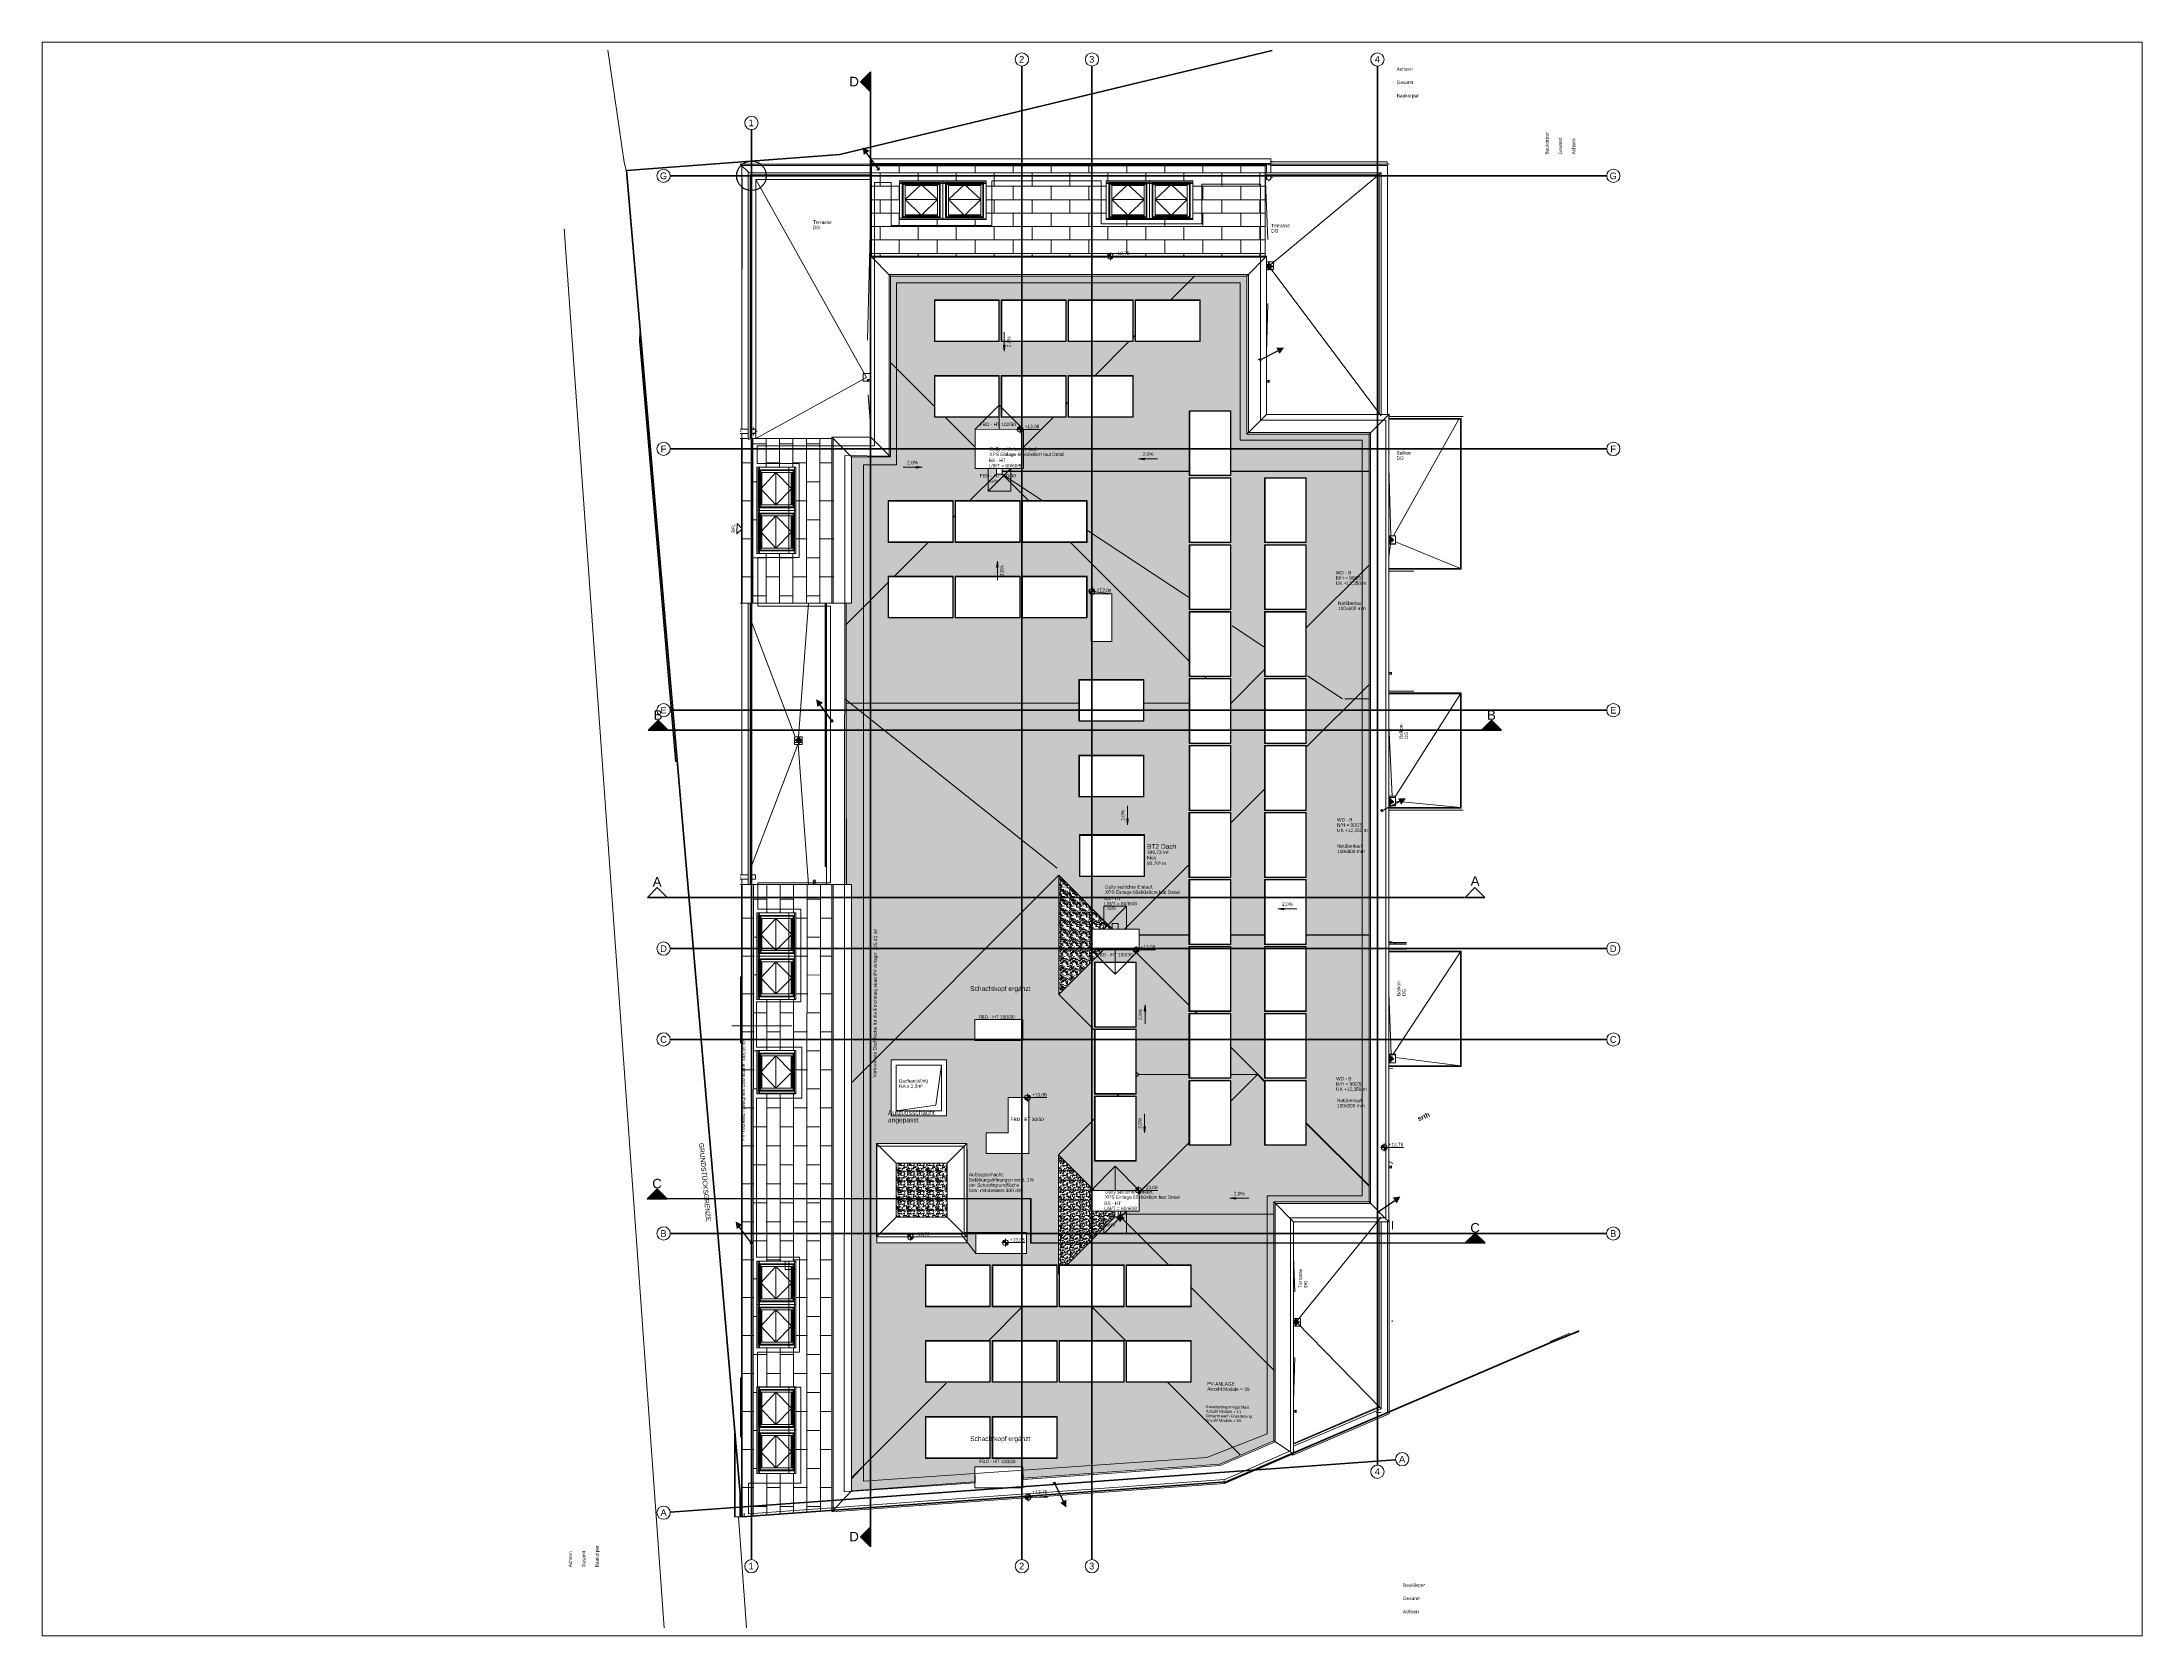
# Paper-space layout 'Layout2' of a CAD drawing. Header units: millimetres. Extents: x 26 to 231, y 20 to 176.
# The model-space entities are those that its viewports show. They can reach past a viewport. Long polylines and large blocks are cut down to what shows.
import ezdxf
from ezdxf.enums import TextEntityAlignment as Align

# ---------------------------------------------------------------- set-up
doc = ezdxf.new("R2010")
doc.units = ezdxf.units.MM
for name, pattern in [('ACAD_ISO08W100', [36, 24, -3, 6, -3]), ('Achse', [0.009, 0.005, -0.002, 0, -0.002]), ('Strich', [0.00635, 0.003175, -0.003175]), ('Strich Punkt Mittel', [0.015875, 0.00635, -0.004763, 0, -0.004763]), ('Strichpunkt', [0.01053, 0.005, -0.0025, 0.00053, -0.0025]), ('Verdeckt', [0.003, 0.002, -0.001]), ('Verdeckt Oben', [0.00225, 0.0015, -0.00075]), ('Verdeckt Unten', [0.005, 0.003, -0.002])]:
    doc.linetypes.add(name, pattern=pattern)
for name, color, linetype, lineweight in [('A-DETL-HDLN', 90, 'Verdeckt', 5), ('A-FLOR-HRAL', 11, 'Continuous', 5), ('A-ROOF-OTLN', 132, 'Continuous', 5), ('A-ROOF-PATT', 132, 'Continuous', 13), ('A_2D', 7, 'Continuous', 13), ('A_Beschriftung_', 7, 'Continuous', 9), ('A_Bodenschlitz', 7, 'Continuous', 5), ('A_Dach', 7, 'Continuous', 13), ('A_Decken', 8, 'Continuous', 13), ('A_Durchbruch_', 7, 'Continuous', 5), ('A_Durchbruch_Projektion', 8, 'Verdeckt', 5), ('A_Fenster', 7, 'Continuous', 13), ('A_Gelaender', 7, 'Continuous', 13), ('A_Grundstuecksgrenze', 5, 'Continuous', 70), ('A_Moebel', 6, 'Continuous', 13), ('A_Raeume', 7, 'Continuous', 13), ('A_Raeume_', 7, 'Continuous', 5), ('A_Raeume_Beschriftung_', 7, 'Continuous', 9), ('A_Raster_', 1, 'Continuous', 9), ('A_Waende', 7, 'Continuous', 13), ('G-ANNO-DIMS_', 111, 'Continuous', 9), ('G-ANNO-REVC-IDEN_', 71, 'Continuous', 9), ('G-ANNO-SYMB_', 111, 'Continuous', 9), ('HT_E-Gesamt', 2, 'Continuous', 13), ('M-EQPM', 50, 'Continuous', 5), ('P-PIPE', 3, 'Continuous', 5), ('P-PIPE-CNTR', 3, 'Continuous', 5), ('Text', 250, 'Continuous', 9)]:
    doc.layers.add(name, color=color, linetype=linetype, lineweight=lineweight)
doc.layers.add('E_ERDUNG', color=150, linetype='ACAD_ISO08W100', true_color=0x0f87ff)
doc.styles.add('Arial', font='arial.ttf', dxfattribs={"height": 0.175})
doc.styles.add('Arial_1', font='arial.ttf', dxfattribs={"height": 0.09})
doc.styles.add('Arial_3', font='arial.ttf', dxfattribs={"height": 0.075})
doc.styles.add('Arial_4', font='arial.ttf', dxfattribs={"height": 0.05849})
doc.styles.add('Arial_5', font='arial.ttf', dxfattribs={"height": 0.125})
doc.styles.add('Arial_6', font='arial.ttf', dxfattribs={"height": 0.25})
doc.styles.add('Arial_7', font='arial.ttf', dxfattribs={"height": 0.0018})
doc.styles.add('Arial_B', font='arialbd.ttf', dxfattribs={"height": 0.125})
doc.styles.add('ET_LEGENDE - Wohnung$0$ROMANS', font='romans.shx', dxfattribs={"width": 0.6})
pattern_1 = [(228.018, (0.17445, 0.254), (-2.0314528123, -2.2858083747), [0.03417, -3.383]), (184.971, (0.15159, 0.2286), (3.0474510622, 0.2540216987), [0.05863, -5.804]), (132.505, (0.09319, 0.22352), (2.5397709538, -2.794276805), [0.04134, -4.093]), (267.274, (-0.00585, 0.16002), (0.2539551053, 5.07967014), [0.0534, -5.287]), (292.83, (-0.00839, 0.10668), (-1.2698152688, 3.0481018627), [0.05236, -5.184]), (357.273, (0.01192, 0.05842), (-5.0786668393, 0.253996185), [0.05339, -5.286]), (37.7, (0.06525, 0.05588), (-3.301035372, -2.5397783393), [0.07061, -6.99]), (72.259, (0.12112, 0.09906), (1.7776368311, 5.5880763064), [0.06667, -6.6]), (121.425, (0.14144, 0.16256), (-2.031672082, 3.3020573153), [0.05358, -5.304]), (175.235, (0.1135, 0.20828), (2.7935534013, -0.254025948), [0.06116, -2.997]), (222.403, (0.05255, 0.21336), (-3.0471325378, -2.7937440326), [0.0791, -7.831]), (138.808, (0.24556, 0.15748), (-1.7773521685, 1.523768684), [0.027, -2.673]), (171.468, (0.22524, 0.17526), (3.30117332, -0.5079492745), [0.05136, -5.084]), (225.006, (0.17445, 0.18288), (5.4e-06, -0.25399983), [0.03592, -0.32326]), (203.203, (0.15667, 0.21336), (1.269569378, 0.507931902), [0.01934, -1.915]), (291.797, (0.1389, 0.20574), (-0.253942868, 0.76200551), [0.02736, -1.34]), (30.969, (0.14905, 0.18034), (0.761847982, 0.508005658), [0.04443, -1.436]), (161.562, (0.18715, 0.2032), (0.50789886, -0.25399589), [0.03212, -0.77095]), (16.393, (-0.00839, 0.20574), (2.539188499, 0.7619239566), [0.045, -4.455]), (70.35, (0.03478, 0.21844), (-1.015826576, -2.7941218824), [0.03776, -3.738]), (293.194, (0.18715, 0.254), (-0.507732472, 1.269649148), [0.03869, -1.896]), (343.607, (0.20238, 0.21844), (-2.539188499, 0.7619239566), [0.045, -4.455]), (339.44, (-0.00839, 0.04826), (-1.269488031, 0.507910437), [0.0434, -2.126]), (294.771, (0.03224, 0.03302), (-1.269780434, 2.794053213), [0.03637, -3.6]), (66.806, (0.18969, 0), (0.507732472, 1.269649148), [0.03869, -1.896]), (17.357, (0.20492, 0.03556), (-3.3012399564, -1.015952889), [0.04257, -4.214]), (69.448, (0.06525, 0), (-0.507723815, -1.269562447), [0.0217, -2.148]), (101.308, (0.17445, 0), (-0.25393613, 1.01592937), [0.01295, -1.282]), (165.961, (0.17191, 0.0127), (0.76185039, -0.25399813), [0.05235, -0.99472]), (186.01, (0.12112, 0.0254), (2.5393647706, 0.253982649), [0.04852, -4.803]), (303.685, (0.14905, 0.15748), (-0.253946744, 0.50799749), [0.03663, -0.87912]), (353.156, (0.16937, 0.127), (4.317226918, -0.50799857), [0.06394, -6.33]), (60.95, (0.23286, 0.11938), (-1.016019282, -1.77837494), [0.02615, -2.589]), (90, (0.24556, 0.14224), (-0.25395, 0.254), [0.01524, -0.23876]), (120.251, (0.11604, 0.03302), (1.0159692298, -1.778326371), [0.03528, -3.493]), (48.018, (0.09827, 0.0635), (2.0314528123, 2.2858083747), [0.06834, -3.349]), (0, (0.14398, 0.1143), (0.25395, 0.254), [0.06603, -0.18792]), (325.299, (0.21, 0.1143), (-2.5394728662, 1.7780144784), [0.04016, -3.975]), (254.058, (0.24302, 0.09144), (-0.25403483, -1.016312904), [0.03698, -1.812]), (207.651, (0.23286, 0.05588), (-4.8252471042, -2.5401405645), [0.06021, -5.96]), (175.425, (0.17953, 0.02794), (-3.3012584247, 0.2540008469), [0.06369, -6.305])]
pattern_2 = [(228.018, (0.17446, 0.254), (-2.0314528123, -2.2858083747), [0.03417, -3.383]), (184.971, (0.1516, 0.2286), (3.0474510622, 0.2540216987), [0.05863, -5.804]), (132.505, (0.09319, 0.22352), (2.5397709538, -2.7942768048), [0.04134, -4.093]), (267.274, (-0.00585, 0.16002), (0.2539551053, 5.07967014), [0.0534, -5.287]), (292.83, (-0.00839, 0.10668), (-1.2698152688, 3.0481018627), [0.05236, -5.184]), (357.273, (0.01193, 0.05842), (-5.0786668393, 0.253996185), [0.05339, -5.286]), (37.7, (0.06526, 0.05588), (-3.301035372, -2.5397783393), [0.07061, -6.99]), (72.259, (0.12113, 0.09906), (1.7776368311, 5.5880763064), [0.06667, -6.6]), (121.425, (0.14144, 0.16256), (-2.0316720819, 3.3020573153), [0.05358, -5.304]), (175.235, (0.11351, 0.20828), (2.7935534013, -0.254025948), [0.06116, -2.997]), (222.403, (0.05256, 0.21336), (-3.0471325378, -2.7937440326), [0.0791, -7.831]), (138.808, (0.24556, 0.15748), (-1.7773521685, 1.5237686836), [0.027, -2.673]), (171.468, (0.22525, 0.17526), (3.30117332, -0.5079492745), [0.05136, -5.084]), (225.006, (0.17446, 0.18288), (5.4e-06, -0.25399983), [0.03592, -0.32326]), (203.203, (0.15668, 0.21336), (1.269569378, 0.507931902), [0.01934, -1.915]), (291.797, (0.1389, 0.20574), (-0.253942868, 0.76200551), [0.02736, -1.34]), (30.969, (0.14906, 0.18034), (0.761847982, 0.508005658), [0.04443, -1.436]), (161.562, (0.18716, 0.2032), (0.50789886, -0.25399589), [0.03212, -0.77095]), (16.393, (-0.00839, 0.20574), (2.539188499, 0.7619239566), [0.045, -4.455]), (70.35, (0.03479, 0.21844), (-1.015826576, -2.7941218824), [0.03776, -3.738]), (293.194, (0.18716, 0.254), (-0.507732472, 1.269649148), [0.03869, -1.896]), (343.607, (0.20239, 0.21844), (-2.539188499, 0.7619239566), [0.045, -4.455]), (339.44, (-0.00839, 0.04826), (-1.269488031, 0.507910437), [0.0434, -2.126]), (294.771, (0.03225, 0.03302), (-1.269780434, 2.794053213), [0.03637, -3.6]), (66.806, (0.18969, 0), (0.507732472, 1.269649148), [0.03869, -1.896]), (17.357, (0.20493, 0.03556), (-3.3012399564, -1.015952889), [0.04257, -4.214]), (69.448, (0.06526, 0), (-0.507723815, -1.269562447), [0.0217, -2.148]), (101.308, (0.17446, 0), (-0.25393613, 1.01592937), [0.01295, -1.282]), (165.961, (0.17192, 0.0127), (0.761850388, -0.25399813), [0.05235, -0.99472]), (186.01, (0.12113, 0.0254), (2.5393647706, 0.253982649), [0.04852, -4.803]), (303.685, (0.14906, 0.15748), (-0.253946744, 0.50799749), [0.03663, -0.87912]), (353.156, (0.16938, 0.127), (4.317226918, -0.50799857), [0.06394, -6.33]), (60.95, (0.23287, 0.11938), (-1.016019282, -1.77837494), [0.02615, -2.589]), (90, (0.24556, 0.14224), (-0.25395, 0.254), [0.01524, -0.23876]), (120.251, (0.11605, 0.03302), (1.0159692298, -1.7783263712), [0.03528, -3.493]), (48.018, (0.09827, 0.0635), (2.0314528123, 2.2858083747), [0.06834, -3.349]), (0, (0.14398, 0.1143), (0.25395, 0.254), [0.06603, -0.18792]), (325.299, (0.21001, 0.1143), (-2.5394728662, 1.7780144784), [0.04016, -3.975]), (254.058, (0.24302, 0.09144), (-0.25403483, -1.016312904), [0.03698, -1.812]), (207.651, (0.23287, 0.05588), (-4.8252471042, -2.5401405645), [0.06021, -5.96]), (175.425, (0.17954, 0.02794), (-3.3012584247, 0.2540008469), [0.06369, -6.305])]
pattern_3 = [(228.018, (0.1732, 0.254), (-2.0314528123, -2.2858083747), [0.03417, -3.383]), (184.971, (0.15035, 0.2286), (3.0474510622, 0.2540216987), [0.05863, -5.804]), (132.505, (0.09194, 0.22352), (2.5397709538, -2.7942768048), [0.04134, -4.093]), (267.274, (-0.0071, 0.16002), (0.2539551053, 5.07967014), [0.0534, -5.287]), (292.83, (-0.00964, 0.10668), (-1.2698152688, 3.0481018627), [0.05236, -5.184]), (357.273, (0.01068, 0.05842), (-5.0786668393, 0.253996185), [0.05339, -5.286]), (37.7, (0.06401, 0.05588), (-3.301035372, -2.5397783393), [0.07061, -6.99]), (72.259, (0.11987, 0.09906), (1.7776368311, 5.5880763064), [0.06667, -6.6]), (121.425, (0.14019, 0.16256), (-2.0316720819, 3.3020573153), [0.05358, -5.304]), (175.235, (0.11226, 0.20828), (2.7935534013, -0.254025948), [0.06116, -2.997]), (222.403, (0.05131, 0.21336), (-3.0471325378, -2.7937440326), [0.0791, -7.831]), (138.808, (0.24431, 0.15748), (-1.7773521685, 1.5237686836), [0.027, -2.673]), (171.468, (0.22399, 0.17526), (3.3011733199, -0.5079492745), [0.05136, -5.084]), (225.006, (0.1732, 0.18288), (5.4e-06, -0.25399983), [0.03592, -0.32326]), (203.203, (0.15543, 0.21336), (1.269569378, 0.507931902), [0.01934, -1.915]), (291.797, (0.13765, 0.20574), (-0.253942868, 0.76200551), [0.02736, -1.34]), (30.969, (0.14781, 0.18034), (0.761847982, 0.508005658), [0.04443, -1.436]), (161.562, (0.1859, 0.2032), (0.50789886, -0.25399589), [0.03212, -0.77095]), (16.393, (-0.00964, 0.20574), (2.539188499, 0.7619239566), [0.045, -4.455]), (70.35, (0.03353, 0.21844), (-1.015826576, -2.7941218824), [0.03776, -3.738]), (293.194, (0.1859, 0.254), (-0.507732472, 1.269649148), [0.03869, -1.896]), (343.607, (0.20114, 0.21844), (-2.539188499, 0.7619239566), [0.045, -4.455]), (339.44, (-0.00964, 0.04826), (-1.269488031, 0.507910437), [0.0434, -2.126]), (294.771, (0.03099, 0.03302), (-1.269780434, 2.794053213), [0.03637, -3.6]), (66.806, (0.18844, 0), (0.507732472, 1.269649148), [0.03869, -1.896]), (17.357, (0.20368, 0.03556), (-3.3012399564, -1.015952889), [0.04257, -4.214]), (69.448, (0.06401, 0), (-0.507723815, -1.269562447), [0.0217, -2.148]), (101.308, (0.1732, 0), (-0.25393613, 1.015929369), [0.01295, -1.282]), (165.961, (0.17066, 0.0127), (0.761850388, -0.25399813), [0.05235, -0.99472]), (186.01, (0.11987, 0.0254), (2.5393647706, 0.2539826489), [0.04852, -4.803]), (303.685, (0.14781, 0.15748), (-0.253946744, 0.50799749), [0.03663, -0.87912]), (353.156, (0.16813, 0.127), (4.3172269179, -0.50799857), [0.06394, -6.33]), (60.95, (0.23161, 0.11938), (-1.016019282, -1.77837494), [0.02615, -2.589]), (90, (0.2443, 0.14224), (-0.25395, 0.254), [0.01524, -0.23876]), (120.251, (0.1148, 0.03302), (1.0159692298, -1.7783263712), [0.03528, -3.493]), (48.018, (0.09702, 0.0635), (2.0314528123, 2.2858083747), [0.06834, -3.349]), (0, (0.14273, 0.1143), (0.25395, 0.254), [0.06603, -0.18792]), (325.299, (0.20876, 0.1143), (-2.5394728662, 1.7780144784), [0.04016, -3.975]), (254.058, (0.24177, 0.09144), (-0.25403483, -1.016312904), [0.03698, -1.812]), (207.651, (0.23161, 0.05588), (-4.8252471042, -2.5401405645), [0.06021, -5.96]), (175.425, (0.17828, 0.02794), (-3.3012584247, 0.2540008469), [0.06369, -6.305])]
pattern_4 = [(270, (0, 0.6096), (0.04, 0), [])]

# ---------------------------------------------------------------- blocks, each defined once
blk = doc.blocks.new('Typ des oberen Holms - Oberer Geländerholm_Innen_-3409383-263_PP_DDS_BT2')
at = {"layer": 'A_Gelaender', "lineweight": 5}
for p, q in [((-5.47, 92.221), (-5.451, 92.268)), ((-2.71, 91.07), (-5.47, 92.221)), ((-5.451, 92.268), (-2.645, 91.097)), ((-5.141, 85.244), (-2.71, 91.07)), ((-2.645, 91.097), (-5.094, 85.225))]:
    blk.add_line(p, q, dxfattribs=at)
blk = doc.blocks.new('Typ des oberen Holms - Oberer Geländerholm_Innen_-V1-263_PP_DDS_BT2')
at = {"layer": 'A_Gelaender', "lineweight": 5}
for p, q in [((-5.451, 92.268), (-5.47, 92.221)), ((-5.47, 92.221), (-2.71, 91.07)), ((-5.451, 92.268), (-2.645, 91.097)), ((-2.71, 91.07), (-5.141, 85.244)), ((-2.645, 91.097), (-5.094, 85.225))]:
    blk.add_line(p, q, dxfattribs=at)
blk = doc.blocks.new('Fens_Dach_1tlg1 - KF_1140X1400-4329857-263_PP_DDS_BT2')
at = {"layer": 'A_Fenster'}
for p, q in [((-42.473, 82.85), (-43.613, 82.85)), ((-43.613, 82.85), (-43.613, 81.86)), ((-43.613, 82.815), (-43.613, 82.85)), ((-43.613, 81.825), (-43.613, 82.815)), ((-43.613, 82.815), (-43.543, 82.815)), ((-43.543, 82.815), (-42.543, 82.815)), ((-43.543, 81.896), (-43.543, 82.815)), ((-43.543, 82.815), (-43.543, 82.801)), ((-42.543, 82.815), (-43.543, 82.815)), ((-43.543, 82.801), (-43.543, 81.882)), ((-43.543, 82.801), (-42.543, 82.801)), ((-43.523, 81.896), (-43.523, 82.787)), ((-43.523, 82.787), (-42.563, 82.787)), ((-43.523, 82.751), (-43.523, 82.787)), ((-43.523, 81.896), (-43.523, 82.787)), ((-43.523, 82.787), (-43.523, 82.762)), ((-42.563, 82.787), (-43.523, 82.787)), ((-43.523, 82.762), (-43.523, 81.896)), ((-43.468, 82.762), (-43.523, 82.762)), ((-42.563, 82.751), (-43.523, 82.751)), ((-43.523, 82.751), (-43.523, 81.896)), ((-43.468, 82.747), (-43.468, 82.762)), ((-42.618, 82.762), (-43.468, 82.762)), ((-43.468, 82.762), (-43.468, 81.949)), ((-42.618, 82.762), (-43.468, 82.762)), ((-43.468, 81.934), (-43.468, 82.747)), ((-43.468, 82.747), (-43.468, 82.738)), ((-43.468, 82.747), (-42.618, 82.747)), ((-43.468, 82.723), (-43.468, 82.747)), ((-43.468, 82.738), (-43.468, 81.924)), ((-43.468, 82.738), (-42.618, 82.737)), ((-43.468, 81.924), (-43.468, 82.723)), ((-42.618, 82.723), (-43.468, 82.723)), ((-42.563, 82.762), (-42.618, 82.762)), ((-42.618, 82.762), (-42.618, 82.747)), ((-42.618, 81.949), (-42.618, 82.762)), ((-42.618, 82.737), (-42.618, 82.747)), ((-42.618, 82.747), (-42.618, 81.934)), ((-42.618, 82.747), (-42.618, 82.723)), ((-42.618, 81.924), (-42.618, 82.737)), ((-42.618, 82.723), (-42.618, 81.924)), ((-42.563, 82.787), (-42.563, 81.896)), ((-42.563, 82.787), (-42.563, 82.751)), ((-42.563, 82.787), (-42.563, 81.896)), ((-42.563, 82.762), (-42.563, 82.787)), ((-42.563, 81.896), (-42.563, 82.762)), ((-42.563, 81.896), (-42.563, 82.751)), ((-42.543, 82.815), (-42.473, 82.815)), ((-42.543, 82.815), (-42.543, 81.896)), ((-42.543, 82.801), (-42.543, 82.815)), ((-42.543, 81.882), (-42.543, 82.801)), ((-42.473, 81.86), (-42.473, 82.85)), ((-42.473, 82.85), (-42.473, 82.815)), ((-42.473, 82.815), (-42.473, 81.825)), ((-43.468, 81.91), (-43.468, 81.949)), ((-43.468, 81.949), (-42.618, 81.949)), ((-43.468, 81.924), (-43.468, 81.934)), ((-42.618, 81.934), (-43.468, 81.934)), ((-43.468, 81.924), (-42.618, 81.924)), ((-43.468, 81.91), (-43.468, 81.924)), ((-42.618, 81.91), (-43.468, 81.91)), ((-42.618, 81.91), (-42.618, 81.949)), ((-42.618, 81.934), (-42.618, 81.924)), ((-42.618, 81.924), (-42.618, 81.91)), ((-43.613, 81.86), (-42.473, 81.86)), ((-43.613, 81.825), (-43.613, 81.86)), ((-42.473, 81.825), (-43.613, 81.825)), ((-42.543, 81.896), (-43.543, 81.896)), ((-43.543, 81.896), (-43.543, 81.882)), ((-43.543, 81.882), (-42.543, 81.882)), ((-42.563, 81.896), (-43.523, 81.896)), ((-43.523, 81.896), (-43.523, 81.882)), ((-43.523, 81.882), (-43.523, 81.896)), ((-42.563, 81.896), (-43.523, 81.896)), ((-43.523, 81.896), (-43.523, 81.882)), ((-43.523, 81.896), (-43.523, 81.882)), ((-43.523, 81.882), (-43.523, 81.871)), ((-43.523, 81.86), (-43.523, 81.882)), ((-43.523, 81.882), (-43.523, 81.871)), ((-43.523, 81.882), (-43.523, 81.871)), ((-43.523, 81.871), (-43.523, 81.86)), ((-43.523, 81.871), (-42.563, 81.871)), ((-43.523, 81.86), (-42.563, 81.86)), ((-42.563, 81.882), (-42.563, 81.896)), ((-42.563, 81.882), (-42.563, 81.896)), ((-42.563, 81.896), (-42.563, 81.882)), ((-42.563, 81.882), (-42.563, 81.896)), ((-42.563, 81.871), (-42.563, 81.882)), ((-42.563, 81.86), (-42.563, 81.882)), ((-42.563, 81.882), (-42.563, 81.871)), ((-42.563, 81.871), (-42.563, 81.882)), ((-42.563, 81.86), (-42.563, 81.871)), ((-42.543, 81.896), (-42.543, 81.882)), ((-42.473, 81.825), (-42.473, 81.86))]:
    blk.add_line(p, q, dxfattribs=at)
at = {"layer": 'A_Fenster', "linetype": 'Verdeckt', "lineweight": 5}
for p, q in [((-43.523, 81.896), (-43.523, 82.774)), ((-43.523, 82.774), (-42.563, 82.774)), ((-43.468, 82.355), (-43.043, 82.747)), ((-42.618, 82.355), (-43.043, 82.747)), ((-42.563, 82.774), (-42.563, 81.896)), ((-43.468, 82.355), (-42.618, 82.355)), ((-43.058, 81.949), (-43.468, 82.355)), ((-43.043, 81.934), (-43.058, 81.949)), ((-43.043, 81.934), (-43.028, 81.949)), ((-43.028, 81.949), (-42.618, 82.355)), ((-43.523, 81.883), (-43.523, 81.896)), ((-42.563, 81.883), (-43.523, 81.883)), ((-42.563, 81.896), (-42.563, 81.883))]:
    blk.add_line(p, q, dxfattribs=at)
blk = doc.blocks.new('Geländer - Geländer-3651125-263_PP_DDS_BT2')
at = {"layer": 'A_Gelaender', "lineweight": 5}
for p, q in [((-10.267, 72.303), (-9.838, 72.124)), ((-9.835, 72.131), (-10.264, 72.31))]:
    blk.add_line(p, q, dxfattribs=at)
blk = doc.blocks.new('Typ des oberen Holms - Oberer Geländerholm_Innen_-3748040-263_PP_DDS_BT2')
at = {"layer": 'A_Gelaender', "lineweight": 5}
for p, q in [((-20.739, 91.046), (-18.039, 97.519)), ((-18.012, 97.453), (-20.689, 91.036)), ((-18.039, 97.519), (-15.04, 96.267)), ((-15.059, 96.221), (-18.012, 97.453)), ((-15.04, 96.267), (-15.048, 96.248)), ((-20.702, 91.03), (-20.739, 91.046))]:
    blk.add_line(p, q, dxfattribs=at)
blk = doc.blocks.new('Typ des oberen Holms - Oberer Geländerholm_Innen_-V2-263_PP_DDS_BT2')
at = {"layer": 'A_Gelaender', "lineweight": 5}
for p, q in [((-18.039, 97.519), (-20.739, 91.046)), ((-18.012, 97.453), (-20.689, 91.036)), ((-15.04, 96.267), (-18.039, 97.519)), ((-15.059, 96.221), (-18.012, 97.453)), ((-15.048, 96.248), (-15.04, 96.267)), ((-20.702, 91.03), (-20.739, 91.046))]:
    blk.add_line(p, q, dxfattribs=at)
blk = doc.blocks.new('Typ des oberen Holms - Oberer Geländerholm_Innen_-3751269-263_PP_DDS_BT2')
at = {"layer": 'A_Gelaender', "lineweight": 5}
for p, q in [((-15.212, 61.099), (-13.328, 65.615)), ((-13.282, 65.596), (-15.178, 61.049)), ((-15.178, 61.049), (-17.692, 61.024)), ((-17.671, 61.074), (-15.212, 61.099))]:
    blk.add_line(p, q, dxfattribs=at)
blk = doc.blocks.new('Typ des oberen Holms - Oberer Geländerholm_Innen_-V3-263_PP_DDS_BT2')
at = {"layer": 'A_Gelaender', "lineweight": 5}
for p, q in [((-15.212, 61.099), (-13.328, 65.615)), ((-15.178, 61.049), (-13.282, 65.596)), ((-17.692, 61.024), (-15.178, 61.049)), ((-17.671, 61.074), (-15.212, 61.099))]:
    blk.add_line(p, q, dxfattribs=at)
blk = doc.blocks.new('Geländer - Geländer-3753499-263_PP_DDS_BT2')
at = {"layer": 'A_Gelaender', "lineweight": 5}
for p, q in [((-4.959, 85.03), (-3.215, 84.302)), ((-3.215, 84.302), (-4.728, 80.675)), ((-3.188, 84.313), (-3.215, 84.302)), ((-4.728, 80.675), (-6.472, 81.402)), ((-4.717, 80.649), (-4.728, 80.675))]:
    blk.add_line(p, q, dxfattribs=at)
blk = doc.blocks.new('Typ des oberen Holms - Oberer Geländerholm_Innen_-3753556-263_PP_DDS_BT2')
at = {"layer": 'A_Gelaender', "lineweight": 5}
for p, q in [((-3.188, 84.313), (-4.951, 85.048)), ((-4.932, 85.094), (-3.123, 84.34)), ((-4.717, 80.649), (-3.188, 84.313)), ((-6.48, 81.384), (-4.717, 80.649)), ((-5.887, 81.083), (-6.499, 81.338))]:
    blk.add_line(p, q, dxfattribs=at)
blk = doc.blocks.new('Typ des oberen Holms - Oberer Geländerholm_Innen_-V4-263_PP_DDS_BT2')
at = {"layer": 'A_Gelaender', "lineweight": 5}
for p, q in [((-3.188, 84.313), (-4.951, 85.048)), ((-3.123, 84.34), (-4.932, 85.094)), ((-4.717, 80.649), (-3.188, 84.313)), ((-6.48, 81.384), (-4.717, 80.649)), ((-6.499, 81.338), (-5.887, 81.083))]:
    blk.add_line(p, q, dxfattribs=at)
blk = doc.blocks.new('Geländer - Geländer-3753571-263_PP_DDS_BT2')
at = {"layer": 'A_Gelaender', "lineweight": 5}
for p, q in [((-7.742, 78.357), (-5.998, 77.629)), ((-5.998, 77.629), (-7.153, 74.86)), ((-5.998, 77.629), (-5.972, 77.64)), ((-7.153, 74.86), (-8.897, 75.588)), ((-7.153, 74.86), (-7.142, 74.834))]:
    blk.add_line(p, q, dxfattribs=at)
blk = doc.blocks.new('Typ des oberen Holms - Oberer Geländerholm_Innen_-3753766-263_PP_DDS_BT2')
at = {"layer": 'A_Gelaender', "lineweight": 5}
for p, q in [((-5.972, 77.64), (-7.735, 78.375)), ((-7.715, 78.421), (-7.104, 78.166)), ((-7.142, 74.834), (-5.972, 77.64)), ((-7.115, 74.769), (-8.924, 75.523)), ((-8.905, 75.57), (-7.142, 74.834))]:
    blk.add_line(p, q, dxfattribs=at)
blk = doc.blocks.new('Typ des oberen Holms - Oberer Geländerholm_Innen_-V5-263_PP_DDS_BT2')
at = {"layer": 'A_Gelaender', "lineweight": 5}
for p, q in [((-7.735, 78.375), (-5.972, 77.64)), ((-7.715, 78.421), (-7.104, 78.166)), ((-5.972, 77.64), (-7.142, 74.834)), ((-7.115, 74.769), (-8.924, 75.523)), ((-7.142, 74.834), (-8.905, 75.57))]:
    blk.add_line(p, q, dxfattribs=at)
blk = doc.blocks.new('Geländer - Geländer-3753781-263_PP_DDS_BT2')
at = {"layer": 'A_Gelaender', "lineweight": 5}
for p, q in [((-10.36, 72.081), (-8.616, 71.353)), ((-8.616, 71.353), (-9.771, 68.584)), ((-8.616, 71.353), (-8.59, 71.364)), ((-9.771, 68.584), (-11.515, 69.312)), ((-9.771, 68.584), (-9.76, 68.558))]:
    blk.add_line(p, q, dxfattribs=at)
blk = doc.blocks.new('Typ des oberen Holms - Oberer Geländerholm_Innen_-3754033-263_PP_DDS_BT2')
at = {"layer": 'A_Gelaender', "lineweight": 5}
for p, q in [((-8.59, 71.364), (-10.352, 72.099)), ((-10.333, 72.145), (-9.904, 71.966)), ((-9.76, 68.558), (-8.59, 71.364)), ((-11.44, 69.205), (-11.542, 69.247)), ((-11.523, 69.294), (-9.76, 68.558))]:
    blk.add_line(p, q, dxfattribs=at)
blk = doc.blocks.new('Typ des oberen Holms - Oberer Geländerholm_Innen_-V6-263_PP_DDS_BT2')
at = {"layer": 'A_Gelaender', "lineweight": 5}
for p, q in [((-10.352, 72.099), (-8.59, 71.364)), ((-10.333, 72.145), (-9.904, 71.966)), ((-8.59, 71.364), (-9.76, 68.558)), ((-11.44, 69.205), (-11.542, 69.247)), ((-9.76, 68.558), (-11.523, 69.294))]:
    blk.add_line(p, q, dxfattribs=at)
blk = doc.blocks.new('Fens_Dach_1tlg1 - KF_1140X1400-V7-263_PP_DDS_BT2')
at = {"layer": 'A_Fenster'}
for p, q in [((-53.959, 75.307), (-53.959, 74.167)), ((-52.969, 75.307), (-53.959, 75.307)), ((-53.959, 75.307), (-53.924, 75.307)), ((-53.924, 75.307), (-52.934, 75.307)), ((-53.924, 75.237), (-53.924, 75.307)), ((-52.969, 74.167), (-52.969, 75.307)), ((-52.934, 75.307), (-52.969, 75.307)), ((-52.934, 75.307), (-52.934, 74.167)), ((-53.924, 74.237), (-53.924, 75.237)), ((-53.924, 75.237), (-53.004, 75.237)), ((-53.924, 75.237), (-53.924, 74.237)), ((-53.909, 75.237), (-53.924, 75.237)), ((-53.909, 74.237), (-53.909, 75.237)), ((-52.99, 75.237), (-53.909, 75.237)), ((-53.895, 75.217), (-53.004, 75.217)), ((-53.895, 74.257), (-53.895, 75.217)), ((-53.895, 75.217), (-53.86, 75.217)), ((-53.895, 75.217), (-53.004, 75.217)), ((-53.895, 75.217), (-53.895, 74.257)), ((-53.87, 75.217), (-53.895, 75.217)), ((-53.87, 75.162), (-53.871, 74.312)), ((-53.87, 75.162), (-53.871, 74.312)), ((-53.87, 75.217), (-53.87, 75.162)), ((-53.004, 75.217), (-53.87, 75.217)), ((-53.87, 75.162), (-53.856, 75.162)), ((-53.057, 75.162), (-53.87, 75.162)), ((-53.86, 75.217), (-53.86, 74.257)), ((-53.004, 75.217), (-53.86, 75.217)), ((-53.846, 75.162), (-53.856, 75.162)), ((-53.856, 75.162), (-53.043, 75.162)), ((-53.856, 74.312), (-53.856, 75.162)), ((-53.856, 75.162), (-53.832, 75.162)), ((-53.033, 75.162), (-53.846, 75.162)), ((-53.846, 74.312), (-53.846, 75.162)), ((-53.832, 75.162), (-53.033, 75.162)), ((-53.832, 75.162), (-53.832, 74.312)), ((-53.018, 75.162), (-53.057, 75.162)), ((-53.057, 74.312), (-53.057, 75.162)), ((-53.043, 75.162), (-53.033, 75.162)), ((-53.043, 75.162), (-53.043, 74.312)), ((-53.033, 74.312), (-53.033, 75.162)), ((-53.033, 75.162), (-53.018, 75.162)), ((-53.018, 75.162), (-53.018, 74.312)), ((-53.004, 75.237), (-52.99, 75.237)), ((-53.004, 75.237), (-53.004, 74.237)), ((-53.004, 75.217), (-53.004, 74.257)), ((-52.99, 75.217), (-53.004, 75.217)), ((-52.99, 75.217), (-53.004, 75.217)), ((-53.004, 75.217), (-52.99, 75.217)), ((-53.004, 75.217), (-53.004, 74.257)), ((-52.99, 75.217), (-53.004, 75.217)), ((-52.99, 74.237), (-52.99, 75.237)), ((-52.98, 75.217), (-52.99, 75.217)), ((-52.969, 75.217), (-52.99, 75.217)), ((-52.99, 75.217), (-52.98, 75.217)), ((-52.98, 75.217), (-52.99, 75.217)), ((-52.969, 75.217), (-52.98, 75.217)), ((-52.98, 74.257), (-52.98, 75.217)), ((-52.969, 74.257), (-52.969, 75.217)), ((-53.959, 74.167), (-52.969, 74.167)), ((-53.924, 74.167), (-53.959, 74.167)), ((-53.924, 74.167), (-53.924, 74.237)), ((-53.004, 74.237), (-53.924, 74.237)), ((-53.924, 74.237), (-53.909, 74.237)), ((-52.934, 74.167), (-53.924, 74.167)), ((-53.909, 74.237), (-52.99, 74.237)), ((-53.004, 74.257), (-53.895, 74.257)), ((-53.86, 74.257), (-53.895, 74.257)), ((-53.004, 74.257), (-53.895, 74.257)), ((-53.895, 74.257), (-53.871, 74.257)), ((-53.856, 74.312), (-53.871, 74.312)), ((-53.871, 74.312), (-53.871, 74.257)), ((-53.871, 74.312), (-53.057, 74.312)), ((-53.871, 74.257), (-53.004, 74.257)), ((-53.86, 74.257), (-53.004, 74.257)), ((-53.043, 74.312), (-53.856, 74.312)), ((-53.856, 74.312), (-53.846, 74.312)), ((-53.832, 74.312), (-53.856, 74.312)), ((-53.846, 74.312), (-53.033, 74.312)), ((-53.033, 74.312), (-53.832, 74.312)), ((-53.018, 74.312), (-53.057, 74.312)), ((-53.033, 74.312), (-53.043, 74.312)), ((-53.018, 74.312), (-53.033, 74.312)), ((-53.004, 74.257), (-52.99, 74.257)), ((-52.99, 74.257), (-53.004, 74.257)), ((-53.004, 74.257), (-52.99, 74.257)), ((-53.004, 74.257), (-52.99, 74.257)), ((-53.004, 74.237), (-52.99, 74.237)), ((-52.99, 74.257), (-52.98, 74.257)), ((-52.969, 74.257), (-52.99, 74.257)), ((-52.99, 74.257), (-52.98, 74.257)), ((-52.99, 74.257), (-52.98, 74.257)), ((-52.98, 74.257), (-52.969, 74.257)), ((-52.934, 74.167), (-52.969, 74.167))]:
    blk.add_line(p, q, dxfattribs=at)
at = {"layer": 'A_Fenster', "linetype": 'Verdeckt', "lineweight": 5}
for p, q in [((-53.883, 75.217), (-53.004, 75.217)), ((-53.883, 74.257), (-53.883, 75.217)), ((-53.464, 75.162), (-53.856, 74.737)), ((-53.464, 74.312), (-53.856, 74.737)), ((-53.464, 74.312), (-53.464, 75.162)), ((-53.057, 74.751), (-53.464, 75.162)), ((-53.057, 74.722), (-53.464, 74.312)), ((-53.043, 74.737), (-53.057, 74.751)), ((-53.043, 74.737), (-53.057, 74.722)), ((-53.004, 75.217), (-52.992, 75.217)), ((-52.992, 75.217), (-52.992, 74.257)), ((-53.004, 74.257), (-53.883, 74.257)), ((-52.992, 74.257), (-53.004, 74.257))]:
    blk.add_line(p, q, dxfattribs=at)
blk = doc.blocks.new('Fens_Dach_1tlg1 - KF_1140X1400-V8-263_PP_DDS_BT2')
at = {"layer": 'A_Fenster'}
for p, q in [((-53.959, 74.167), (-53.959, 73.027)), ((-52.969, 74.167), (-53.959, 74.167)), ((-53.959, 74.167), (-53.924, 74.167)), ((-53.924, 74.167), (-52.934, 74.167)), ((-53.924, 74.097), (-53.924, 74.167)), ((-52.969, 73.027), (-52.969, 74.167)), ((-52.934, 74.167), (-52.969, 74.167)), ((-52.934, 74.167), (-52.934, 73.027)), ((-53.924, 73.097), (-53.924, 74.097)), ((-53.924, 74.097), (-53.004, 74.097)), ((-53.924, 74.097), (-53.924, 73.097)), ((-53.909, 74.097), (-53.924, 74.097)), ((-53.909, 73.097), (-53.909, 74.097)), ((-52.99, 74.097), (-53.909, 74.097)), ((-53.895, 74.077), (-53.004, 74.077)), ((-53.895, 73.117), (-53.895, 74.077)), ((-53.895, 74.077), (-53.86, 74.077)), ((-53.895, 74.077), (-53.004, 74.077)), ((-53.895, 74.077), (-53.895, 73.117)), ((-53.871, 74.077), (-53.895, 74.077)), ((-53.871, 74.077), (-53.871, 74.022)), ((-53.004, 74.077), (-53.871, 74.077)), ((-53.871, 74.022), (-53.871, 73.172)), ((-53.871, 74.022), (-53.856, 74.022)), ((-53.871, 74.022), (-53.871, 73.172)), ((-53.057, 74.022), (-53.871, 74.022)), ((-53.86, 74.077), (-53.86, 73.117)), ((-53.004, 74.077), (-53.86, 74.077)), ((-53.846, 74.022), (-53.856, 74.022)), ((-53.856, 74.022), (-53.043, 74.022)), ((-53.856, 73.172), (-53.856, 74.022)), ((-53.856, 74.022), (-53.832, 74.022)), ((-53.033, 74.022), (-53.846, 74.022)), ((-53.846, 73.172), (-53.846, 74.022)), ((-53.832, 74.022), (-53.033, 74.022)), ((-53.832, 74.022), (-53.832, 73.172)), ((-53.018, 74.022), (-53.057, 74.022)), ((-53.057, 73.172), (-53.057, 74.022)), ((-53.043, 74.022), (-53.033, 74.022)), ((-53.043, 74.022), (-53.043, 73.172)), ((-53.033, 73.172), (-53.033, 74.022)), ((-53.033, 74.022), (-53.018, 74.022)), ((-53.018, 74.022), (-53.018, 73.172)), ((-53.004, 74.097), (-52.99, 74.097)), ((-53.004, 74.097), (-53.004, 73.097)), ((-53.004, 74.077), (-53.004, 73.117)), ((-52.99, 74.077), (-53.004, 74.077)), ((-52.99, 74.077), (-53.004, 74.077)), ((-53.004, 74.077), (-52.99, 74.077)), ((-53.004, 74.077), (-53.004, 73.117)), ((-52.99, 74.077), (-53.004, 74.077)), ((-52.99, 73.097), (-52.99, 74.097)), ((-52.98, 74.077), (-52.99, 74.077)), ((-52.969, 74.077), (-52.99, 74.077)), ((-52.99, 74.077), (-52.98, 74.077)), ((-52.98, 74.077), (-52.99, 74.077)), ((-52.969, 74.077), (-52.98, 74.077)), ((-52.98, 73.117), (-52.98, 74.077)), ((-52.969, 73.117), (-52.969, 74.077)), ((-53.924, 73.027), (-53.924, 73.097)), ((-53.004, 73.097), (-53.924, 73.097)), ((-53.924, 73.097), (-53.909, 73.097)), ((-53.909, 73.097), (-52.99, 73.097)), ((-53.004, 73.117), (-53.895, 73.117)), ((-53.86, 73.117), (-53.895, 73.117)), ((-53.004, 73.117), (-53.895, 73.117)), ((-53.895, 73.117), (-53.871, 73.117)), ((-53.856, 73.172), (-53.871, 73.172)), ((-53.871, 73.172), (-53.871, 73.117)), ((-53.871, 73.172), (-53.057, 73.172)), ((-53.871, 73.117), (-53.004, 73.117)), ((-53.86, 73.117), (-53.004, 73.117)), ((-53.043, 73.172), (-53.856, 73.172)), ((-53.856, 73.172), (-53.846, 73.172)), ((-53.832, 73.172), (-53.856, 73.172)), ((-53.846, 73.172), (-53.033, 73.172)), ((-53.033, 73.172), (-53.832, 73.172)), ((-53.018, 73.172), (-53.057, 73.172)), ((-53.033, 73.172), (-53.043, 73.172)), ((-53.018, 73.172), (-53.033, 73.172)), ((-53.004, 73.117), (-52.99, 73.117)), ((-52.99, 73.117), (-53.004, 73.117)), ((-53.004, 73.117), (-52.99, 73.117)), ((-53.004, 73.117), (-52.99, 73.117)), ((-53.004, 73.097), (-52.99, 73.097)), ((-52.99, 73.117), (-52.98, 73.117)), ((-52.969, 73.117), (-52.99, 73.117)), ((-52.99, 73.117), (-52.98, 73.117)), ((-52.99, 73.117), (-52.98, 73.117)), ((-52.98, 73.117), (-52.969, 73.117)), ((-53.959, 73.027), (-52.969, 73.027)), ((-53.924, 73.027), (-53.959, 73.027)), ((-52.934, 73.027), (-53.924, 73.027)), ((-52.934, 73.027), (-52.969, 73.027))]:
    blk.add_line(p, q, dxfattribs=at)
at = {"layer": 'A_Fenster', "linetype": 'Verdeckt', "lineweight": 5}
for p, q in [((-53.883, 74.077), (-53.004, 74.077)), ((-53.883, 73.117), (-53.883, 74.077)), ((-53.464, 74.022), (-53.856, 73.597)), ((-53.464, 73.172), (-53.464, 74.022)), ((-53.057, 73.611), (-53.464, 74.022)), ((-53.043, 73.597), (-53.057, 73.611)), ((-53.004, 74.077), (-52.992, 74.077)), ((-52.992, 74.077), (-52.992, 73.117)), ((-53.004, 73.117), (-53.883, 73.117)), ((-53.464, 73.172), (-53.856, 73.597)), ((-53.057, 73.582), (-53.464, 73.172)), ((-53.043, 73.597), (-53.057, 73.582)), ((-52.992, 73.117), (-53.004, 73.117))]:
    blk.add_line(p, q, dxfattribs=at)
blk = doc.blocks.new('Moeb_Schreibtisch_variabel - variabel-8084390-263_PP_DDS_BT2')
at = {"layer": 'A_Moebel', "color": 8}
for p, q in [((-0.471, 0.4), (-0.425, 0.4)), ((-0.471, 0.4), (-0.425, 0.4)), ((-0.425, 0.4), (-0.415, 0.4)), ((-0.425, 0.4), (-0.415, 0.4)), ((-0.415, 0.4), (-0.401, 0.4)), ((-0.415, 0.4), (-0.401, 0.4)), ((-0.401, 0.4), (-0.372, 0.4)), ((-0.401, 0.4), (-0.372, 0.4)), ((-0.372, 0.4), (-0.348, 0.4)), ((-0.372, 0.4), (-0.348, 0.4)), ((-0.348, 0.4), (-0.187, 0.4)), ((-0.348, 0.4), (-0.187, 0.4)), ((-0.187, 0.4), (-0.187, 0.268)), ((-0.187, 0.4), (-0.187, 0.268)), ((-0.187, 0.268), (-0.187, 0.248)), ((-0.187, 0.268), (-0.187, 0.248)), ((-0.187, 0.248), (-0.187, 0.178)), ((-0.187, 0.248), (-0.187, 0.178))]:
    blk.add_line(p, q, dxfattribs=at)
blk = doc.blocks.new('Handlauftyp - Handlauf_Innen_-4904516-263_PP_DDS_BT2')
at = {"layer": 'A_Gelaender', "lineweight": 5}
blk.add_line((-26.215, 74.658), (-27.096, 75.026), dxfattribs=at)
blk = doc.blocks.new('Rankgerüst5 - Rankgerüst-4955706-263_PP_DDS_BT2')
at = {"layer": 'A_2D'}
for p, q in [((-4.876, 85.071), (-4.875, 85.073)), ((-4.414, 84.879), (-4.414, 84.878)), ((-4.322, 84.84), (-4.321, 84.841))]:
    blk.add_line(p, q, dxfattribs=at)
blk = doc.blocks.new('Fens_Dach_1tlg1 - KF_1140X1400-V9-263_PP_DDS_BT2')
at = {"layer": 'A_Fenster'}
for p, q in [((-43.613, 82.85), (-44.753, 82.85)), ((-44.753, 82.85), (-44.753, 81.86)), ((-44.753, 82.815), (-44.753, 82.85)), ((-44.753, 81.825), (-44.753, 82.815)), ((-44.753, 82.815), (-44.683, 82.815)), ((-44.683, 82.815), (-43.683, 82.815)), ((-44.683, 81.896), (-44.683, 82.815)), ((-44.683, 82.815), (-44.683, 82.801)), ((-43.683, 82.815), (-44.683, 82.815)), ((-44.683, 82.801), (-44.683, 81.882)), ((-44.683, 82.801), (-43.683, 82.801)), ((-44.663, 81.896), (-44.663, 82.787)), ((-44.663, 82.787), (-43.703, 82.787)), ((-44.663, 82.751), (-44.663, 82.787)), ((-44.663, 81.896), (-44.663, 82.787)), ((-44.663, 82.787), (-44.663, 82.762)), ((-43.703, 82.787), (-44.663, 82.787)), ((-44.663, 82.762), (-44.663, 81.896)), ((-44.608, 82.762), (-44.663, 82.762)), ((-43.703, 82.751), (-44.663, 82.751)), ((-44.663, 82.751), (-44.663, 81.896)), ((-44.608, 82.747), (-44.608, 82.762)), ((-43.758, 82.762), (-44.608, 82.762)), ((-44.608, 82.762), (-44.608, 81.949)), ((-43.758, 82.762), (-44.608, 82.762)), ((-44.608, 81.934), (-44.608, 82.747)), ((-44.608, 82.747), (-44.608, 82.738)), ((-44.608, 82.747), (-43.758, 82.747)), ((-44.608, 82.723), (-44.608, 82.747)), ((-44.608, 82.738), (-44.608, 81.924)), ((-44.608, 82.738), (-43.758, 82.738)), ((-44.608, 81.924), (-44.608, 82.723)), ((-43.758, 82.723), (-44.608, 82.723)), ((-43.703, 82.762), (-43.758, 82.762)), ((-43.758, 82.762), (-43.758, 82.747)), ((-43.758, 81.949), (-43.758, 82.762)), ((-43.758, 82.738), (-43.758, 82.747)), ((-43.758, 82.747), (-43.758, 81.934)), ((-43.758, 82.747), (-43.758, 82.723)), ((-43.758, 81.924), (-43.758, 82.738)), ((-43.758, 82.723), (-43.758, 81.924)), ((-43.703, 82.787), (-43.703, 81.896)), ((-43.703, 82.787), (-43.703, 82.751)), ((-43.703, 82.787), (-43.703, 81.896)), ((-43.703, 82.762), (-43.703, 82.787)), ((-43.703, 81.896), (-43.703, 82.762)), ((-43.703, 81.896), (-43.703, 82.751)), ((-43.683, 82.815), (-43.613, 82.815)), ((-43.683, 82.815), (-43.683, 81.896)), ((-43.683, 82.801), (-43.683, 82.815)), ((-43.683, 81.882), (-43.683, 82.801)), ((-43.613, 81.86), (-43.613, 82.85)), ((-43.613, 82.85), (-43.613, 82.815)), ((-43.613, 82.815), (-43.613, 81.825)), ((-44.608, 81.91), (-44.608, 81.949)), ((-44.608, 81.949), (-43.758, 81.949)), ((-44.608, 81.924), (-44.608, 81.934)), ((-43.758, 81.934), (-44.608, 81.934)), ((-44.608, 81.924), (-43.758, 81.924)), ((-44.608, 81.91), (-44.608, 81.924)), ((-43.758, 81.91), (-44.608, 81.91)), ((-43.758, 81.91), (-43.758, 81.949)), ((-43.758, 81.934), (-43.758, 81.924)), ((-43.758, 81.924), (-43.758, 81.91)), ((-44.753, 81.86), (-43.613, 81.86)), ((-44.753, 81.825), (-44.753, 81.86)), ((-43.613, 81.825), (-44.753, 81.825)), ((-43.683, 81.896), (-44.683, 81.896)), ((-44.683, 81.896), (-44.683, 81.882)), ((-44.683, 81.882), (-43.683, 81.882)), ((-43.703, 81.896), (-44.663, 81.896)), ((-44.663, 81.896), (-44.663, 81.882)), ((-44.663, 81.882), (-44.663, 81.896)), ((-43.703, 81.896), (-44.663, 81.896)), ((-44.663, 81.896), (-44.663, 81.882)), ((-44.663, 81.896), (-44.663, 81.882)), ((-44.663, 81.882), (-44.663, 81.871)), ((-44.663, 81.86), (-44.663, 81.882)), ((-44.663, 81.882), (-44.663, 81.871)), ((-44.663, 81.882), (-44.663, 81.871)), ((-44.663, 81.871), (-44.663, 81.86)), ((-44.663, 81.871), (-43.703, 81.871)), ((-44.663, 81.86), (-43.703, 81.86)), ((-43.703, 81.882), (-43.703, 81.896)), ((-43.703, 81.882), (-43.703, 81.896)), ((-43.703, 81.896), (-43.703, 81.882)), ((-43.703, 81.882), (-43.703, 81.896)), ((-43.703, 81.871), (-43.703, 81.882)), ((-43.703, 81.86), (-43.703, 81.882)), ((-43.703, 81.882), (-43.703, 81.871)), ((-43.703, 81.871), (-43.703, 81.882)), ((-43.703, 81.86), (-43.703, 81.871)), ((-43.683, 81.896), (-43.683, 81.882)), ((-43.613, 81.825), (-43.613, 81.86))]:
    blk.add_line(p, q, dxfattribs=at)
at = {"layer": 'A_Fenster', "linetype": 'Verdeckt', "lineweight": 5}
for p, q in [((-44.663, 81.896), (-44.663, 82.774)), ((-44.663, 82.774), (-43.703, 82.774)), ((-44.608, 82.355), (-44.183, 82.747)), ((-43.758, 82.355), (-44.183, 82.747)), ((-43.703, 82.774), (-43.703, 81.896)), ((-44.608, 82.355), (-43.758, 82.355)), ((-44.198, 81.949), (-44.608, 82.355)), ((-44.183, 81.934), (-44.198, 81.949)), ((-44.183, 81.934), (-44.168, 81.949)), ((-44.168, 81.949), (-43.758, 82.355)), ((-44.663, 81.883), (-44.663, 81.896)), ((-43.703, 81.883), (-44.663, 81.883)), ((-43.703, 81.896), (-43.703, 81.883))]:
    blk.add_line(p, q, dxfattribs=at)
blk = doc.blocks.new('Fens_Dach_1tlg1 - KF_1140X1400-V10-263_PP_DDS_BT2')
at = {"layer": 'A_Fenster'}
for p, q in [((-47.918, 82.85), (-49.058, 82.85)), ((-49.058, 82.85), (-49.058, 81.861)), ((-49.058, 82.815), (-49.058, 82.85)), ((-49.058, 81.825), (-49.058, 82.815)), ((-49.058, 82.815), (-48.988, 82.815)), ((-48.988, 82.815), (-47.988, 82.815)), ((-48.988, 81.896), (-48.988, 82.815)), ((-48.988, 82.815), (-48.988, 82.801)), ((-47.988, 82.815), (-48.988, 82.815)), ((-48.988, 82.801), (-48.988, 81.882)), ((-48.988, 82.801), (-47.988, 82.801)), ((-48.968, 81.896), (-48.968, 82.787)), ((-48.968, 82.787), (-48.008, 82.787)), ((-48.968, 82.751), (-48.968, 82.787)), ((-48.968, 81.896), (-48.968, 82.787)), ((-48.968, 82.787), (-48.968, 82.762)), ((-48.008, 82.787), (-48.968, 82.787)), ((-48.968, 82.762), (-48.968, 81.896)), ((-48.913, 82.762), (-48.968, 82.762)), ((-48.008, 82.751), (-48.968, 82.751)), ((-48.968, 82.751), (-48.968, 81.896)), ((-48.913, 82.748), (-48.913, 82.762)), ((-48.063, 82.762), (-48.913, 82.762)), ((-48.913, 82.762), (-48.913, 81.949)), ((-48.063, 82.762), (-48.913, 82.762)), ((-48.913, 81.934), (-48.913, 82.748)), ((-48.913, 82.748), (-48.913, 82.738)), ((-48.913, 82.748), (-48.063, 82.748)), ((-48.913, 82.723), (-48.913, 82.748)), ((-48.913, 82.738), (-48.913, 81.925)), ((-48.913, 82.738), (-48.063, 82.738)), ((-48.913, 81.925), (-48.913, 82.723)), ((-48.063, 82.723), (-48.913, 82.723)), ((-48.008, 82.762), (-48.063, 82.762)), ((-48.063, 82.762), (-48.063, 82.748)), ((-48.063, 81.949), (-48.063, 82.762)), ((-48.063, 82.738), (-48.063, 82.748)), ((-48.063, 82.748), (-48.063, 81.934)), ((-48.063, 82.748), (-48.063, 82.723)), ((-48.063, 81.924), (-48.063, 82.738)), ((-48.063, 82.723), (-48.063, 81.924)), ((-48.008, 82.787), (-48.008, 81.896)), ((-48.008, 82.787), (-48.008, 82.751)), ((-48.008, 82.787), (-48.008, 81.896)), ((-48.008, 82.762), (-48.008, 82.787)), ((-48.008, 81.896), (-48.008, 82.762)), ((-48.008, 81.896), (-48.008, 82.751)), ((-47.988, 82.815), (-47.918, 82.815)), ((-47.988, 82.815), (-47.988, 81.896)), ((-47.988, 82.801), (-47.988, 82.815)), ((-47.988, 81.882), (-47.988, 82.801)), ((-47.918, 81.86), (-47.918, 82.85)), ((-47.918, 82.85), (-47.918, 82.815)), ((-47.918, 82.815), (-47.918, 81.825)), ((-48.913, 81.91), (-48.913, 81.949)), ((-48.913, 81.949), (-48.063, 81.949)), ((-48.913, 81.925), (-48.913, 81.934)), ((-48.063, 81.934), (-48.913, 81.934)), ((-48.913, 81.925), (-48.063, 81.924)), ((-48.913, 81.91), (-48.913, 81.925)), ((-48.063, 81.91), (-48.913, 81.91)), ((-48.063, 81.91), (-48.063, 81.949)), ((-48.063, 81.934), (-48.063, 81.924)), ((-48.063, 81.924), (-48.063, 81.91)), ((-49.058, 81.861), (-47.918, 81.86)), ((-49.058, 81.825), (-49.058, 81.861)), ((-47.918, 81.825), (-49.058, 81.825)), ((-47.988, 81.896), (-48.988, 81.896)), ((-48.988, 81.896), (-48.988, 81.882)), ((-48.988, 81.882), (-47.988, 81.882)), ((-48.008, 81.896), (-48.968, 81.896)), ((-48.968, 81.896), (-48.968, 81.882)), ((-48.968, 81.882), (-48.968, 81.896)), ((-48.008, 81.896), (-48.968, 81.896)), ((-48.968, 81.896), (-48.968, 81.882)), ((-48.968, 81.896), (-48.968, 81.882)), ((-48.968, 81.882), (-48.968, 81.871)), ((-48.968, 81.861), (-48.968, 81.882)), ((-48.968, 81.882), (-48.968, 81.871)), ((-48.968, 81.882), (-48.968, 81.871)), ((-48.968, 81.871), (-48.968, 81.861)), ((-48.968, 81.871), (-48.008, 81.871)), ((-48.968, 81.861), (-48.008, 81.86)), ((-48.008, 81.882), (-48.008, 81.896)), ((-48.008, 81.882), (-48.008, 81.896)), ((-48.008, 81.896), (-48.008, 81.882)), ((-48.008, 81.882), (-48.008, 81.896)), ((-48.008, 81.871), (-48.008, 81.882)), ((-48.008, 81.86), (-48.008, 81.882)), ((-48.008, 81.882), (-48.008, 81.871)), ((-48.008, 81.871), (-48.008, 81.882)), ((-48.008, 81.86), (-48.008, 81.871)), ((-47.988, 81.896), (-47.988, 81.882)), ((-47.918, 81.825), (-47.918, 81.86))]:
    blk.add_line(p, q, dxfattribs=at)
at = {"layer": 'A_Fenster', "linetype": 'Verdeckt', "lineweight": 5}
for p, q in [((-48.968, 81.896), (-48.968, 82.774)), ((-48.968, 82.774), (-48.008, 82.774)), ((-48.913, 82.355), (-48.488, 82.748)), ((-48.063, 82.355), (-48.488, 82.748)), ((-48.008, 82.774), (-48.008, 81.896)), ((-48.913, 82.355), (-48.063, 82.355)), ((-48.503, 81.949), (-48.913, 82.355)), ((-48.488, 81.934), (-48.503, 81.949)), ((-48.488, 81.934), (-48.473, 81.949)), ((-48.473, 81.949), (-48.063, 82.355)), ((-48.968, 81.883), (-48.968, 81.896)), ((-48.008, 81.883), (-48.968, 81.883)), ((-48.008, 81.896), (-48.008, 81.883))]:
    blk.add_line(p, q, dxfattribs=at)
blk = doc.blocks.new('Fens_Dach_1tlg1 - KF_1140X1400-V11-263_PP_DDS_BT2')
at = {"layer": 'A_Fenster'}
for p, q in [((-49.058, 82.85), (-50.198, 82.85)), ((-50.198, 82.85), (-50.198, 81.861)), ((-50.198, 82.815), (-50.198, 82.85)), ((-50.198, 81.825), (-50.198, 82.815)), ((-50.198, 82.815), (-50.128, 82.815)), ((-50.128, 82.815), (-49.128, 82.815)), ((-50.128, 81.896), (-50.128, 82.815)), ((-50.128, 82.815), (-50.128, 82.801)), ((-49.128, 82.815), (-50.128, 82.815)), ((-50.128, 82.801), (-50.128, 81.882)), ((-50.128, 82.801), (-49.128, 82.801)), ((-50.108, 81.896), (-50.108, 82.787)), ((-50.108, 82.787), (-49.148, 82.787)), ((-50.108, 82.751), (-50.108, 82.787)), ((-50.108, 81.896), (-50.108, 82.787)), ((-50.108, 82.787), (-50.108, 82.762)), ((-49.148, 82.787), (-50.108, 82.787)), ((-50.108, 82.762), (-50.108, 81.896)), ((-50.053, 82.762), (-50.108, 82.762)), ((-49.148, 82.751), (-50.108, 82.751)), ((-50.108, 82.751), (-50.108, 81.896)), ((-50.053, 82.748), (-50.053, 82.762)), ((-49.203, 82.762), (-50.053, 82.762)), ((-50.053, 82.762), (-50.053, 81.949)), ((-49.203, 82.762), (-50.053, 82.762)), ((-50.053, 81.934), (-50.053, 82.748)), ((-50.053, 82.748), (-50.053, 82.738)), ((-50.053, 82.748), (-49.203, 82.748)), ((-50.053, 82.723), (-50.053, 82.748)), ((-50.053, 82.738), (-50.053, 81.925)), ((-50.053, 82.738), (-49.203, 82.738)), ((-50.053, 81.925), (-50.053, 82.723)), ((-49.203, 82.723), (-50.053, 82.723)), ((-49.148, 82.762), (-49.203, 82.762)), ((-49.203, 82.762), (-49.203, 82.748)), ((-49.203, 81.949), (-49.203, 82.762)), ((-49.203, 82.738), (-49.203, 82.748)), ((-49.203, 82.748), (-49.203, 81.934)), ((-49.203, 82.748), (-49.203, 82.723)), ((-49.203, 81.925), (-49.203, 82.738)), ((-49.203, 82.723), (-49.203, 81.925)), ((-49.148, 82.787), (-49.148, 81.896)), ((-49.148, 82.787), (-49.148, 82.751)), ((-49.148, 82.787), (-49.148, 81.896)), ((-49.148, 82.762), (-49.148, 82.787)), ((-49.148, 81.896), (-49.148, 82.762)), ((-49.148, 81.896), (-49.148, 82.751)), ((-49.128, 82.815), (-49.058, 82.815)), ((-49.128, 82.815), (-49.128, 81.896)), ((-49.128, 82.801), (-49.128, 82.815)), ((-49.128, 81.882), (-49.128, 82.801)), ((-49.058, 81.861), (-49.058, 82.85)), ((-49.058, 82.85), (-49.058, 82.815)), ((-49.058, 82.815), (-49.058, 81.825)), ((-50.053, 81.91), (-50.053, 81.949)), ((-50.053, 81.949), (-49.203, 81.949)), ((-50.053, 81.925), (-50.053, 81.934)), ((-49.203, 81.934), (-50.053, 81.934)), ((-50.053, 81.925), (-49.203, 81.925)), ((-50.053, 81.91), (-50.053, 81.925)), ((-49.203, 81.91), (-50.053, 81.91)), ((-49.203, 81.91), (-49.203, 81.949)), ((-49.203, 81.934), (-49.203, 81.925)), ((-49.203, 81.925), (-49.203, 81.91)), ((-50.198, 81.861), (-49.058, 81.861)), ((-50.198, 81.825), (-50.198, 81.861)), ((-49.058, 81.825), (-50.198, 81.825)), ((-49.128, 81.896), (-50.128, 81.896)), ((-50.128, 81.896), (-50.128, 81.882)), ((-50.128, 81.882), (-49.128, 81.882)), ((-49.148, 81.896), (-50.108, 81.896)), ((-50.108, 81.896), (-50.108, 81.882)), ((-50.108, 81.882), (-50.108, 81.896)), ((-49.148, 81.896), (-50.108, 81.896)), ((-50.108, 81.896), (-50.108, 81.882)), ((-50.108, 81.896), (-50.108, 81.882)), ((-50.108, 81.882), (-50.108, 81.871)), ((-50.108, 81.861), (-50.108, 81.882)), ((-50.108, 81.882), (-50.108, 81.871)), ((-50.108, 81.882), (-50.108, 81.871)), ((-50.108, 81.871), (-50.108, 81.861)), ((-50.108, 81.871), (-49.148, 81.871)), ((-50.108, 81.861), (-49.148, 81.861)), ((-49.148, 81.882), (-49.148, 81.896)), ((-49.148, 81.882), (-49.148, 81.896)), ((-49.148, 81.896), (-49.148, 81.882)), ((-49.148, 81.882), (-49.148, 81.896)), ((-49.148, 81.871), (-49.148, 81.882)), ((-49.148, 81.861), (-49.148, 81.882)), ((-49.148, 81.882), (-49.148, 81.871)), ((-49.148, 81.871), (-49.148, 81.882)), ((-49.148, 81.861), (-49.148, 81.871)), ((-49.128, 81.896), (-49.128, 81.882)), ((-49.058, 81.825), (-49.058, 81.861))]:
    blk.add_line(p, q, dxfattribs=at)
at = {"layer": 'A_Fenster', "linetype": 'Verdeckt', "lineweight": 5}
for p, q in [((-50.108, 81.896), (-50.108, 82.774)), ((-50.108, 82.774), (-49.148, 82.774)), ((-50.053, 82.355), (-49.628, 82.748)), ((-49.203, 82.355), (-49.628, 82.748)), ((-49.148, 82.774), (-49.148, 81.896)), ((-50.053, 82.355), (-49.203, 82.355)), ((-49.643, 81.949), (-50.053, 82.355)), ((-49.628, 81.934), (-49.643, 81.949)), ((-49.628, 81.934), (-49.613, 81.949)), ((-49.613, 81.949), (-49.203, 82.355)), ((-50.108, 81.883), (-50.108, 81.896)), ((-49.148, 81.883), (-50.108, 81.883)), ((-49.148, 81.896), (-49.148, 81.883))]:
    blk.add_line(p, q, dxfattribs=at)
blk = doc.blocks.new('Fens_Dach_1tlg1 - KF_1140X1400-V12-263_PP_DDS_BT2')
at = {"layer": 'A_Fenster'}
for p, q in [((-53.96, 49.939), (-53.96, 48.799)), ((-52.97, 49.939), (-53.96, 49.939)), ((-53.96, 49.939), (-53.924, 49.939)), ((-53.924, 49.939), (-52.934, 49.939)), ((-53.924, 49.869), (-53.924, 49.939)), ((-53.924, 48.869), (-53.924, 49.869)), ((-53.924, 49.869), (-53.005, 49.869)), ((-53.924, 49.869), (-53.924, 48.869)), ((-53.91, 49.869), (-53.924, 49.869)), ((-53.91, 48.869), (-53.91, 49.869)), ((-52.991, 49.869), (-53.91, 49.869)), ((-53.896, 49.849), (-53.005, 49.849)), ((-53.896, 48.889), (-53.896, 49.849)), ((-53.896, 49.849), (-53.861, 49.849)), ((-53.896, 49.849), (-53.005, 49.849)), ((-53.896, 49.849), (-53.896, 48.889)), ((-53.871, 49.849), (-53.896, 49.849)), ((-53.871, 49.849), (-53.871, 49.794)), ((-53.005, 49.849), (-53.871, 49.849)), ((-53.861, 49.849), (-53.861, 48.889)), ((-53.005, 49.849), (-53.861, 49.849)), ((-53.005, 49.869), (-52.991, 49.869)), ((-53.005, 49.869), (-53.005, 48.869)), ((-53.005, 49.849), (-53.005, 48.889)), ((-52.991, 49.849), (-53.005, 49.849)), ((-52.991, 49.849), (-53.005, 49.849)), ((-53.005, 49.849), (-52.991, 49.849)), ((-53.005, 49.849), (-53.005, 48.889)), ((-52.991, 49.849), (-53.005, 49.849)), ((-52.991, 48.869), (-52.991, 49.869)), ((-52.98, 49.849), (-52.991, 49.849)), ((-52.97, 49.849), (-52.991, 49.849)), ((-52.991, 49.849), (-52.98, 49.849)), ((-52.98, 49.849), (-52.991, 49.849)), ((-52.97, 49.849), (-52.98, 49.849)), ((-52.98, 48.889), (-52.98, 49.849)), ((-52.97, 48.799), (-52.97, 49.939)), ((-52.934, 49.939), (-52.97, 49.939)), ((-52.97, 48.889), (-52.97, 49.849)), ((-52.934, 49.939), (-52.934, 48.799)), ((-53.871, 49.794), (-53.871, 48.944)), ((-53.871, 49.794), (-53.857, 49.794)), ((-53.871, 49.794), (-53.871, 48.944)), ((-53.058, 49.794), (-53.871, 49.794)), ((-53.847, 49.794), (-53.857, 49.794)), ((-53.857, 49.794), (-53.044, 49.794)), ((-53.857, 48.944), (-53.857, 49.794)), ((-53.857, 49.794), (-53.832, 49.794)), ((-53.034, 49.794), (-53.847, 49.794)), ((-53.847, 48.944), (-53.847, 49.794)), ((-53.832, 49.794), (-53.034, 49.794)), ((-53.832, 49.794), (-53.832, 48.944)), ((-53.019, 49.794), (-53.058, 49.794)), ((-53.058, 48.944), (-53.058, 49.794)), ((-53.044, 49.794), (-53.034, 49.794)), ((-53.044, 49.794), (-53.044, 48.944)), ((-53.034, 48.944), (-53.034, 49.794)), ((-53.034, 49.794), (-53.019, 49.794)), ((-53.019, 49.794), (-53.019, 48.944)), ((-53.96, 48.799), (-52.97, 48.799)), ((-53.924, 48.799), (-53.96, 48.799)), ((-53.924, 48.799), (-53.924, 48.869)), ((-53.005, 48.869), (-53.924, 48.869)), ((-53.924, 48.869), (-53.91, 48.869)), ((-52.934, 48.799), (-53.924, 48.799)), ((-53.91, 48.869), (-52.991, 48.869)), ((-53.005, 48.889), (-53.896, 48.889)), ((-53.861, 48.889), (-53.896, 48.889)), ((-53.005, 48.889), (-53.896, 48.889)), ((-53.896, 48.889), (-53.871, 48.889)), ((-53.857, 48.944), (-53.871, 48.944)), ((-53.871, 48.944), (-53.871, 48.889)), ((-53.871, 48.944), (-53.058, 48.944)), ((-53.871, 48.889), (-53.005, 48.889)), ((-53.861, 48.889), (-53.005, 48.889)), ((-53.044, 48.944), (-53.857, 48.944)), ((-53.857, 48.944), (-53.847, 48.944)), ((-53.832, 48.944), (-53.857, 48.944)), ((-53.847, 48.944), (-53.034, 48.944)), ((-53.034, 48.944), (-53.832, 48.944)), ((-53.019, 48.944), (-53.058, 48.944)), ((-53.034, 48.944), (-53.044, 48.944)), ((-53.019, 48.944), (-53.034, 48.944)), ((-53.005, 48.889), (-52.991, 48.889)), ((-52.991, 48.889), (-53.005, 48.889)), ((-53.005, 48.889), (-52.991, 48.889)), ((-53.005, 48.889), (-52.991, 48.889)), ((-53.005, 48.869), (-52.991, 48.869)), ((-52.991, 48.889), (-52.98, 48.889)), ((-52.97, 48.889), (-52.991, 48.889)), ((-52.991, 48.889), (-52.98, 48.889)), ((-52.991, 48.889), (-52.98, 48.889)), ((-52.98, 48.889), (-52.97, 48.889)), ((-52.934, 48.799), (-52.97, 48.799))]:
    blk.add_line(p, q, dxfattribs=at)
at = {"layer": 'A_Fenster', "linetype": 'Verdeckt', "lineweight": 5}
for p, q in [((-53.883, 49.849), (-53.005, 49.849)), ((-53.883, 48.889), (-53.883, 49.849)), ((-53.005, 49.849), (-52.992, 49.849)), ((-52.992, 49.849), (-52.992, 48.889)), ((-53.464, 49.794), (-53.857, 49.369)), ((-53.464, 48.944), (-53.857, 49.369)), ((-53.464, 48.944), (-53.464, 49.794)), ((-53.058, 49.383), (-53.464, 49.794)), ((-53.058, 49.354), (-53.464, 48.944)), ((-53.044, 49.369), (-53.058, 49.383)), ((-53.044, 49.369), (-53.058, 49.354)), ((-53.005, 48.889), (-53.883, 48.889)), ((-52.992, 48.889), (-53.005, 48.889))]:
    blk.add_line(p, q, dxfattribs=at)
blk = doc.blocks.new('Fens_Dach_1tlg1 - KF_1140X1400-V13-263_PP_DDS_BT2')
at = {"layer": 'A_Fenster'}
for p, q in [((-53.96, 54.389), (-53.96, 53.249)), ((-52.97, 54.389), (-53.96, 54.389)), ((-53.96, 54.389), (-53.924, 54.389)), ((-53.924, 54.389), (-52.934, 54.389)), ((-53.924, 54.319), (-53.924, 54.389)), ((-53.924, 53.319), (-53.924, 54.319)), ((-53.924, 54.319), (-53.005, 54.319)), ((-53.924, 54.319), (-53.924, 53.319)), ((-53.91, 54.319), (-53.924, 54.319)), ((-53.91, 53.319), (-53.91, 54.319)), ((-52.991, 54.319), (-53.91, 54.319)), ((-53.896, 54.299), (-53.005, 54.299)), ((-53.896, 53.339), (-53.896, 54.299)), ((-53.896, 54.299), (-53.861, 54.299)), ((-53.896, 54.299), (-53.005, 54.299)), ((-53.896, 54.299), (-53.896, 53.339)), ((-53.871, 54.299), (-53.896, 54.299)), ((-53.871, 54.299), (-53.871, 54.244)), ((-53.005, 54.299), (-53.871, 54.299)), ((-53.871, 54.244), (-53.871, 53.394)), ((-53.871, 54.244), (-53.857, 54.244)), ((-53.871, 54.244), (-53.871, 53.394)), ((-53.058, 54.244), (-53.871, 54.244)), ((-53.861, 54.299), (-53.861, 53.339)), ((-53.005, 54.299), (-53.861, 54.299)), ((-53.847, 54.244), (-53.857, 54.244)), ((-53.857, 54.244), (-53.043, 54.244)), ((-53.857, 53.394), (-53.857, 54.244)), ((-53.857, 54.244), (-53.832, 54.244)), ((-53.034, 54.244), (-53.847, 54.244)), ((-53.847, 53.394), (-53.847, 54.244)), ((-53.832, 54.244), (-53.034, 54.244)), ((-53.832, 54.244), (-53.832, 53.394)), ((-53.019, 54.244), (-53.058, 54.244)), ((-53.058, 53.394), (-53.058, 54.244)), ((-53.043, 54.244), (-53.034, 54.244)), ((-53.043, 54.244), (-53.043, 53.394)), ((-53.034, 53.394), (-53.034, 54.244)), ((-53.034, 54.244), (-53.019, 54.244)), ((-53.019, 54.244), (-53.019, 53.394)), ((-53.005, 54.319), (-52.991, 54.319)), ((-53.005, 54.319), (-53.005, 53.319)), ((-53.005, 54.299), (-53.005, 53.339)), ((-52.991, 54.299), (-53.005, 54.299)), ((-52.991, 54.299), (-53.005, 54.299)), ((-53.005, 54.299), (-52.991, 54.299)), ((-53.005, 54.299), (-53.005, 53.339)), ((-52.991, 54.299), (-53.005, 54.299)), ((-52.991, 53.319), (-52.991, 54.319)), ((-52.98, 54.299), (-52.991, 54.299)), ((-52.97, 54.299), (-52.991, 54.299)), ((-52.991, 54.299), (-52.98, 54.299)), ((-52.98, 54.299), (-52.991, 54.299)), ((-52.97, 54.299), (-52.98, 54.299)), ((-52.98, 53.339), (-52.98, 54.299)), ((-52.97, 53.249), (-52.97, 54.389)), ((-52.934, 54.389), (-52.97, 54.389)), ((-52.97, 53.339), (-52.97, 54.299)), ((-52.934, 54.389), (-52.934, 53.249)), ((-53.96, 53.249), (-52.97, 53.249)), ((-53.924, 53.249), (-53.96, 53.249)), ((-53.924, 53.249), (-53.924, 53.319)), ((-53.005, 53.319), (-53.924, 53.319)), ((-53.924, 53.319), (-53.91, 53.319)), ((-52.934, 53.249), (-53.924, 53.249)), ((-53.91, 53.319), (-52.991, 53.319)), ((-53.005, 53.339), (-53.896, 53.339)), ((-53.861, 53.339), (-53.896, 53.339)), ((-53.005, 53.339), (-53.896, 53.339)), ((-53.896, 53.339), (-53.871, 53.339)), ((-53.857, 53.394), (-53.871, 53.394)), ((-53.871, 53.394), (-53.871, 53.339)), ((-53.871, 53.394), (-53.058, 53.394)), ((-53.871, 53.339), (-53.005, 53.339)), ((-53.861, 53.339), (-53.005, 53.339)), ((-53.043, 53.394), (-53.857, 53.394)), ((-53.857, 53.394), (-53.847, 53.394)), ((-53.832, 53.394), (-53.857, 53.394)), ((-53.847, 53.394), (-53.034, 53.394)), ((-53.034, 53.394), (-53.832, 53.394)), ((-53.019, 53.394), (-53.058, 53.394)), ((-53.034, 53.394), (-53.043, 53.394)), ((-53.019, 53.394), (-53.034, 53.394)), ((-53.005, 53.339), (-52.991, 53.339)), ((-52.991, 53.339), (-53.005, 53.339)), ((-53.005, 53.339), (-52.991, 53.339)), ((-53.005, 53.339), (-52.991, 53.339)), ((-53.005, 53.319), (-52.991, 53.319)), ((-52.991, 53.339), (-52.98, 53.339)), ((-52.97, 53.339), (-52.991, 53.339)), ((-52.991, 53.339), (-52.98, 53.339)), ((-52.991, 53.339), (-52.98, 53.339)), ((-52.98, 53.339), (-52.97, 53.339)), ((-52.934, 53.249), (-52.97, 53.249))]:
    blk.add_line(p, q, dxfattribs=at)
at = {"layer": 'A_Fenster', "linetype": 'Verdeckt', "lineweight": 5}
for p, q in [((-53.883, 54.299), (-53.005, 54.299)), ((-53.883, 53.339), (-53.883, 54.299)), ((-53.464, 54.244), (-53.857, 53.819)), ((-53.464, 53.394), (-53.464, 54.244)), ((-53.058, 53.833), (-53.464, 54.244)), ((-53.005, 54.299), (-52.992, 54.299)), ((-52.992, 54.299), (-52.992, 53.339)), ((-53.464, 53.394), (-53.857, 53.819)), ((-53.058, 53.804), (-53.464, 53.394)), ((-53.043, 53.819), (-53.058, 53.833)), ((-53.043, 53.819), (-53.058, 53.804)), ((-53.005, 53.339), (-53.883, 53.339)), ((-52.992, 53.339), (-53.005, 53.339))]:
    blk.add_line(p, q, dxfattribs=at)
blk = doc.blocks.new('Basiswand _ Attika_BLE_0340_0100 - ___-7440328-263_PP_DDS_BT2')
at = {"layer": 'A_Waende'}
for p, q in [((-5.59, 84.868), (-13.377, 66.199)), ((-4.91, 85.148), (-13.097, 65.519)), ((-5.59, 84.868), (-4.91, 85.148)), ((-13.097, 65.519), (-13.377, 66.199))]:
    blk.add_line(p, q, dxfattribs=at)
blk = doc.blocks.new('Basiswand _ Attika_BLE_0340_0100 - ___-7440425-263_PP_DDS_BT2')
at = {"layer": 'A_Waende'}
for p, q in [((-8.562, 86.107), (-7.882, 86.387)), ((-7.882, 86.387), (-4.91, 85.148)), ((-8.562, 86.107), (-5.59, 84.868)), ((-4.91, 85.148), (-5.59, 84.868))]:
    blk.add_line(p, q, dxfattribs=at)
blk = doc.blocks.new('Basiswand _ Attika_BLE_0340_0100 - ___-7440517-263_PP_DDS_BT2')
at = {"layer": 'A_Waende'}
for p, q in [((-6.279, 90.229), (-7.882, 86.387)), ((-6.959, 89.95), (-6.279, 90.229)), ((-6.959, 89.95), (-8.562, 86.107)), ((-7.882, 86.387), (-8.562, 86.107))]:
    blk.add_line(p, q, dxfattribs=at)
blk = doc.blocks.new('Basiswand _ Attika_BLE_0340_0100 - ___-7440598-263_PP_DDS_BT2')
at = {"layer": 'A_Waende'}
for p, q in [((-15.625, 93.565), (-15.905, 94.245)), ((-15.905, 94.245), (-6.279, 90.229)), ((-15.625, 93.565), (-6.959, 89.95)), ((-6.279, 90.229), (-6.959, 89.95))]:
    blk.add_line(p, q, dxfattribs=at)
blk = doc.blocks.new('Basiswand _ Attika_BLE_0340_0100 - ___-7440670-263_PP_DDS_BT2')
at = {"layer": 'A_Waende'}
for p, q in [((-17.739, 89.849), (-15.905, 94.245)), ((-15.905, 94.245), (-15.625, 93.565)), ((-17.459, 89.168), (-15.625, 93.565)), ((-17.459, 89.168), (-17.739, 89.849))]:
    blk.add_line(p, q, dxfattribs=at)
blk = doc.blocks.new('Basiswand _ Attika_BLE_0340_0100 - ___-7440708-263_PP_DDS_BT2')
at = {"layer": 'A_Waende'}
for p, q in [((-18.41, 89.565), (-18.689, 90.245)), ((-18.689, 90.245), (-17.739, 89.849)), ((-17.739, 89.849), (-17.459, 89.168)), ((-18.41, 89.565), (-17.459, 89.168))]:
    blk.add_line(p, q, dxfattribs=at)
blk = doc.blocks.new('Basiswand _ Attika_BLE_0340_0100 - ___-7440845-263_PP_DDS_BT2')
at = {"layer": 'A_Waende'}
for p, q in [((-20.375, 86.205), (-18.689, 90.245)), ((-18.689, 90.245), (-18.41, 89.565)), ((-19.895, 86.004), (-18.41, 89.565)), ((-19.895, 86.004), (-20.375, 86.205))]:
    blk.add_line(p, q, dxfattribs=at)
blk = doc.blocks.new('Basiswand _ Attika_BLE_0340_0100 - ___-7441165-263_PP_DDS_BT2')
at = {"layer": 'A_Waende'}
for p, q in [((-29.589, 64.113), (-23.226, 79.368)), ((-28.894, 64.429), (-22.746, 79.168)), ((-23.226, 79.368), (-23.193, 79.354)), ((-23.19, 79.353), (-22.746, 79.168)), ((-28.894, 64.429), (-29.589, 64.113))]:
    blk.add_line(p, q, dxfattribs=at)
blk = doc.blocks.new('Basiswand _ Attika_BLE_0340_0100 - ___-7441164-263_PP_DDS_BT2')
at = {"layer": 'A_Waende'}
blk.add_line((-22.876, 79.222), (-22.783, 79.184), dxfattribs=at)
blk = doc.blocks.new('Basiswand _ Attika_BLE_0340_0100 - ___-7441263-263_PP_DDS_BT2')
at = {"layer": 'A_Waende'}
for p, q in [((-29.589, 64.113), (-28.894, 64.429)), ((-25.804, 63.395), (-28.894, 64.429)), ((-19.753, 60.821), (-29.589, 64.113)), ((-19.667, 61.341), (-24.596, 62.99)), ((-19.746, 60.843), (-19.753, 60.821))]:
    blk.add_line(p, q, dxfattribs=at)
blk = doc.blocks.new('Basiswand _ Attika_BLE_0340_0100 - ___-7441324-263_PP_DDS_BT2')
at = {"layer": 'A_Waende'}
for p, q in [((-18.116, 61.356), (-19.667, 61.341)), ((-18.116, 61.356), (-17.768, 60.84)), ((-17.768, 60.84), (-19.749, 60.82)), ((-19.749, 60.82), (-19.749, 60.833))]:
    blk.add_line(p, q, dxfattribs=at)
blk = doc.blocks.new('Basiswand _ Attika_BLE_0340_0100 - ___-7441424-263_PP_DDS_BT2')
at = {"layer": 'A_Waende'}
for p, q in [((-15.693, 67.165), (-18.116, 61.356)), ((-15.693, 67.165), (-15.414, 66.485)), ((-15.414, 66.485), (-17.768, 60.84)), ((-17.768, 60.84), (-18.116, 61.356))]:
    blk.add_line(p, q, dxfattribs=at)
blk = doc.blocks.new('Basiswand _ Attika_BLE_0340_0100 - ___-7441724-263_PP_DDS_BT2')
at = {"layer": 'A_Waende'}
for p, q in [((-15.414, 66.485), (-15.693, 67.165)), ((-13.377, 66.199), (-15.693, 67.165)), ((-13.097, 65.519), (-15.414, 66.485)), ((-13.377, 66.199), (-13.097, 65.519))]:
    blk.add_line(p, q, dxfattribs=at)
blk = doc.blocks.new('Basiswand _ Attika_BLE_0340_0100 - ___-7443654-263_PP_DDS_BT2')
at = {"layer": 'A_Waende'}
for p, q in [((-25.71, 70.346), (-25.03, 70.626)), ((-23.513, 69.43), (-25.71, 70.346)), ((-23.793, 70.11), (-25.03, 70.626)), ((-23.793, 70.11), (-23.513, 69.43))]:
    blk.add_line(p, q, dxfattribs=at)
blk = doc.blocks.new('Basiswand _ Attika_BLE_0340_0100 - ___-7443747-263_PP_DDS_BT2')
at = {"layer": 'A_Waende'}
for p, q in [((-23.247, 71.421), (-23.793, 70.11)), ((-22.567, 71.701), (-23.513, 69.43)), ((-23.247, 71.421), (-22.567, 71.701)), ((-23.513, 69.43), (-23.793, 70.11))]:
    blk.add_line(p, q, dxfattribs=at)
blk = doc.blocks.new('Basiswand _ Attika_BLE_0340_0100 - ___-7443803-263_PP_DDS_BT2')
at = {"layer": 'A_Waende'}
for p, q in [((-24.483, 71.937), (-24.763, 72.617)), ((-24.763, 72.617), (-22.567, 71.701)), ((-24.483, 71.937), (-23.247, 71.421)), ((-22.567, 71.701), (-23.247, 71.421))]:
    blk.add_line(p, q, dxfattribs=at)
blk = doc.blocks.new('Basiswand _ Attika_BLE_0340_0100 - ___-7443969-263_PP_DDS_BT2')
at = {"layer": 'A_Waende'}
for p, q in [((-25.71, 70.346), (-24.763, 72.617)), ((-24.763, 72.617), (-24.483, 71.937)), ((-25.03, 70.626), (-24.483, 71.937)), ((-25.03, 70.626), (-25.71, 70.346))]:
    blk.add_line(p, q, dxfattribs=at)
blk = doc.blocks.new('Allg_Bodendurchbruch_Schatten - Bodendurchbruch_Schatten-7936345-263_PP_DDS_BT2')
at = {"layer": 'A_2D'}
for p, q in [((-0.075, -0.075), (-0.075, 0.075)), ((0.075, 0.075), (0.075, -0.075)), ((0.075, -0.075), (-0.075, -0.075))]:
    blk.add_line(p, q, dxfattribs=at)
at = {"layer": 'A_Durchbruch_'}
for p, q in [((-0.075, 0.075), (-0.075, -0.075)), ((0.075, -0.075), (0.075, 0.075)), ((-0.075, -0.075), (0.075, -0.075))]:
    blk.add_line(p, q, dxfattribs=at)
blk = doc.blocks.new('Allg_Bodendurchbruch_Schatten - Bodendurchbruch_Schatten-V14-263_PP_DDS_BT2')
at = {"layer": 'A_2D'}
for p, q in [((-0.075, -0.075), (-0.075, 0.075)), ((-0.075, 0.075), (0.075, 0.075)), ((0.075, 0.075), (0.075, -0.075))]:
    blk.add_line(p, q, dxfattribs=at)
at = {"layer": 'A_Durchbruch_'}
for p, q in [((0.075, 0.075), (-0.075, 0.075)), ((-0.075, 0.075), (-0.075, -0.075)), ((0.075, -0.075), (0.075, 0.075))]:
    blk.add_line(p, q, dxfattribs=at)
blk = doc.blocks.new('Allg_Bodendurchbruch_Schatten - Bodendurchbruch_Schatten-V15-263_PP_DDS_BT2')
at = {"layer": 'A_2D'}
for p, q in [((-0.075, -0.075), (-0.075, 0.075)), ((0.075, 0.075), (0.075, -0.075)), ((0.075, -0.075), (-0.075, -0.075))]:
    blk.add_line(p, q, dxfattribs=at)
at = {"layer": 'A_Durchbruch_'}
for p, q in [((-0.075, 0.075), (-0.075, -0.075)), ((0.075, -0.075), (0.075, 0.075)), ((-0.075, -0.075), (0.075, -0.075))]:
    blk.add_line(p, q, dxfattribs=at)
blk = doc.blocks.new('HLS_Rigol - 20x8cm-V16-263_PP_DDS_BT2')
at = {"layer": 'M-EQPM'}
blk.add_line((0, -0.1), (1.62, -0.1), dxfattribs=at)
blk.add_line((0, -0.1), (1.62, -0.1), dxfattribs=at)
blk = doc.blocks.new('HLS_Rigol - 20x8cm-V17-263_PP_DDS_BT2')
at = {"layer": 'M-EQPM'}
blk.add_line((0, -0.1), (1.62, -0.1), dxfattribs=at)
blk.add_line((0, -0.1), (1.62, -0.1), dxfattribs=at)
blk = doc.blocks.new('HLS_Rigol - 20x8cm-V18-263_PP_DDS_BT2')
at = {"layer": 'M-EQPM'}
blk.add_line((0, -0.1), (1.62, -0.1), dxfattribs=at)
blk.add_line((0, -0.1), (1.62, -0.1), dxfattribs=at)
blk = doc.blocks.new('HLS_Rigol - 20x8cm-V19-263_PP_DDS_BT2')
at = {"layer": 'M-EQPM'}
h = blk.add_hatch(dxfattribs=at)
h.set_pattern_fill('FP_17', color=256, style=0, pattern_type=2)
h.set_pattern_definition(pattern_4)
h.paths.add_polyline_path([(0, 0.08), (1.05, 0.08), (1.05, 0.095), (0, 0.095), (0, 0.08)])
for p, q in [((0, 0.097), (0, 0.1)), ((0, 0.1), (1.05, 0.1)), ((0, 0.1), (1.05, 0.1)), ((0, 0.095), (0, 0.097)), ((0, 0.097), (1.05, 0.097)), ((0, 0.08), (0, 0.095)), ((0, 0.095), (1.05, 0.095)), ((1.05, 0.1), (1.05, 0.097)), ((1.05, 0.097), (1.05, 0.095)), ((1.05, 0.095), (1.05, 0.08))]:
    blk.add_line(p, q, dxfattribs=at)
blk = doc.blocks.new('Allg_Sollarkollektor - Allg_Sollarkollektor-4727610-263_PP_DDS_BT2')
at = {"layer": 'A_2D'}
for p, q in [((-0.855, 0.546), (0.855, 0.546)), ((-0.855, 0.546), (-0.855, 0.537)), ((0.855, 0.537), (-0.855, 0.537)), ((-0.855, 0.537), (-0.855, -0.555)), ((0.845, 0.527), (-0.845, 0.527)), ((-0.845, 0.527), (-0.845, -0.545)), ((-0.845, -0.545), (-0.845, 0.527)), ((-0.845, 0.527), (0.845, 0.527)), ((0.845, -0.545), (0.845, 0.527)), ((0.845, 0.527), (0.845, -0.545)), ((0.855, 0.546), (0.855, 0.537)), ((0.855, -0.555), (0.855, 0.537)), ((-0.845, -0.545), (0.845, -0.545)), ((0.845, -0.545), (-0.845, -0.545)), ((-0.855, -0.555), (0.855, -0.555))]:
    blk.add_line(p, q, dxfattribs=at)
blk = doc.blocks.new('Allg_Sollarkollektor - Allg_Sollarkollektor-V20-263_PP_DDS_BT2')
at = {"layer": 'A_2D'}
for p, q in [((-0.855, 0.546), (0.855, 0.546)), ((-0.855, 0.546), (-0.855, 0.537)), ((0.855, 0.537), (-0.855, 0.537)), ((-0.855, 0.537), (-0.855, -0.555)), ((0.845, 0.527), (-0.845, 0.527)), ((-0.845, 0.527), (-0.845, -0.545)), ((-0.845, -0.545), (-0.845, 0.527)), ((-0.845, 0.527), (0.845, 0.527)), ((0.845, -0.545), (0.845, 0.527)), ((0.845, 0.527), (0.845, -0.545)), ((0.855, 0.546), (0.855, 0.537)), ((0.855, -0.555), (0.855, 0.537)), ((-0.845, -0.545), (0.845, -0.545)), ((0.845, -0.545), (-0.845, -0.545)), ((-0.855, -0.555), (0.855, -0.555))]:
    blk.add_line(p, q, dxfattribs=at)
blk = doc.blocks.new('Allg_Sollarkollektor - Allg_Sollarkollektor-V21-263_PP_DDS_BT2')
at = {"layer": 'A_2D'}
for p, q in [((-0.855, 0.546), (0.855, 0.546)), ((-0.855, 0.546), (-0.855, 0.537)), ((0.855, 0.537), (-0.855, 0.537)), ((-0.855, 0.537), (-0.855, -0.555)), ((0.845, 0.527), (-0.845, 0.527)), ((-0.845, 0.527), (-0.845, -0.545)), ((-0.845, -0.545), (-0.845, 0.527)), ((-0.845, 0.527), (0.845, 0.527)), ((0.845, -0.545), (0.845, 0.527)), ((0.845, 0.527), (0.845, -0.545)), ((0.855, 0.546), (0.855, 0.537)), ((0.855, -0.555), (0.855, 0.537)), ((-0.845, -0.545), (0.845, -0.545)), ((0.845, -0.545), (-0.845, -0.545)), ((-0.855, -0.555), (0.855, -0.555))]:
    blk.add_line(p, q, dxfattribs=at)
blk = doc.blocks.new('Allg_Sollarkollektor - Allg_Sollarkollektor-V22-263_PP_DDS_BT2')
at = {"layer": 'A_2D'}
for p, q in [((-0.855, 0.546), (0.855, 0.546)), ((-0.855, 0.546), (-0.855, 0.537)), ((0.855, 0.537), (-0.855, 0.537)), ((-0.855, 0.537), (-0.855, -0.555)), ((0.845, 0.527), (-0.845, 0.527)), ((-0.845, 0.527), (-0.845, -0.545)), ((-0.845, -0.545), (-0.845, 0.527)), ((-0.845, 0.527), (0.845, 0.527)), ((0.845, -0.545), (0.845, 0.527)), ((0.845, 0.527), (0.845, -0.545)), ((0.855, 0.546), (0.855, 0.537)), ((0.855, -0.555), (0.855, 0.537)), ((-0.845, -0.545), (0.845, -0.545)), ((0.845, -0.545), (-0.845, -0.545)), ((-0.855, -0.555), (0.855, -0.555))]:
    blk.add_line(p, q, dxfattribs=at)
blk = doc.blocks.new('Allg_Sollarkollektor - Allg_Sollarkollektor-V23-263_PP_DDS_BT2')
at = {"layer": 'A_2D'}
for p, q in [((-0.855, 0.546), (0.855, 0.546)), ((-0.855, 0.546), (-0.855, 0.537)), ((0.855, 0.537), (-0.855, 0.537)), ((-0.855, 0.537), (-0.855, -0.555)), ((0.845, 0.527), (-0.845, 0.527)), ((-0.845, 0.527), (-0.845, -0.545)), ((-0.845, -0.545), (-0.845, 0.527)), ((-0.845, 0.527), (0.845, 0.527)), ((0.845, -0.545), (0.845, 0.527)), ((0.845, 0.527), (0.845, -0.545)), ((0.855, 0.546), (0.855, 0.537)), ((0.855, -0.555), (0.855, 0.537)), ((-0.845, -0.545), (0.845, -0.545)), ((0.845, -0.545), (-0.845, -0.545)), ((-0.855, -0.555), (0.855, -0.555))]:
    blk.add_line(p, q, dxfattribs=at)
blk = doc.blocks.new('Allg_Sollarkollektor - Allg_Sollarkollektor-V24-263_PP_DDS_BT2')
at = {"layer": 'A_2D'}
for p, q in [((-0.855, 0.546), (0.855, 0.546)), ((-0.855, 0.546), (-0.855, 0.537)), ((0.855, 0.537), (-0.855, 0.537)), ((-0.855, 0.537), (-0.855, -0.555)), ((0.845, 0.527), (-0.845, 0.527)), ((-0.845, 0.527), (-0.845, -0.545)), ((-0.845, -0.545), (-0.845, 0.527)), ((-0.845, 0.527), (0.845, 0.527)), ((0.845, -0.545), (0.845, 0.527)), ((0.845, 0.527), (0.845, -0.545)), ((0.855, 0.546), (0.855, 0.537)), ((0.855, -0.555), (0.855, 0.537)), ((-0.845, -0.545), (0.845, -0.545)), ((0.845, -0.545), (-0.845, -0.545)), ((-0.855, -0.555), (0.855, -0.555))]:
    blk.add_line(p, q, dxfattribs=at)
blk = doc.blocks.new('Allg_Sollarkollektor - Allg_Sollarkollektor-V25-263_PP_DDS_BT2')
at = {"layer": 'A_2D'}
for p, q in [((-0.855, 0.546), (0.855, 0.546)), ((-0.855, 0.546), (-0.855, 0.537)), ((0.855, 0.537), (-0.855, 0.537)), ((-0.855, 0.537), (-0.855, -0.555)), ((0.845, 0.527), (-0.845, 0.527)), ((-0.845, 0.527), (-0.845, -0.545)), ((-0.845, -0.545), (-0.845, 0.527)), ((-0.845, 0.527), (0.845, 0.527)), ((0.845, -0.545), (0.845, 0.527)), ((0.845, 0.527), (0.845, -0.545)), ((0.855, 0.546), (0.855, 0.537)), ((0.855, -0.555), (0.855, 0.537)), ((-0.845, -0.545), (0.845, -0.545)), ((0.845, -0.545), (-0.845, -0.545)), ((-0.855, -0.555), (0.855, -0.555))]:
    blk.add_line(p, q, dxfattribs=at)
blk = doc.blocks.new('Allg_Sollarkollektor - Allg_Sollarkollektor-V26-263_PP_DDS_BT2')
at = {"layer": 'A_2D'}
for p, q in [((-0.855, 0.546), (0.855, 0.546)), ((-0.855, 0.546), (-0.855, 0.537)), ((0.855, 0.537), (-0.855, 0.537)), ((-0.855, 0.537), (-0.855, -0.555)), ((0.845, 0.527), (-0.845, 0.527)), ((-0.845, 0.527), (-0.845, -0.545)), ((-0.845, -0.545), (-0.845, 0.527)), ((-0.845, 0.527), (0.845, 0.527)), ((0.845, -0.545), (0.845, 0.527)), ((0.845, 0.527), (0.845, -0.545)), ((0.855, 0.546), (0.855, 0.537)), ((0.855, -0.555), (0.855, 0.537)), ((-0.845, -0.545), (0.845, -0.545)), ((0.845, -0.545), (-0.845, -0.545)), ((-0.855, -0.555), (0.855, -0.555))]:
    blk.add_line(p, q, dxfattribs=at)
blk = doc.blocks.new('Allg_Sollarkollektor - Allg_Sollarkollektor-V27-263_PP_DDS_BT2')
at = {"layer": 'A_2D'}
for p, q in [((-0.855, 0.546), (0.855, 0.546)), ((-0.855, 0.546), (-0.855, 0.537)), ((0.855, 0.537), (-0.855, 0.537)), ((-0.855, 0.537), (-0.855, -0.555)), ((0.845, 0.527), (-0.845, 0.527)), ((-0.845, 0.527), (-0.845, -0.545)), ((-0.845, -0.545), (-0.845, 0.527)), ((-0.845, 0.527), (0.845, 0.527)), ((0.845, -0.545), (0.845, 0.527)), ((0.845, 0.527), (0.845, -0.545)), ((0.855, 0.546), (0.855, 0.537)), ((0.855, -0.555), (0.855, 0.537)), ((-0.845, -0.545), (0.845, -0.545)), ((0.845, -0.545), (-0.845, -0.545)), ((-0.855, -0.555), (0.855, -0.555))]:
    blk.add_line(p, q, dxfattribs=at)
blk = doc.blocks.new('Allg_Sollarkollektor - Allg_Sollarkollektor-V28-263_PP_DDS_BT2')
at = {"layer": 'A_2D'}
for p, q in [((-0.855, 0.546), (0.855, 0.546)), ((-0.855, 0.546), (-0.855, 0.537)), ((0.855, 0.537), (-0.855, 0.537)), ((-0.855, 0.537), (-0.855, -0.555)), ((0.845, 0.527), (-0.845, 0.527)), ((-0.845, 0.527), (-0.845, -0.545)), ((-0.845, -0.545), (-0.845, 0.527)), ((-0.845, 0.527), (0.845, 0.527)), ((0.845, -0.545), (0.845, 0.527)), ((0.845, 0.527), (0.845, -0.545)), ((0.855, 0.546), (0.855, 0.537)), ((0.855, -0.555), (0.855, 0.537)), ((-0.845, -0.545), (0.845, -0.545)), ((0.845, -0.545), (-0.845, -0.545)), ((-0.855, -0.555), (0.855, -0.555))]:
    blk.add_line(p, q, dxfattribs=at)
blk = doc.blocks.new('Allg_Sollarkollektor - Allg_Sollarkollektor-V29-263_PP_DDS_BT2')
at = {"layer": 'A_2D'}
for p, q in [((-0.855, 0.546), (0.855, 0.546)), ((-0.855, 0.546), (-0.855, 0.537)), ((0.855, 0.537), (-0.855, 0.537)), ((-0.855, 0.537), (-0.855, -0.555)), ((0.845, 0.527), (-0.845, 0.527)), ((-0.845, 0.527), (-0.845, -0.545)), ((-0.845, -0.545), (-0.845, 0.527)), ((-0.845, 0.527), (0.845, 0.527)), ((0.845, -0.545), (0.845, 0.527)), ((0.845, 0.527), (0.845, -0.545)), ((0.855, 0.546), (0.855, 0.537)), ((0.855, -0.555), (0.855, 0.537)), ((-0.845, -0.545), (0.845, -0.545)), ((0.845, -0.545), (-0.845, -0.545)), ((-0.855, -0.555), (0.855, -0.555))]:
    blk.add_line(p, q, dxfattribs=at)
blk = doc.blocks.new('Allg_Sollarkollektor - Allg_Sollarkollektor-V30-263_PP_DDS_BT2')
at = {"layer": 'A_2D', "color": 8, "linetype": 'Strich'}
for p, q in [((-0.855, 0.546), (0.855, 0.546)), ((-0.855, 0.546), (-0.855, 0.537)), ((0.855, 0.537), (-0.855, 0.537)), ((-0.855, 0.537), (-0.855, -0.555)), ((0.845, 0.527), (-0.845, 0.527)), ((-0.845, 0.527), (-0.845, -0.545)), ((-0.845, -0.545), (-0.845, 0.527)), ((-0.845, 0.527), (0.845, 0.527)), ((0.845, -0.545), (0.845, 0.527)), ((0.845, 0.527), (0.845, -0.545)), ((0.855, 0.546), (0.855, 0.537)), ((0.855, -0.555), (0.855, 0.537)), ((-0.845, -0.545), (0.845, -0.545)), ((0.845, -0.545), (-0.845, -0.545)), ((-0.855, -0.555), (0.855, -0.555))]:
    blk.add_line(p, q, dxfattribs=at)
blk = doc.blocks.new('Allg_Sollarkollektor - Allg_Sollarkollektor-V31-263_PP_DDS_BT2')
at = {"layer": 'A_2D', "color": 8, "linetype": 'Strich'}
for p, q in [((-0.855, 0.546), (0.855, 0.546)), ((-0.855, 0.546), (-0.855, 0.537)), ((0.855, 0.537), (-0.855, 0.537)), ((-0.855, 0.537), (-0.855, -0.555)), ((0.845, 0.527), (-0.845, 0.527)), ((-0.845, 0.527), (-0.845, -0.545)), ((-0.845, -0.545), (-0.845, 0.527)), ((-0.845, 0.527), (0.845, 0.527)), ((0.845, -0.545), (0.845, 0.527)), ((0.845, 0.527), (0.845, -0.545)), ((0.855, 0.546), (0.855, 0.537)), ((0.855, -0.555), (0.855, 0.537)), ((-0.845, -0.545), (0.845, -0.545)), ((0.845, -0.545), (-0.845, -0.545)), ((-0.855, -0.555), (0.855, -0.555))]:
    blk.add_line(p, q, dxfattribs=at)
blk = doc.blocks.new('Allg_Sollarkollektor - Allg_Sollarkollektor-V32-263_PP_DDS_BT2')
at = {"layer": 'A_2D', "color": 8, "linetype": 'Strich'}
for p, q in [((-0.855, 0.546), (0.855, 0.546)), ((-0.855, 0.546), (-0.855, 0.537)), ((0.855, 0.537), (-0.855, 0.537)), ((-0.855, 0.537), (-0.855, -0.555)), ((0.845, 0.527), (-0.845, 0.527)), ((-0.845, 0.527), (-0.845, -0.545)), ((-0.845, -0.545), (-0.845, 0.527)), ((-0.845, 0.527), (0.845, 0.527)), ((0.845, -0.545), (0.845, 0.527)), ((0.845, 0.527), (0.845, -0.545)), ((0.855, 0.546), (0.855, 0.537)), ((0.855, -0.555), (0.855, 0.537)), ((-0.845, -0.545), (0.845, -0.545)), ((0.845, -0.545), (-0.845, -0.545)), ((-0.855, -0.555), (0.855, -0.555))]:
    blk.add_line(p, q, dxfattribs=at)
blk = doc.blocks.new('Allg_Sollarkollektor - Allg_Sollarkollektor-V33-263_PP_DDS_BT2')
at = {"layer": 'A_2D'}
for p, q in [((-0.855, 0.546), (0.855, 0.546)), ((-0.855, 0.546), (-0.855, 0.537)), ((0.855, 0.537), (-0.855, 0.537)), ((-0.855, 0.537), (-0.855, -0.555)), ((0.845, 0.527), (-0.845, 0.527)), ((-0.845, 0.527), (-0.845, -0.545)), ((-0.845, -0.545), (-0.845, 0.527)), ((-0.845, 0.527), (0.845, 0.527)), ((0.845, -0.545), (0.845, 0.527)), ((0.845, 0.527), (0.845, -0.545)), ((0.855, 0.546), (0.855, 0.537)), ((0.855, -0.555), (0.855, 0.537)), ((-0.845, -0.545), (0.845, -0.545)), ((0.845, -0.545), (-0.845, -0.545)), ((-0.855, -0.555), (0.855, -0.555))]:
    blk.add_line(p, q, dxfattribs=at)
blk = doc.blocks.new('Allg_Sollarkollektor - Allg_Sollarkollektor-V34-263_PP_DDS_BT2')
at = {"layer": 'A_2D', "color": 8, "linetype": 'Strich'}
for p, q in [((-0.855, 0.546), (0.855, 0.546)), ((-0.855, 0.546), (-0.855, 0.537)), ((0.855, 0.537), (-0.855, 0.537)), ((-0.855, 0.537), (-0.855, -0.555)), ((0.845, 0.527), (-0.845, 0.527)), ((-0.845, 0.527), (-0.845, -0.545)), ((-0.845, -0.545), (-0.845, 0.527)), ((-0.845, 0.527), (0.845, 0.527)), ((0.845, -0.545), (0.845, 0.527)), ((0.845, 0.527), (0.845, -0.545)), ((0.855, 0.546), (0.855, 0.537)), ((0.855, -0.555), (0.855, 0.537)), ((-0.845, -0.545), (0.845, -0.545)), ((0.845, -0.545), (-0.845, -0.545)), ((-0.855, -0.555), (0.855, -0.555))]:
    blk.add_line(p, q, dxfattribs=at)
blk = doc.blocks.new('Allg_Sollarkollektor - Allg_Sollarkollektor-V35-263_PP_DDS_BT2')
at = {"layer": 'A_2D', "color": 8, "linetype": 'Strich'}
for p, q in [((-0.855, 0.546), (0.855, 0.546)), ((-0.855, 0.546), (-0.855, 0.537)), ((0.855, 0.537), (-0.855, 0.537)), ((-0.855, 0.537), (-0.855, -0.555)), ((0.845, 0.527), (-0.845, 0.527)), ((-0.845, 0.527), (-0.845, -0.545)), ((-0.845, -0.545), (-0.845, 0.527)), ((-0.845, 0.527), (0.845, 0.527)), ((0.845, -0.545), (0.845, 0.527)), ((0.845, 0.527), (0.845, -0.545)), ((0.855, 0.546), (0.855, 0.537)), ((0.855, -0.555), (0.855, 0.537)), ((-0.845, -0.545), (0.845, -0.545)), ((0.845, -0.545), (-0.845, -0.545)), ((-0.855, -0.555), (0.855, -0.555))]:
    blk.add_line(p, q, dxfattribs=at)
blk = doc.blocks.new('Allg_Sollarkollektor - Allg_Sollarkollektor-V36-263_PP_DDS_BT2')
at = {"layer": 'A_2D'}
for p, q in [((-0.855, 0.546), (0.855, 0.546)), ((-0.855, 0.546), (-0.855, 0.537)), ((0.855, 0.537), (-0.855, 0.537)), ((-0.855, 0.537), (-0.855, -0.555)), ((0.845, 0.527), (-0.845, 0.527)), ((-0.845, 0.527), (-0.845, -0.545)), ((-0.845, -0.545), (-0.845, 0.527)), ((-0.845, 0.527), (0.845, 0.527)), ((0.845, -0.545), (0.845, 0.527)), ((0.845, 0.527), (0.845, -0.545)), ((0.855, 0.546), (0.855, 0.537)), ((0.855, -0.555), (0.855, 0.537)), ((-0.845, -0.545), (0.845, -0.545)), ((0.845, -0.545), (-0.845, -0.545)), ((-0.855, -0.555), (0.855, -0.555))]:
    blk.add_line(p, q, dxfattribs=at)
blk = doc.blocks.new('Symbol_Schatten_Verdeckt_unten_LiKu - Bodendurchbruch_Schatten_Verdeckt_unten-7597091-263_PP_DDS_BT2')
at = {"layer": 'A_Durchbruch_Projektion'}
for p, q in [((-0.45, 0.45), (0.6, 0.6)), ((-0.6, -0.6), (-0.45, 0.45))]:
    blk.add_line(p, q, dxfattribs=at)
blk = doc.blocks.new('Symbol_Schatten_LiKu - Bodendurchbruch_Schatten-7597092-263_PP_DDS_BT2')
at = {"layer": 'A_2D'}
for p, q in [((-0.6, -0.6), (-0.6, 0.6)), ((-0.6, 0.6), (0.6, 0.6)), ((0.6, 0.6), (0.6, -0.6)), ((0.6, -0.6), (-0.6, -0.6))]:
    blk.add_line(p, q, dxfattribs=at)
at = {"layer": 'A_Durchbruch_'}
for p, q in [((0.6, 0.6), (-0.6, 0.6)), ((-0.6, 0.6), (-0.6, -0.6)), ((0.6, -0.6), (0.6, 0.6)), ((-0.6, -0.6), (0.6, -0.6))]:
    blk.add_line(p, q, dxfattribs=at)
blk = doc.blocks.new('Symbol_Schatten_LiKu - Bodendurchbruch_Schatten-V37-263_PP_DDS_BT2')
at = {"layer": 'A_2D'}
for p, q in [((0.6, 0.6), (0.6, -0.6)), ((0.6, -0.6), (-0.6, -0.6))]:
    blk.add_line(p, q, dxfattribs=at)
at = {"layer": 'A_Durchbruch_'}
for p, q in [((0.6, -0.6), (0.6, 0.6)), ((-0.6, -0.6), (0.6, -0.6))]:
    blk.add_line(p, q, dxfattribs=at)
blk = doc.blocks.new('HLS_Rigol - 20x8cm-10338196-263_PP_DDS_BT2')
at = {"layer": 'M-EQPM'}
h = blk.add_hatch(dxfattribs=at)
h.set_pattern_fill('FP_17', color=256, style=0, pattern_type=2)
h.set_pattern_definition(pattern_4)
h.paths.add_polyline_path([(1.74, -0.08), (0, -0.08), (0, -0.095), (1.74, -0.095), (1.74, -0.08)])
for p, q in [((0, -0.095), (0, -0.08)), ((0, -0.095), (1.74, -0.095)), ((0, -0.097), (0, -0.095)), ((0, -0.1), (0, -0.097)), ((0, -0.097), (1.74, -0.097)), ((0, -0.1), (1.74, -0.1)), ((0, -0.1), (1.74, -0.1)), ((1.74, -0.08), (1.74, -0.095)), ((1.74, -0.095), (1.74, -0.097)), ((1.74, -0.097), (1.74, -0.1))]:
    blk.add_line(p, q, dxfattribs=at)
blk = doc.blocks.new('HLS_Rigol - 20x8cm-9179609-263_PP_DDS_BT2')
at = {"layer": 'M-EQPM'}
for p, q in [((-43.677, 83.29), (-43.801, 83.26)), ((-42.823, 83.29), (-42.948, 83.26))]:
    blk.add_line(p, q, dxfattribs=at)
blk = doc.blocks.new('HLS_Rigol - 20x8cm-9179613-263_PP_DDS_BT2')
at = {"layer": 'M-EQPM'}
h = blk.add_hatch(dxfattribs=at)
h.set_pattern_fill('FP_17', color=256, style=0, pattern_type=2)
h.set_pattern_definition(pattern_4)
h.paths.add_polyline_path([(0, 0.08), (1.555, 0.08), (1.555, 0.095), (0, 0.095), (0, 0.08)])
for p, q in [((0, 0.097), (0, 0.1)), ((0, 0.1), (1.555, 0.1)), ((0, 0.1), (1.555, 0.1)), ((0, 0.095), (0, 0.097)), ((0, 0.097), (1.555, 0.097)), ((0, 0.08), (0, 0.095)), ((0, 0.095), (1.555, 0.095)), ((1.555, 0.1), (1.555, 0.097)), ((1.555, 0.097), (1.555, 0.095)), ((1.555, 0.095), (1.555, 0.08))]:
    blk.add_line(p, q, dxfattribs=at)
blk = doc.blocks.new('Fens_1tlg_OL - DF_OL_DK_1120x2400-10146559-263_PP_DDS_BT2')
at = {"layer": 'A_Fenster', "linetype": 'Verdeckt Oben', "lineweight": 5}
blk.add_line((-0.525, -0.26), (0.525, -0.26), dxfattribs=at)
blk = doc.blocks.new('HLS_Rigol - 20x8cm-10102963-263_PP_DDS_BT2')
at = {"layer": 'M-EQPM'}
h = blk.add_hatch(dxfattribs=at)
h.set_pattern_fill('FP_17', color=256, style=0, pattern_type=2)
h.set_pattern_definition(pattern_4)
h.paths.add_polyline_path([(6.932, -0.07), (6.932, -0.07), (0, -0.07), (0, -0.095), (6.932, -0.095)])
for p, q in [((0, -0.095), (0, -0.07)), ((0, -0.095), (6.932, -0.095)), ((0, -0.097), (0, -0.095)), ((0, -0.1), (0, -0.097)), ((0, -0.097), (6.932, -0.097)), ((0, -0.1), (6.932, -0.1)), ((0, -0.1), (6.932, -0.1)), ((6.932, -0.07), (6.932, -0.095)), ((6.932, -0.095), (6.932, -0.097)), ((6.932, -0.097), (6.932, -0.1))]:
    blk.add_line(p, q, dxfattribs=at)
blk = doc.blocks.new('Fens_Dach_1tlg1 - KF_1140X1400-V38-263_PP_DDS_BT2')
at = {"layer": 'A_Fenster'}
for p, q in [((-53.96, 53.249), (-53.96, 52.109)), ((-52.97, 53.249), (-53.96, 53.249)), ((-53.96, 53.249), (-53.924, 53.249)), ((-53.924, 53.249), (-52.934, 53.249)), ((-53.924, 53.179), (-53.924, 53.249)), ((-53.924, 52.179), (-53.924, 53.179)), ((-53.924, 53.179), (-53.005, 53.179)), ((-53.924, 53.179), (-53.924, 52.179)), ((-53.91, 53.179), (-53.924, 53.179)), ((-53.91, 52.179), (-53.91, 53.179)), ((-52.991, 53.179), (-53.91, 53.179)), ((-53.896, 53.159), (-53.005, 53.159)), ((-53.896, 52.199), (-53.896, 53.159)), ((-53.896, 53.159), (-53.861, 53.159)), ((-53.896, 53.159), (-53.005, 53.159)), ((-53.896, 53.159), (-53.896, 52.199)), ((-53.871, 53.159), (-53.896, 53.159)), ((-53.871, 53.159), (-53.871, 53.104)), ((-53.005, 53.159), (-53.871, 53.159)), ((-53.861, 53.159), (-53.861, 52.199)), ((-53.005, 53.159), (-53.861, 53.159)), ((-53.005, 53.179), (-52.991, 53.179)), ((-53.005, 53.179), (-53.005, 52.179)), ((-53.005, 53.159), (-53.005, 52.199)), ((-52.991, 53.159), (-53.005, 53.159)), ((-52.991, 53.159), (-53.005, 53.159)), ((-53.005, 53.159), (-52.991, 53.159)), ((-53.005, 53.159), (-53.005, 52.199)), ((-52.991, 53.159), (-53.005, 53.159)), ((-52.991, 52.179), (-52.991, 53.179)), ((-52.98, 53.159), (-52.991, 53.159)), ((-52.97, 53.159), (-52.991, 53.159)), ((-52.991, 53.159), (-52.98, 53.159)), ((-52.98, 53.159), (-52.991, 53.159)), ((-52.97, 53.159), (-52.98, 53.159)), ((-52.98, 52.199), (-52.98, 53.159)), ((-52.97, 52.109), (-52.97, 53.249)), ((-52.934, 53.249), (-52.97, 53.249)), ((-52.97, 52.199), (-52.97, 53.159)), ((-52.934, 53.249), (-52.934, 52.109)), ((-53.871, 53.104), (-53.871, 52.254)), ((-53.871, 53.104), (-53.857, 53.104)), ((-53.871, 53.104), (-53.871, 52.254)), ((-53.058, 53.104), (-53.871, 53.104)), ((-53.847, 53.104), (-53.857, 53.104)), ((-53.857, 53.104), (-53.043, 53.104)), ((-53.857, 52.254), (-53.857, 53.104)), ((-53.857, 53.104), (-53.832, 53.104)), ((-53.034, 53.104), (-53.847, 53.104)), ((-53.847, 52.254), (-53.847, 53.104)), ((-53.832, 53.104), (-53.034, 53.104)), ((-53.832, 53.104), (-53.832, 52.254)), ((-53.019, 53.104), (-53.058, 53.104)), ((-53.058, 52.254), (-53.058, 53.104)), ((-53.043, 53.104), (-53.044, 52.254)), ((-53.043, 53.104), (-53.034, 53.104)), ((-53.034, 52.254), (-53.034, 53.104)), ((-53.034, 53.104), (-53.019, 53.104)), ((-53.019, 53.104), (-53.019, 52.254)), ((-53.96, 52.109), (-52.97, 52.109)), ((-53.924, 52.109), (-53.96, 52.109)), ((-53.924, 52.109), (-53.924, 52.179)), ((-53.005, 52.179), (-53.924, 52.179)), ((-53.924, 52.179), (-53.91, 52.179)), ((-52.934, 52.109), (-53.924, 52.109)), ((-53.91, 52.179), (-52.991, 52.179)), ((-53.005, 52.199), (-53.896, 52.199)), ((-53.861, 52.199), (-53.896, 52.199)), ((-53.005, 52.199), (-53.896, 52.199)), ((-53.896, 52.199), (-53.871, 52.199)), ((-53.857, 52.254), (-53.871, 52.254)), ((-53.871, 52.254), (-53.871, 52.199)), ((-53.871, 52.254), (-53.058, 52.254)), ((-53.871, 52.199), (-53.005, 52.199)), ((-53.861, 52.199), (-53.005, 52.199)), ((-53.044, 52.254), (-53.857, 52.254)), ((-53.857, 52.254), (-53.847, 52.254)), ((-53.832, 52.254), (-53.857, 52.254)), ((-53.847, 52.254), (-53.034, 52.254)), ((-53.034, 52.254), (-53.832, 52.254)), ((-53.019, 52.254), (-53.058, 52.254)), ((-53.034, 52.254), (-53.044, 52.254)), ((-53.019, 52.254), (-53.034, 52.254)), ((-53.005, 52.199), (-52.991, 52.199)), ((-52.991, 52.199), (-53.005, 52.199)), ((-53.005, 52.199), (-52.991, 52.199)), ((-53.005, 52.199), (-52.991, 52.199)), ((-53.005, 52.179), (-52.991, 52.179)), ((-52.991, 52.199), (-52.98, 52.199)), ((-52.97, 52.199), (-52.991, 52.199)), ((-52.991, 52.199), (-52.98, 52.199)), ((-52.991, 52.199), (-52.98, 52.199)), ((-52.98, 52.199), (-52.97, 52.199)), ((-52.934, 52.109), (-52.97, 52.109))]:
    blk.add_line(p, q, dxfattribs=at)
at = {"layer": 'A_Fenster', "linetype": 'Verdeckt', "lineweight": 5}
for p, q in [((-53.883, 53.159), (-53.005, 53.159)), ((-53.883, 52.199), (-53.883, 53.159)), ((-53.005, 53.159), (-52.992, 53.159)), ((-52.992, 53.159), (-52.992, 52.199)), ((-53.464, 53.104), (-53.857, 52.679)), ((-53.464, 52.254), (-53.857, 52.679)), ((-53.464, 52.254), (-53.464, 53.104)), ((-53.058, 52.693), (-53.464, 53.104)), ((-53.058, 52.664), (-53.464, 52.254)), ((-53.044, 52.679), (-53.058, 52.693)), ((-53.044, 52.679), (-53.058, 52.664)), ((-53.005, 52.199), (-53.883, 52.199)), ((-52.992, 52.199), (-53.005, 52.199))]:
    blk.add_line(p, q, dxfattribs=at)
blk = doc.blocks.new('Fens_Dach_1tlg1 - KF_1140X1400-V39-263_PP_DDS_BT2')
at = {"layer": 'A_Fenster'}
for p, q in [((-53.96, 51.079), (-53.96, 49.939)), ((-52.97, 51.079), (-53.96, 51.079)), ((-53.96, 51.079), (-53.924, 51.079)), ((-53.924, 51.079), (-52.934, 51.079)), ((-53.924, 51.009), (-53.924, 51.079)), ((-53.924, 50.009), (-53.924, 51.009)), ((-53.924, 51.009), (-53.005, 51.009)), ((-53.924, 51.009), (-53.924, 50.009)), ((-53.91, 51.009), (-53.924, 51.009)), ((-53.91, 50.009), (-53.91, 51.009)), ((-52.991, 51.009), (-53.91, 51.009)), ((-53.896, 50.989), (-53.005, 50.989)), ((-53.896, 50.029), (-53.896, 50.989)), ((-53.896, 50.989), (-53.861, 50.989)), ((-53.896, 50.989), (-53.005, 50.989)), ((-53.896, 50.989), (-53.896, 50.029)), ((-53.871, 50.989), (-53.896, 50.989)), ((-53.871, 50.989), (-53.871, 50.934)), ((-53.005, 50.989), (-53.871, 50.989)), ((-53.871, 50.934), (-53.871, 50.084)), ((-53.871, 50.934), (-53.857, 50.934)), ((-53.871, 50.934), (-53.871, 50.084)), ((-53.058, 50.934), (-53.871, 50.934)), ((-53.861, 50.989), (-53.861, 50.029)), ((-53.005, 50.989), (-53.861, 50.989)), ((-53.847, 50.934), (-53.857, 50.934)), ((-53.857, 50.934), (-53.044, 50.934)), ((-53.857, 50.084), (-53.857, 50.934)), ((-53.857, 50.934), (-53.832, 50.934)), ((-53.034, 50.934), (-53.847, 50.934)), ((-53.847, 50.084), (-53.847, 50.934)), ((-53.832, 50.934), (-53.034, 50.934)), ((-53.832, 50.934), (-53.832, 50.084)), ((-53.019, 50.934), (-53.058, 50.934)), ((-53.058, 50.084), (-53.058, 50.934)), ((-53.044, 50.934), (-53.034, 50.934)), ((-53.044, 50.934), (-53.044, 50.084)), ((-53.034, 50.084), (-53.034, 50.934)), ((-53.034, 50.934), (-53.019, 50.934)), ((-53.019, 50.934), (-53.019, 50.084)), ((-53.005, 51.009), (-52.991, 51.009)), ((-53.005, 51.009), (-53.005, 50.009)), ((-53.005, 50.989), (-53.005, 50.029)), ((-52.991, 50.989), (-53.005, 50.989)), ((-52.991, 50.989), (-53.005, 50.989)), ((-53.005, 50.989), (-52.991, 50.989)), ((-53.005, 50.989), (-53.005, 50.029)), ((-52.991, 50.989), (-53.005, 50.989)), ((-52.991, 50.009), (-52.991, 51.009)), ((-52.98, 50.989), (-52.991, 50.989)), ((-52.97, 50.989), (-52.991, 50.989)), ((-52.991, 50.989), (-52.98, 50.989)), ((-52.98, 50.989), (-52.991, 50.989)), ((-52.97, 50.989), (-52.98, 50.989)), ((-52.98, 50.029), (-52.98, 50.989)), ((-52.97, 49.939), (-52.97, 51.079)), ((-52.934, 51.079), (-52.97, 51.079)), ((-52.97, 50.029), (-52.97, 50.989)), ((-52.934, 51.079), (-52.934, 49.939)), ((-53.96, 49.939), (-52.97, 49.939)), ((-53.924, 49.939), (-53.96, 49.939)), ((-53.924, 49.939), (-53.924, 50.009)), ((-53.005, 50.009), (-53.924, 50.009)), ((-53.924, 50.009), (-53.91, 50.009)), ((-52.934, 49.939), (-53.924, 49.939)), ((-53.91, 50.009), (-52.991, 50.009)), ((-53.005, 50.029), (-53.896, 50.029)), ((-53.861, 50.029), (-53.896, 50.029)), ((-53.005, 50.029), (-53.896, 50.029)), ((-53.896, 50.029), (-53.871, 50.029)), ((-53.857, 50.084), (-53.871, 50.084)), ((-53.871, 50.084), (-53.871, 50.029)), ((-53.871, 50.084), (-53.058, 50.084)), ((-53.871, 50.029), (-53.005, 50.029)), ((-53.861, 50.029), (-53.005, 50.029)), ((-53.044, 50.084), (-53.857, 50.084)), ((-53.857, 50.084), (-53.847, 50.084)), ((-53.832, 50.084), (-53.857, 50.084)), ((-53.847, 50.084), (-53.034, 50.084)), ((-53.034, 50.084), (-53.832, 50.084)), ((-53.019, 50.084), (-53.058, 50.084)), ((-53.034, 50.084), (-53.044, 50.084)), ((-53.019, 50.084), (-53.034, 50.084)), ((-53.005, 50.029), (-52.991, 50.029)), ((-52.991, 50.029), (-53.005, 50.029)), ((-53.005, 50.029), (-52.991, 50.029)), ((-53.005, 50.029), (-52.991, 50.029)), ((-53.005, 50.009), (-52.991, 50.009)), ((-52.991, 50.029), (-52.98, 50.029)), ((-52.97, 50.029), (-52.991, 50.029)), ((-52.991, 50.029), (-52.98, 50.029)), ((-52.991, 50.029), (-52.98, 50.029)), ((-52.98, 50.029), (-52.97, 50.029)), ((-52.934, 49.939), (-52.97, 49.939))]:
    blk.add_line(p, q, dxfattribs=at)
at = {"layer": 'A_Fenster', "linetype": 'Verdeckt', "lineweight": 5}
for p, q in [((-53.883, 50.989), (-53.005, 50.989)), ((-53.883, 50.029), (-53.883, 50.989)), ((-53.464, 50.934), (-53.857, 50.509)), ((-53.464, 50.084), (-53.464, 50.934)), ((-53.058, 50.523), (-53.464, 50.934)), ((-53.005, 50.989), (-52.992, 50.989)), ((-52.992, 50.989), (-52.992, 50.029)), ((-53.464, 50.084), (-53.857, 50.509)), ((-53.058, 50.494), (-53.464, 50.084)), ((-53.044, 50.509), (-53.058, 50.523)), ((-53.044, 50.509), (-53.058, 50.494)), ((-53.005, 50.029), (-53.883, 50.029)), ((-52.992, 50.029), (-53.005, 50.029))]:
    blk.add_line(p, q, dxfattribs=at)
blk = doc.blocks.new('Fens_Dach_1tlg1 - KF_1140X1400-V40-263_PP_DDS_BT2')
at = {"layer": 'A_Fenster'}
for p, q in [((-53.959, 62.423), (-53.959, 61.283)), ((-52.969, 62.423), (-53.959, 62.423)), ((-53.959, 62.423), (-53.924, 62.423)), ((-53.924, 62.423), (-52.934, 62.423)), ((-53.924, 62.353), (-53.924, 62.423)), ((-53.924, 61.353), (-53.924, 62.353)), ((-53.924, 62.353), (-53.005, 62.353)), ((-53.924, 62.353), (-53.924, 61.353)), ((-53.91, 62.353), (-53.924, 62.353)), ((-53.91, 61.353), (-53.91, 62.353)), ((-52.991, 62.353), (-53.91, 62.353)), ((-53.896, 62.333), (-53.005, 62.333)), ((-53.896, 61.373), (-53.896, 62.333)), ((-53.896, 62.333), (-53.86, 62.333)), ((-53.896, 62.333), (-53.005, 62.333)), ((-53.896, 62.333), (-53.896, 61.373)), ((-53.871, 62.333), (-53.896, 62.333)), ((-53.871, 62.333), (-53.871, 62.278)), ((-53.005, 62.333), (-53.871, 62.333)), ((-53.871, 62.278), (-53.871, 61.428)), ((-53.871, 62.278), (-53.856, 62.278)), ((-53.871, 62.278), (-53.871, 61.428)), ((-53.058, 62.278), (-53.871, 62.278)), ((-53.86, 62.333), (-53.86, 61.373)), ((-53.005, 62.333), (-53.86, 62.333)), ((-53.846, 62.278), (-53.856, 62.278)), ((-53.856, 62.278), (-53.043, 62.278)), ((-53.856, 61.428), (-53.856, 62.278)), ((-53.856, 62.278), (-53.832, 62.278)), ((-53.847, 61.428), (-53.846, 62.278)), ((-53.033, 62.278), (-53.846, 62.278)), ((-53.832, 62.278), (-53.033, 62.278)), ((-53.832, 62.278), (-53.832, 61.428)), ((-53.019, 62.278), (-53.058, 62.278)), ((-53.058, 61.428), (-53.058, 62.278)), ((-53.043, 62.278), (-53.033, 62.278)), ((-53.043, 62.278), (-53.043, 61.428)), ((-53.033, 61.428), (-53.033, 62.278)), ((-53.033, 62.278), (-53.019, 62.278)), ((-53.019, 62.278), (-53.019, 61.428)), ((-53.005, 62.353), (-52.991, 62.353)), ((-53.005, 62.353), (-53.005, 61.353)), ((-53.005, 62.333), (-53.005, 61.373)), ((-52.991, 62.333), (-53.005, 62.333)), ((-52.991, 62.333), (-53.005, 62.333)), ((-53.005, 62.333), (-52.991, 62.333)), ((-53.005, 62.333), (-53.005, 61.373)), ((-52.991, 62.333), (-53.005, 62.333)), ((-52.991, 61.353), (-52.991, 62.353)), ((-52.98, 62.333), (-52.991, 62.333)), ((-52.969, 62.333), (-52.991, 62.333)), ((-52.991, 62.333), (-52.98, 62.333)), ((-52.98, 62.333), (-52.991, 62.333)), ((-52.969, 62.333), (-52.98, 62.333)), ((-52.98, 61.373), (-52.98, 62.333)), ((-52.969, 61.283), (-52.969, 62.423)), ((-52.934, 62.423), (-52.969, 62.423)), ((-52.969, 61.373), (-52.969, 62.333)), ((-52.934, 62.423), (-52.934, 61.283)), ((-53.959, 61.283), (-52.969, 61.283)), ((-53.924, 61.283), (-53.959, 61.283)), ((-53.924, 61.283), (-53.924, 61.353)), ((-53.005, 61.353), (-53.924, 61.353)), ((-53.924, 61.353), (-53.91, 61.353)), ((-52.934, 61.283), (-53.924, 61.283)), ((-53.91, 61.353), (-52.991, 61.353)), ((-53.005, 61.373), (-53.896, 61.373)), ((-53.86, 61.373), (-53.896, 61.373)), ((-53.005, 61.373), (-53.896, 61.373)), ((-53.896, 61.373), (-53.871, 61.373)), ((-53.856, 61.428), (-53.871, 61.428)), ((-53.871, 61.428), (-53.871, 61.373)), ((-53.871, 61.428), (-53.058, 61.428)), ((-53.871, 61.373), (-53.005, 61.373)), ((-53.86, 61.373), (-53.005, 61.373)), ((-53.043, 61.428), (-53.856, 61.428)), ((-53.856, 61.428), (-53.847, 61.428)), ((-53.832, 61.428), (-53.856, 61.428)), ((-53.847, 61.428), (-53.033, 61.428)), ((-53.033, 61.428), (-53.832, 61.428)), ((-53.019, 61.428), (-53.058, 61.428)), ((-53.033, 61.428), (-53.043, 61.428)), ((-53.019, 61.428), (-53.033, 61.428)), ((-53.005, 61.373), (-52.991, 61.373)), ((-52.991, 61.373), (-53.005, 61.373)), ((-53.005, 61.373), (-52.991, 61.373)), ((-53.005, 61.373), (-52.991, 61.373)), ((-53.005, 61.353), (-52.991, 61.353)), ((-52.991, 61.373), (-52.98, 61.373)), ((-52.969, 61.373), (-52.991, 61.373)), ((-52.991, 61.373), (-52.98, 61.373)), ((-52.991, 61.373), (-52.98, 61.373)), ((-52.98, 61.373), (-52.969, 61.373)), ((-52.934, 61.283), (-52.969, 61.283))]:
    blk.add_line(p, q, dxfattribs=at)
at = {"layer": 'A_Fenster', "linetype": 'Verdeckt', "lineweight": 5}
for p, q in [((-53.883, 62.333), (-53.005, 62.333)), ((-53.883, 61.373), (-53.883, 62.333)), ((-53.464, 62.278), (-53.856, 61.853)), ((-53.464, 61.428), (-53.464, 62.278)), ((-53.058, 61.868), (-53.464, 62.278)), ((-53.005, 62.333), (-52.992, 62.333)), ((-52.992, 62.333), (-52.992, 61.373)), ((-53.464, 61.428), (-53.856, 61.853)), ((-53.058, 61.838), (-53.464, 61.428)), ((-53.043, 61.853), (-53.058, 61.868)), ((-53.043, 61.853), (-53.058, 61.838)), ((-53.005, 61.373), (-53.883, 61.373)), ((-52.992, 61.373), (-53.005, 61.373))]:
    blk.add_line(p, q, dxfattribs=at)
blk = doc.blocks.new('Fens_Dach_1tlg1 - KF_1140X1400-V41-263_PP_DDS_BT2')
at = {"layer": 'A_Fenster'}
for p, q in [((-53.959, 63.563), (-53.959, 62.423)), ((-52.969, 63.563), (-53.959, 63.563)), ((-53.959, 63.563), (-53.924, 63.563)), ((-53.924, 63.563), (-52.934, 63.563)), ((-53.924, 63.493), (-53.924, 63.563)), ((-53.924, 62.493), (-53.924, 63.493)), ((-53.924, 63.493), (-53.005, 63.493)), ((-53.924, 63.493), (-53.924, 62.493)), ((-53.91, 63.493), (-53.924, 63.493)), ((-53.91, 62.493), (-53.91, 63.493)), ((-52.991, 63.493), (-53.91, 63.493)), ((-53.896, 63.473), (-53.005, 63.473)), ((-53.896, 62.513), (-53.896, 63.473)), ((-53.896, 63.473), (-53.86, 63.473)), ((-53.896, 63.473), (-53.005, 63.473)), ((-53.896, 63.473), (-53.896, 62.513)), ((-53.871, 63.473), (-53.896, 63.473)), ((-53.871, 63.473), (-53.871, 63.418)), ((-53.005, 63.473), (-53.871, 63.473)), ((-53.871, 63.418), (-53.871, 62.568)), ((-53.871, 63.418), (-53.856, 63.418)), ((-53.871, 63.418), (-53.871, 62.568)), ((-53.058, 63.418), (-53.871, 63.418)), ((-53.86, 63.473), (-53.86, 62.513)), ((-53.005, 63.473), (-53.86, 63.473)), ((-53.846, 63.418), (-53.856, 63.418)), ((-53.856, 63.418), (-53.043, 63.418)), ((-53.856, 62.568), (-53.856, 63.418)), ((-53.856, 63.418), (-53.832, 63.418)), ((-53.033, 63.418), (-53.846, 63.418)), ((-53.846, 62.568), (-53.846, 63.418)), ((-53.832, 63.418), (-53.033, 63.418)), ((-53.832, 63.418), (-53.832, 62.568)), ((-53.019, 63.418), (-53.058, 63.418)), ((-53.058, 62.568), (-53.058, 63.418)), ((-53.043, 63.418), (-53.033, 63.418)), ((-53.043, 63.418), (-53.043, 62.568)), ((-53.033, 62.568), (-53.033, 63.418)), ((-53.033, 63.418), (-53.019, 63.418)), ((-53.019, 63.418), (-53.019, 62.568)), ((-53.005, 63.493), (-52.991, 63.493)), ((-53.005, 63.493), (-53.005, 62.493)), ((-53.005, 63.473), (-53.005, 62.513)), ((-52.991, 63.473), (-53.005, 63.473)), ((-52.991, 63.473), (-53.005, 63.473)), ((-53.005, 63.473), (-52.991, 63.473)), ((-53.005, 63.473), (-53.005, 62.513)), ((-52.991, 63.473), (-53.005, 63.473)), ((-52.991, 62.493), (-52.991, 63.493)), ((-52.98, 63.473), (-52.991, 63.473)), ((-52.969, 63.473), (-52.991, 63.473)), ((-52.991, 63.473), (-52.98, 63.473)), ((-52.98, 63.473), (-52.991, 63.473)), ((-52.969, 63.473), (-52.98, 63.473)), ((-52.98, 62.513), (-52.98, 63.473)), ((-52.969, 62.423), (-52.969, 63.563)), ((-52.934, 63.563), (-52.969, 63.563)), ((-52.969, 62.513), (-52.969, 63.473)), ((-52.934, 63.563), (-52.934, 62.423)), ((-53.856, 62.568), (-53.871, 62.568)), ((-53.871, 62.568), (-53.871, 62.513)), ((-53.871, 62.568), (-53.058, 62.568)), ((-53.043, 62.568), (-53.856, 62.568)), ((-53.856, 62.568), (-53.846, 62.568)), ((-53.832, 62.568), (-53.856, 62.568)), ((-53.846, 62.568), (-53.033, 62.568)), ((-53.033, 62.568), (-53.832, 62.568)), ((-53.019, 62.568), (-53.058, 62.568)), ((-53.033, 62.568), (-53.043, 62.568)), ((-53.019, 62.568), (-53.033, 62.568)), ((-53.959, 62.423), (-52.969, 62.423)), ((-53.924, 62.423), (-53.959, 62.423)), ((-53.924, 62.423), (-53.924, 62.493)), ((-53.005, 62.493), (-53.924, 62.493)), ((-53.924, 62.493), (-53.91, 62.493)), ((-52.934, 62.423), (-53.924, 62.423)), ((-53.91, 62.493), (-52.991, 62.493)), ((-53.005, 62.513), (-53.896, 62.513)), ((-53.86, 62.513), (-53.896, 62.513)), ((-53.005, 62.513), (-53.896, 62.513)), ((-53.896, 62.513), (-53.871, 62.513)), ((-53.871, 62.513), (-53.005, 62.513)), ((-53.86, 62.513), (-53.005, 62.513)), ((-53.005, 62.513), (-52.991, 62.513)), ((-52.991, 62.513), (-53.005, 62.513)), ((-53.005, 62.513), (-52.991, 62.513)), ((-53.005, 62.513), (-52.991, 62.513)), ((-53.005, 62.493), (-52.991, 62.493)), ((-52.991, 62.513), (-52.98, 62.513)), ((-52.969, 62.513), (-52.991, 62.513)), ((-52.991, 62.513), (-52.98, 62.513)), ((-52.991, 62.513), (-52.98, 62.513)), ((-52.98, 62.513), (-52.969, 62.513)), ((-52.934, 62.423), (-52.969, 62.423))]:
    blk.add_line(p, q, dxfattribs=at)
at = {"layer": 'A_Fenster', "linetype": 'Verdeckt', "lineweight": 5}
for p, q in [((-53.883, 63.473), (-53.005, 63.473)), ((-53.883, 62.513), (-53.883, 63.473)), ((-53.464, 63.418), (-53.856, 62.993)), ((-53.464, 62.568), (-53.464, 63.418)), ((-53.058, 63.008), (-53.464, 63.418)), ((-53.005, 63.473), (-52.992, 63.473)), ((-52.992, 63.473), (-52.992, 62.513)), ((-53.464, 62.568), (-53.856, 62.993)), ((-53.058, 62.978), (-53.464, 62.568)), ((-53.043, 62.993), (-53.058, 63.008)), ((-53.043, 62.993), (-53.058, 62.978)), ((-53.005, 62.513), (-53.883, 62.513)), ((-52.992, 62.513), (-53.005, 62.513))]:
    blk.add_line(p, q, dxfattribs=at)
blk = doc.blocks.new('Basiswand _ Attika_BLE_0340_0100 - ___-9838003-263_PP_DDS_BT2')
at = {"layer": 'A_Waende'}
for p, q in [((-20.504, 86.259), (-23.355, 79.422)), ((-20.024, 86.058), (-22.876, 79.222)), ((-20.504, 86.259), (-20.375, 86.205)), ((-23.196, 79.356), (-23.355, 79.422)), ((-22.876, 79.222), (-23.189, 79.353))]:
    blk.add_line(p, q, dxfattribs=at)
blk = doc.blocks.new('Fens_Dach_1tlg1 - KF_1140X1400-V42-263_PP_DDS_BT2')
at = {"layer": 'A_Fenster'}
for p, q in [((-53.959, 59.939), (-53.959, 58.799)), ((-52.969, 59.939), (-53.959, 59.939)), ((-53.959, 59.939), (-53.924, 59.939)), ((-53.924, 59.939), (-52.934, 59.939)), ((-53.924, 59.869), (-53.924, 59.939)), ((-53.924, 58.869), (-53.924, 59.869)), ((-53.924, 59.869), (-53.005, 59.869)), ((-53.924, 59.869), (-53.924, 58.869)), ((-53.91, 59.869), (-53.924, 59.869)), ((-53.91, 58.869), (-53.91, 59.869)), ((-52.991, 59.869), (-53.91, 59.869)), ((-53.896, 59.849), (-53.005, 59.849)), ((-53.896, 58.889), (-53.896, 59.849)), ((-53.896, 59.849), (-53.86, 59.849)), ((-53.896, 59.849), (-53.005, 59.849)), ((-53.896, 59.849), (-53.896, 58.889)), ((-53.871, 59.849), (-53.896, 59.849)), ((-53.871, 59.849), (-53.871, 59.794)), ((-53.005, 59.849), (-53.871, 59.849)), ((-53.871, 59.794), (-53.871, 58.944)), ((-53.871, 59.794), (-53.856, 59.794)), ((-53.871, 59.794), (-53.871, 58.944)), ((-53.058, 59.794), (-53.871, 59.794)), ((-53.86, 59.849), (-53.86, 58.889)), ((-53.005, 59.849), (-53.86, 59.849)), ((-53.847, 59.794), (-53.856, 59.794)), ((-53.856, 59.794), (-53.043, 59.794)), ((-53.856, 58.944), (-53.856, 59.794)), ((-53.856, 59.794), (-53.832, 59.794)), ((-53.033, 59.794), (-53.847, 59.794)), ((-53.847, 58.944), (-53.847, 59.794)), ((-53.832, 59.794), (-53.033, 59.794)), ((-53.832, 59.794), (-53.832, 58.944)), ((-53.019, 59.794), (-53.058, 59.794)), ((-53.058, 58.944), (-53.058, 59.794)), ((-53.043, 59.794), (-53.033, 59.794)), ((-53.043, 59.794), (-53.043, 58.944)), ((-53.033, 58.944), (-53.033, 59.794)), ((-53.033, 59.794), (-53.019, 59.794)), ((-53.019, 59.794), (-53.019, 58.944)), ((-53.005, 59.869), (-52.991, 59.869)), ((-53.005, 59.869), (-53.005, 58.869)), ((-53.005, 59.849), (-53.005, 58.889)), ((-52.991, 59.849), (-53.005, 59.849)), ((-52.991, 59.849), (-53.005, 59.849)), ((-53.005, 59.849), (-52.991, 59.849)), ((-53.005, 59.849), (-53.005, 58.889)), ((-52.991, 59.849), (-53.005, 59.849)), ((-52.991, 58.869), (-52.991, 59.869)), ((-52.98, 59.849), (-52.991, 59.849)), ((-52.969, 59.849), (-52.991, 59.849)), ((-52.991, 59.849), (-52.98, 59.849)), ((-52.98, 59.849), (-52.991, 59.849)), ((-52.969, 59.849), (-52.98, 59.849)), ((-52.98, 58.889), (-52.98, 59.849)), ((-52.969, 58.799), (-52.969, 59.939)), ((-52.934, 59.939), (-52.969, 59.939)), ((-52.969, 58.889), (-52.969, 59.849)), ((-52.934, 59.939), (-52.934, 58.799)), ((-53.959, 58.799), (-52.969, 58.799)), ((-53.924, 58.799), (-53.959, 58.799)), ((-53.924, 58.799), (-53.924, 58.869)), ((-53.005, 58.869), (-53.924, 58.869)), ((-53.924, 58.869), (-53.91, 58.869)), ((-52.934, 58.799), (-53.924, 58.799)), ((-53.91, 58.869), (-52.991, 58.869)), ((-53.005, 58.889), (-53.896, 58.889)), ((-53.86, 58.889), (-53.896, 58.889)), ((-53.005, 58.889), (-53.896, 58.889)), ((-53.896, 58.889), (-53.871, 58.889)), ((-53.856, 58.944), (-53.871, 58.944)), ((-53.871, 58.944), (-53.871, 58.889)), ((-53.871, 58.944), (-53.058, 58.944)), ((-53.871, 58.889), (-53.005, 58.889)), ((-53.86, 58.889), (-53.005, 58.889)), ((-53.043, 58.944), (-53.856, 58.944)), ((-53.856, 58.944), (-53.847, 58.944)), ((-53.832, 58.944), (-53.856, 58.944)), ((-53.847, 58.944), (-53.033, 58.944)), ((-53.033, 58.944), (-53.832, 58.944)), ((-53.019, 58.944), (-53.058, 58.944)), ((-53.033, 58.944), (-53.043, 58.944)), ((-53.019, 58.944), (-53.033, 58.944)), ((-53.005, 58.889), (-52.991, 58.889)), ((-52.991, 58.889), (-53.005, 58.889)), ((-53.005, 58.889), (-52.991, 58.889)), ((-53.005, 58.889), (-52.991, 58.889)), ((-53.005, 58.869), (-52.991, 58.869)), ((-52.991, 58.889), (-52.98, 58.889)), ((-52.969, 58.889), (-52.991, 58.889)), ((-52.991, 58.889), (-52.98, 58.889)), ((-52.991, 58.889), (-52.98, 58.889)), ((-52.98, 58.889), (-52.969, 58.889)), ((-52.934, 58.799), (-52.969, 58.799))]:
    blk.add_line(p, q, dxfattribs=at)
at = {"layer": 'A_Fenster', "linetype": 'Verdeckt', "lineweight": 5}
for p, q in [((-53.883, 59.849), (-53.005, 59.849)), ((-53.883, 58.889), (-53.883, 59.849)), ((-53.464, 59.794), (-53.856, 59.369)), ((-53.464, 58.944), (-53.464, 59.794)), ((-53.058, 59.383), (-53.464, 59.794)), ((-53.005, 59.849), (-52.992, 59.849)), ((-52.992, 59.849), (-52.992, 58.889)), ((-53.464, 58.944), (-53.856, 59.369)), ((-53.058, 59.354), (-53.464, 58.944)), ((-53.043, 59.369), (-53.058, 59.383)), ((-53.043, 59.369), (-53.058, 59.354)), ((-53.005, 58.889), (-53.883, 58.889)), ((-52.992, 58.889), (-53.005, 58.889))]:
    blk.add_line(p, q, dxfattribs=at)
blk = doc.blocks.new('Typ des oberen Holms - Oberer Geländerholm_Innen_-10061031-263_PP_DDS_BT2')
at = {"layer": 'A_Gelaender', "lineweight": 5}
for p, q in [((-25.257, 80.214), (-22.405, 87.052)), ((-22.359, 87.032), (-25.211, 80.196)), ((-22.405, 87.052), (-22.359, 87.032)), ((-25.22, 80.199), (-25.257, 80.214))]:
    blk.add_line(p, q, dxfattribs=at)
blk = doc.blocks.new('Typ des oberen Holms - Oberer Geländerholm_Innen_-V43-263_PP_DDS_BT2')
at = {"layer": 'A_Gelaender', "lineweight": 5}
for p, q in [((-22.405, 87.052), (-25.257, 80.214)), ((-22.359, 87.032), (-25.211, 80.196)), ((-22.359, 87.032), (-22.405, 87.052)), ((-25.22, 80.199), (-25.257, 80.214))]:
    blk.add_line(p, q, dxfattribs=at)
blk = doc.blocks.new('Kemperventil - Standard-10792146-263_PP_DDS_BT2')
at = {"layer": 'HT_E-Gesamt'}
for p, q in [((0.095, 0.19), (0.105, 0.16)), ((0.125, 0.19), (0.095, 0.19)), ((0.105, 0.16), (0.105, 0.12)), ((0.125, 0.16), (0.105, 0.16)), ((0.155, 0.19), (0.125, 0.19)), ((0.145, 0.16), (0.125, 0.16)), ((0.145, 0.16), (0.155, 0.19)), ((0.145, 0.12), (0.145, 0.16))]:
    blk.add_line(p, q, dxfattribs=at)
blk = doc.blocks.new('Kemperventil - Standard-V44-263_PP_DDS_BT2')
at = {"layer": 'HT_E-Gesamt'}
for p, q in [((0.095, 0.19), (0.105, 0.16)), ((0.125, 0.19), (0.095, 0.19)), ((0.105, 0.16), (0.105, 0.12)), ((0.125, 0.16), (0.105, 0.16)), ((0.155, 0.19), (0.125, 0.19)), ((0.145, 0.16), (0.125, 0.16)), ((0.145, 0.16), (0.155, 0.19)), ((0.145, 0.12), (0.145, 0.16))]:
    blk.add_line(p, q, dxfattribs=at)
blk = doc.blocks.new('Kemperventil - Standard-10796993-263_PP_DDS_BT2')
at = {"layer": 'HT_E-Gesamt'}
for p, q in [((0.095, 0.19), (0.105, 0.16)), ((0.125, 0.19), (0.095, 0.19)), ((0.105, 0.16), (0.105, 0.12)), ((0.125, 0.16), (0.105, 0.16)), ((0.155, 0.19), (0.125, 0.19)), ((0.145, 0.16), (0.125, 0.16)), ((0.145, 0.16), (0.155, 0.19)), ((0.145, 0.12), (0.145, 0.16))]:
    blk.add_line(p, q, dxfattribs=at)
blk = doc.blocks.new('Kemperventil - Standard-V45-263_PP_DDS_BT2')
at = {"layer": 'HT_E-Gesamt'}
for p, q in [((0.095, 0.19), (0.105, 0.16)), ((0.125, 0.19), (0.095, 0.19)), ((0.105, 0.16), (0.105, 0.12)), ((0.125, 0.16), (0.105, 0.16)), ((0.155, 0.19), (0.125, 0.19)), ((0.145, 0.16), (0.125, 0.16)), ((0.145, 0.16), (0.155, 0.19)), ((0.145, 0.12), (0.145, 0.16))]:
    blk.add_line(p, q, dxfattribs=at)
blk = doc.blocks.new('Kemperventil - Standard-10809153-263_PP_DDS_BT2')
at = {"layer": 'HT_E-Gesamt'}
for p, q in [((0.105, -0.16), (0.095, -0.19)), ((0.095, -0.19), (0.125, -0.19)), ((0.105, -0.1), (0.105, -0.16)), ((0.105, -0.16), (0.125, -0.16)), ((0.125, -0.16), (0.145, -0.16)), ((0.125, -0.19), (0.155, -0.19)), ((0.145, -0.16), (0.145, -0.1)), ((0.155, -0.19), (0.145, -0.16))]:
    blk.add_line(p, q, dxfattribs=at)
blk = doc.blocks.new('HLS_Wasserfangkasten - HLS_Wasserfangkasten-10979366-263_PP_DDS_BT2')
at = {"layer": 'M-EQPM'}
for p, q in [((-0.11, 0.07), (-0.11, -0.11)), ((-0.105, -0.105), (-0.105, 0.07)), ((0.105, 0.07), (0.105, -0.105)), ((0.11, -0.11), (0.11, 0.07)), ((-0.11, -0.11), (0.11, -0.11)), ((0.105, -0.105), (-0.105, -0.105))]:
    blk.add_line(p, q, dxfattribs=at)
blk.add_arc((0, 0), 0.04, 190.4012, 348.7194, dxfattribs=at)
blk = doc.blocks.new('HLS_Wasserfangkasten - HLS_Wasserfangkasten-V46-263_PP_DDS_BT2')
at = {"layer": 'M-EQPM'}
for p, q in [((-0.11, 0.07), (-0.11, -0.11)), ((-0.105, -0.105), (-0.105, 0.07)), ((0.105, 0.07), (0.105, -0.105)), ((0.11, -0.11), (0.11, 0.07)), ((-0.11, -0.11), (0.11, -0.11)), ((0.105, -0.105), (-0.105, -0.105))]:
    blk.add_line(p, q, dxfattribs=at)
for start, end in [(195.7526, 360), (360, 1.0672)]:
    blk.add_arc((0, 0), 0.04, start, end, dxfattribs=at)
blk = doc.blocks.new('HLS_Wasserfangkasten - HLS_Wasserfangkasten-V47-263_PP_DDS_BT2')
at = {"layer": 'M-EQPM'}
for p, q in [((-0.11, 0.07), (-0.11, -0.11)), ((-0.105, -0.105), (-0.105, 0.07)), ((0.105, 0.07), (0.105, -0.105)), ((0.11, -0.11), (0.11, 0.07)), ((-0.11, -0.11), (0.11, -0.11)), ((0.105, -0.105), (-0.105, -0.105))]:
    blk.add_line(p, q, dxfattribs=at)
blk.add_arc((0, 0), 0.04, 189.4923, 349.1169, dxfattribs=at)
blk = doc.blocks.new('Kemperventil - Standard-V51-263_PP_DDS_BT2')
at = {"layer": 'HT_E-Gesamt'}
for p, q in [((0.0775, -0.08), (0.0775, -0.085)), ((0.0775, -0.085), (0.125, -0.085)), ((0.105, -0.16), (0.095, -0.19)), ((0.095, -0.19), (0.125, -0.19)), ((0.105, -0.085), (0.105, -0.16)), ((0.105, -0.16), (0.125, -0.16)), ((0.125, -0.085), (0.1725, -0.085)), ((0.125, -0.16), (0.145, -0.16)), ((0.125, -0.19), (0.155, -0.19)), ((0.145, -0.16), (0.145, -0.085)), ((0.155, -0.19), (0.145, -0.16)), ((0.1725, -0.085), (0.1725, -0.08))]:
    blk.add_line(p, q, dxfattribs=at)
blk = doc.blocks.new('Geländer - Geländer-11833921-263_PP_DDS_BT2')
at = {"layer": 'A_Gelaender', "lineweight": 5}
for p, q in [((-22.315, 94.671), (-22.309, 94.683)), ((-22.315, 94.671), (-22.309, 94.683)), ((-22.315, 94.671), (-22.309, 94.683)), ((-22.315, 94.671), (-22.309, 94.683)), ((-22.315, 94.671), (-22.309, 94.683)), ((-22.422, 94.435), (-25.776, 83.94)), ((-25.767, 83.944), (-22.415, 94.432)), ((-22.37, 94.554), (-22.366, 94.562)), ((-22.37, 94.554), (-22.366, 94.562)), ((-22.37, 94.554), (-22.366, 94.562)), ((-22.37, 94.554), (-22.366, 94.562)), ((-22.37, 94.554), (-22.366, 94.562)), ((-25.776, 83.94), (-25.733, 83.921)), ((-25.73, 83.929), (-25.767, 83.944))]:
    blk.add_line(p, q, dxfattribs=at)
at = {"layer": 'A_Gelaender', "lineweight": 5, "flags": 128}
for points in [[(-22.262, 94.78), (-22.272, 94.764), (-22.303, 94.711), (-22.332, 94.657), (-22.358, 94.601), (-22.382, 94.545), (-22.404, 94.488), (-22.422, 94.435)], [(-22.415, 94.432), (-22.395, 94.49), (-22.373, 94.547), (-22.349, 94.603), (-22.322, 94.658), (-22.293, 94.712), (-22.272, 94.747)], [(-22.322, 94.674), (-22.332, 94.657), (-22.358, 94.601), (-22.373, 94.566)], [(-22.322, 94.674), (-22.332, 94.657), (-22.358, 94.601), (-22.373, 94.566)], [(-22.322, 94.674), (-22.332, 94.657), (-22.358, 94.601), (-22.373, 94.566)], [(-22.322, 94.674), (-22.332, 94.657), (-22.358, 94.601), (-22.373, 94.566)], [(-22.322, 94.674), (-22.332, 94.657), (-22.358, 94.601), (-22.373, 94.566)], [(-22.262, 94.78), (-22.272, 94.764), (-22.303, 94.711), (-22.316, 94.686)], [(-22.262, 94.78), (-22.272, 94.764), (-22.303, 94.711), (-22.316, 94.686)], [(-22.262, 94.78), (-22.272, 94.764), (-22.303, 94.711), (-22.316, 94.686)], [(-22.262, 94.78), (-22.272, 94.764), (-22.303, 94.711), (-22.316, 94.686)], [(-22.262, 94.78), (-22.272, 94.764), (-22.303, 94.711), (-22.316, 94.686)], [(-22.378, 94.555), (-22.382, 94.545), (-22.404, 94.488), (-22.422, 94.435)], [(-22.378, 94.555), (-22.382, 94.545), (-22.404, 94.488), (-22.422, 94.435)], [(-22.378, 94.555), (-22.382, 94.545), (-22.404, 94.488), (-22.422, 94.435)], [(-22.378, 94.555), (-22.382, 94.545), (-22.404, 94.488), (-22.422, 94.435)], [(-22.378, 94.555), (-22.382, 94.545), (-22.404, 94.488), (-22.422, 94.435)]]:
    blk.add_lwpolyline(points, dxfattribs=at)
at = {"layer": 'A_Gelaender', "lineweight": 5}
blk.add_open_spline([(-25.776, 83.94), (-25.776, 83.94), (-25.776, 83.94), (-25.776, 83.94), (-25.776, 83.94), (-25.776, 83.94), (-25.775, 83.94), (-25.775, 83.941), (-25.775, 83.941), (-25.774, 83.941), (-25.774, 83.941), (-25.773, 83.941), (-25.773, 83.941), (-25.773, 83.941), (-25.773, 83.942), (-25.772, 83.942), (-25.772, 83.942), (-25.772, 83.942), (-25.771, 83.942), (-25.771, 83.942), (-25.771, 83.943), (-25.77, 83.943), (-25.77, 83.943), (-25.77, 83.943), (-25.769, 83.943), (-25.769, 83.943), (-25.769, 83.943), (-25.768, 83.944), (-25.768, 83.944), (-25.768, 83.944), (-25.768, 83.944), (-25.767, 83.944), (-25.767, 83.944), (-25.767, 83.944), (-25.767, 83.944), (-25.767, 83.944)], degree=3, knots=[0, 0, 0, 0, 0.083333, 0.125, 0.166667, 0.208333, 0.229167, 0.25, 0.291667, 0.333333, 0.354167, 0.375, 0.395833, 0.416667, 0.4375, 0.458333, 0.479167, 0.5, 0.520833, 0.541667, 0.5625, 0.583333, 0.604167, 0.625, 0.645833, 0.666667, 0.6875, 0.708333, 0.75, 0.770833, 0.791667, 0.833333, 0.875, 0.916667, 1, 1, 1, 1], dxfattribs=at)
blk = doc.blocks.new('Symbol_Schatten - Bodendurchbruch_Schatten-8269585-263_PP_DDS_BT2')
at = {"layer": 'A_2D'}
blk.add_line((-0.09, -0.1), (-0.1, -0.1), dxfattribs=at)
at = {"layer": 'A_Durchbruch_'}
blk.add_line((-0.1, -0.1), (-0.09, -0.1), dxfattribs=at)
blk = doc.blocks.new('Symbol_Schatten - Bodendurchbruch_Schatten-V52-263_PP_DDS_BT2')
at = {"layer": 'A_2D'}
for p, q in [((-0.1, -0.1), (-0.1, 0.1)), ((-0.1, 0.1), (-0.09, 0.1)), ((-0.09, -0.1), (-0.1, -0.1))]:
    blk.add_line(p, q, dxfattribs=at)
at = {"layer": 'A_Durchbruch_'}
for p, q in [((-0.09, 0.1), (-0.1, 0.1)), ((-0.1, 0.1), (-0.1, -0.1)), ((-0.1, -0.1), (-0.09, -0.1))]:
    blk.add_line(p, q, dxfattribs=at)
blk = doc.blocks.new('Symbol_Schatten_Verdeckt_unten - Bodendurchbruch_Schatten_Verdeckt_unten-8269587-263_PP_DDS_BT2')
at = {"layer": 'A_Durchbruch_Projektion'}
blk.add_line((-0.1, -0.1), (-0.099, -0.093), dxfattribs=at)
blk = doc.blocks.new('Symbol_Schatten_Verdeckt_unten - Bodendurchbruch_Schatten_Verdeckt_unten-V53-263_PP_DDS_BT2')
at = {"layer": 'A_Durchbruch_Projektion'}
blk.add_line((-0.1, -0.1), (-0.095, -0.066), dxfattribs=at)
blk = doc.blocks.new('Symbol_Schatten - Bodendurchbruch_Schatten-V54-263_PP_DDS_BT2')
at = {"layer": 'A_2D'}
for p, q in [((0.1, 0.1), (0.1, -0.1)), ((0.1, -0.1), (-0.042, -0.1))]:
    blk.add_line(p, q, dxfattribs=at)
at = {"layer": 'A_Durchbruch_'}
for p, q in [((0.1, -0.1), (0.1, 0.1)), ((-0.042, -0.1), (0.1, -0.1))]:
    blk.add_line(p, q, dxfattribs=at)
blk = doc.blocks.new('Symbol_Schatten - Bodendurchbruch_Schatten-V55-263_PP_DDS_BT2')
at = {"layer": 'A_2D'}
for p, q in [((-0.08, 0.1), (0.1, 0.1)), ((0.1, 0.1), (0.1, -0.1)), ((0.1, -0.1), (-0.08, -0.1))]:
    blk.add_line(p, q, dxfattribs=at)
at = {"layer": 'A_Durchbruch_'}
for p, q in [((0.1, 0.1), (-0.08, 0.1)), ((0.1, -0.1), (0.1, 0.1)), ((-0.08, -0.1), (0.1, -0.1))]:
    blk.add_line(p, q, dxfattribs=at)
blk = doc.blocks.new('Symbol_Schatten - Bodendurchbruch_Schatten-V56-263_PP_DDS_BT2')
at = {"layer": 'A_2D'}
for p, q in [((0.1, 0.1), (0.1, -0.1)), ((0.1, -0.1), (-0.05, -0.1))]:
    blk.add_line(p, q, dxfattribs=at)
at = {"layer": 'A_Durchbruch_'}
for p, q in [((0.1, -0.1), (0.1, 0.1)), ((-0.05, -0.1), (0.1, -0.1))]:
    blk.add_line(p, q, dxfattribs=at)
blk = doc.blocks.new('Symbol_Schatten - Bodendurchbruch_Schatten-V57-263_PP_DDS_BT2')
at = {"layer": 'A_2D'}
for p, q in [((-0.08, 0.1), (0.1, 0.1)), ((0.1, 0.1), (0.1, -0.1)), ((0.1, -0.1), (-0.08, -0.1))]:
    blk.add_line(p, q, dxfattribs=at)
at = {"layer": 'A_Durchbruch_'}
for p, q in [((0.1, 0.1), (-0.08, 0.1)), ((0.1, -0.1), (0.1, 0.1)), ((-0.08, -0.1), (0.1, -0.1))]:
    blk.add_line(p, q, dxfattribs=at)
blk = doc.blocks.new('Symbol_Schatten - Bodendurchbruch_Schatten-V58-263_PP_DDS_BT2')
at = {"layer": 'A_2D'}
blk.add_line((0.1, 0.1), (0.1, 0.093), dxfattribs=at)
at = {"layer": 'A_Durchbruch_'}
blk.add_line((0.1, 0.093), (0.1, 0.1), dxfattribs=at)
blk = doc.blocks.new('Symbol_Schatten - Bodendurchbruch_Schatten-V59-263_PP_DDS_BT2')
at = {"layer": 'A_2D'}
for p, q in [((-0.08, 0.1), (0.1, 0.1)), ((0.1, 0.1), (0.1, 0.093))]:
    blk.add_line(p, q, dxfattribs=at)
at = {"layer": 'A_Durchbruch_'}
for p, q in [((0.1, 0.1), (-0.08, 0.1)), ((0.1, 0.093), (0.1, 0.1))]:
    blk.add_line(p, q, dxfattribs=at)
blk = doc.blocks.new('Symbol_Schatten - Bodendurchbruch_Schatten-V60-263_PP_DDS_BT2')
at = {"layer": 'A_2D'}
blk.add_line((0.1, 0.1), (0.1, 0.066), dxfattribs=at)
at = {"layer": 'A_Durchbruch_'}
blk.add_line((0.1, 0.066), (0.1, 0.1), dxfattribs=at)
blk = doc.blocks.new('Symbol_Schatten - Bodendurchbruch_Schatten-V61-263_PP_DDS_BT2')
at = {"layer": 'A_2D'}
for p, q in [((-0.08, 0.1), (0.1, 0.1)), ((0.1, 0.1), (0.1, 0.066))]:
    blk.add_line(p, q, dxfattribs=at)
at = {"layer": 'A_Durchbruch_'}
for p, q in [((0.1, 0.1), (-0.08, 0.1)), ((0.1, 0.066), (0.1, 0.1))]:
    blk.add_line(p, q, dxfattribs=at)
blk = doc.blocks.new('Symbol_Schatten - Bodendurchbruch_Schatten-V62-263_PP_DDS_BT2')
at = {"layer": 'A_2D'}
blk.add_line((0.1, 0.1), (0.1, -0.1), dxfattribs=at)
at = {"layer": 'A_Durchbruch_'}
blk.add_line((0.1, -0.1), (0.1, 0.1), dxfattribs=at)
blk = doc.blocks.new('Symbol_Schatten - Bodendurchbruch_Schatten-V63-263_PP_DDS_BT2')
at = {"layer": 'A_2D'}
blk.add_line((0, -0.1), (-0.057, -0.1), dxfattribs=at)
at = {"layer": 'A_Durchbruch_'}
blk.add_line((-0.057, -0.1), (0, -0.1), dxfattribs=at)
blk = doc.blocks.new('Symbol_Schatten - Bodendurchbruch_Schatten-V64-263_PP_DDS_BT2')
at = {"layer": 'A_2D'}
for p, q in [((0.1, 0.1), (0.1, -0.1)), ((0.1, -0.1), (-0.1, -0.1))]:
    blk.add_line(p, q, dxfattribs=at)
at = {"layer": 'A_Durchbruch_'}
for p, q in [((0.1, -0.1), (0.1, 0.1)), ((-0.1, -0.1), (0.1, -0.1))]:
    blk.add_line(p, q, dxfattribs=at)
blk = doc.blocks.new('Symbol_Schatten - Bodendurchbruch_Schatten-V65-263_PP_DDS_BT2')
at = {"layer": 'A_2D'}
blk.add_line((0.09, -0.1), (-0.1, -0.1), dxfattribs=at)
at = {"layer": 'A_Durchbruch_'}
blk.add_line((-0.1, -0.1), (0.09, -0.1), dxfattribs=at)
blk = doc.blocks.new('Symbol_Schatten - Bodendurchbruch_Schatten-V66-263_PP_DDS_BT2')
at = {"layer": 'A_2D'}
for p, q in [((-0.1, -0.1), (-0.1, 0.1)), ((-0.1, 0.1), (0.1, 0.1)), ((0.1, 0.1), (0.1, -0.1)), ((0.1, -0.1), (-0.1, -0.1))]:
    blk.add_line(p, q, dxfattribs=at)
at = {"layer": 'A_Durchbruch_'}
for p, q in [((0.1, 0.1), (-0.1, 0.1)), ((-0.1, 0.1), (-0.1, -0.1)), ((0.1, -0.1), (0.1, 0.1)), ((-0.1, -0.1), (0.1, -0.1))]:
    blk.add_line(p, q, dxfattribs=at)
blk = doc.blocks.new('Symbol_Schatten - Bodendurchbruch_Schatten-V67-263_PP_DDS_BT2')
at = {"layer": 'A_2D'}
blk.add_line((0.01, -0.1), (-0.1, -0.1), dxfattribs=at)
at = {"layer": 'A_Durchbruch_'}
blk.add_line((-0.1, -0.1), (0.01, -0.1), dxfattribs=at)
blk = doc.blocks.new('Symbol_Schatten - Bodendurchbruch_Schatten-V68-263_PP_DDS_BT2')
at = {"layer": 'A_2D'}
for p, q in [((-0.1, -0.1), (-0.1, 0.1)), ((-0.1, 0.1), (0.1, 0.1)), ((0.1, 0.1), (0.1, 0.038)), ((0.01, -0.1), (-0.1, -0.1)), ((0.1, -0.1), (0.028, -0.1))]:
    blk.add_line(p, q, dxfattribs=at)
at = {"layer": 'A_Durchbruch_'}
for p, q in [((0.1, 0.1), (-0.1, 0.1)), ((-0.1, 0.1), (-0.1, -0.1)), ((0.1, 0.038), (0.1, 0.1)), ((-0.1, -0.1), (0.01, -0.1)), ((0.028, -0.1), (0.1, -0.1))]:
    blk.add_line(p, q, dxfattribs=at)
blk = doc.blocks.new('Allg_BS - HKLS-12073208-263_PP_DDS_BT2')
at = {"layer": 'A_Bodenschlitz'}
for p, q in [((-0.299, -0.368), (0.301, 0.232)), ((-0.299, -0.368), (-0.299, 0.232)), ((-0.299, 0.232), (0.301, 0.232)), ((0.301, 0.232), (0.301, -0.368)), ((0.301, -0.368), (0.001, -0.368))]:
    blk.add_line(p, q, dxfattribs=at)
blk = doc.blocks.new('Allg_BS - HKLS-V69-263_PP_DDS_BT2')
at = {"layer": 'A_Bodenschlitz'}
for p, q in [((-0.299, -0.368), (-0.299, 0.232)), ((-0.299, 0.232), (-0.084, 0.232)), ((-0.299, -0.368), (0.301, 0.231)), ((0.066, 0.232), (0.107, 0.232)), ((0.225, 0.156), (0.227, 0.158)), ((0.301, 0.231), (0.301, -0.368)), ((0.301, 0.158), (0.301, 0.156)), ((0.301, -0.368), (-0.299, -0.368))]:
    blk.add_line(p, q, dxfattribs=at)
blk = doc.blocks.new('Allg_BS - HKLS-V70-263_PP_DDS_BT2')
at = {"layer": 'A_Bodenschlitz'}
for p, q in [((-0.299, -0.368), (-0.299, 0.232)), ((-0.299, 0.232), (-0.074, 0.232)), ((-0.299, -0.368), (0.091, 0.022)), ((0.171, 0.102), (0.301, 0.231)), ((0.225, 0.155), (0.227, 0.157)), ((0.301, 0.231), (0.301, -0.368)), ((0.301, 0.157), (0.301, 0.155)), ((0.301, -0.368), (-0.299, -0.368))]:
    blk.add_line(p, q, dxfattribs=at)
blk = doc.blocks.new('Pfosten rechteckig - 0100x0080_Lamellen_aus_Pfosten-12196765-263_PP_DDS_BT2')
at = {"layer": 'A_Fenster', "lineweight": 5}
blk.add_line((-54.369, 54.589), (-54.369, 54.969), dxfattribs=at)
blk = doc.blocks.new('Family - ___-3180367-263_PP_DDS_BT2')
at = {"layer": 'A_Grundstuecksgrenze'}
for p, q in [((-20.98, 98.81), (-31.818, 64.901)), ((-15.626, 97.032), (-20.98, 98.81)), ((-15.626, 97.032), (-4.053, 95.18)), ((-31.818, 64.901), (-19.694, 60.844)), ((-19.694, 60.844), (-10.383, 60.937)), ((-10.383, 60.937), (-9.584, 60.931))]:
    blk.add_line(p, q, dxfattribs=at)
blk = doc.blocks.new('Raster - BS_Achse-112124-263_PP_DDS_BT2')
at = {"layer": 'A_Beschriftung_'}
blk.add_circle((0, 0), 0.0035, dxfattribs=at)
blk = doc.blocks.new('Höhenkoten - 018-55641-263_PP_DDS_BT2')
at = {"layer": 'G-ANNO-DIMS_'}
h = blk.add_hatch(color=256, dxfattribs=at)
edge = h.paths.add_edge_path()
edge.add_line((0, 0), (0, -0.0015))
edge.add_arc((0, 0), 0.0015, 180, 270, ccw=False)
edge.add_line((-0.0015, 0), (0, 0))
h = blk.add_hatch(color=256, dxfattribs=at)
edge = h.paths.add_edge_path()
edge.add_line((0, 0), (0, 0.0015))
edge.add_arc((0, 0), 0.0015, 0, 90, ccw=False)
edge.add_line((0.0015, 0), (0, 0))
for p, q in [((-0.002, 0), (0.0102, 0)), ((0, 0), (0, 0.002)), ((0, 0), (0, -0.002))]:
    blk.add_line(p, q, dxfattribs=at)
blk.add_circle((0, 0), 0.0015, dxfattribs=at)
blk = doc.blocks.new('Schnitt - 100_Gebaeudeschnitt-1261489-263_PP_DDS_BT2')
at = {"layer": 'G-ANNO-SYMB_'}
blk.add_hatch(color=256, dxfattribs=at).paths.add_polyline_path([(-0.0083, 0), (-0.003, 0.0052), (0.0022, 0)])
at = {"layer": 'G-ANNO-SYMB_', "lineweight": 70}
for p, q in [((-0.003, 0.0052), (-0.0083, 0)), ((-0.0083, 0), (0.0022, 0)), ((0.0022, 0), (-0.003, 0.0052))]:
    blk.add_line(p, q, dxfattribs=at)
blk = doc.blocks.new('Schnitt - 100_Gebaeudeschnitt-1260755-263_PP_DDS_BT2')
at = {"layer": 'G-ANNO-SYMB_'}
blk.add_hatch(color=256, dxfattribs=at).paths.add_polyline_path([(-0.0083, 0), (-0.003, 0.0052), (0.0022, 0)])
at = {"layer": 'G-ANNO-SYMB_', "lineweight": 70}
for p, q in [((-0.003, 0.0052), (-0.0083, 0)), ((-0.0083, 0), (0.0022, 0)), ((0.0022, 0), (-0.003, 0.0052))]:
    blk.add_line(p, q, dxfattribs=at)
blk = doc.blocks.new('BS_Maßkette_AT_PP - oben oder links-9611914-263_PP_DDS_BT2')
at = {"layer": 'A_Beschriftung_', "char_height": 0.0018, "attachment_point": 1, "style": 'Arial_7'}
for s, insert, width in [('Achsen', (0, 0.0002), 0.009941), ('Gesamt', (0, -0.0068), 0.010262), ('Baukörper', (0, -0.0138), 0.013709)]:
    blk.add_mtext(s, dxfattribs=dict(at, insert=insert, width=width))
blk = doc.blocks.new('BS_Maßkette_AT_PP - unten oder rechts-9611919-263_PP_DDS_BT2')
at = {"layer": 'A_Beschriftung_', "char_height": 0.0018, "attachment_point": 1, "style": 'Arial_7'}
for s, insert, width in [('Baukörper', (-0.0002, -0.0208), 0.013709), ('Gesamt', (-0.0002, -0.0278), 0.010262), ('Achsen', (-0.0002, -0.0348), 0.009941)]:
    blk.add_mtext(s, dxfattribs=dict(at, insert=insert, width=width))
blk = doc.blocks.new('654654654')
at = {"layer": 'A-ROOF-PATT', "lineweight": 5, "true_color": 0x636466}
h = blk.add_hatch(dxfattribs=at)
h.set_pattern_fill('FP_14', color=251, style=0, pattern_type=2)
h.set_pattern_definition([(179.998, (-1.999, 41.856), (-1.000025, -0.707075), [1, 0]), (179.998, (-1.999, 41.502), (-1.000025, -0.707075), [1, 0]), (269.998, (-2.499, 42.209), (0.999975, -0.707145), [0.35355, -0.35355]), (269.998, (-2.999, 41.856), (0.999975, -0.707145), [0.35355, -0.35355])])
h.paths.add_polyline_path([(-40.568, 80.839), (-40.568, 80.842), (-50.938, 80.842), (-50.938, 80.84), (-40.568, 80.839)])
h.paths.add_polyline_path([(-40.568, 80.859), (-40.568, 83.239), (-50.938, 83.24), (-50.938, 80.86), (-40.568, 80.859)])
h.paths.add_polyline_path([(-42.473, 81.825), (-44.753, 81.825), (-44.753, 82.85), (-42.473, 82.85), (-42.473, 81.825)])
h.paths.add_polyline_path([(-47.918, 81.825), (-50.198, 81.825), (-50.198, 82.85), (-47.918, 82.85), (-47.918, 81.86)])
h = blk.add_hatch(dxfattribs=at)
h.set_pattern_fill('FP_9', color=251, style=0, pattern_type=2)
h.set_pattern_definition([(228.007, (0.18288, 0.2934), (-2.0318916186, -2.2854183216), [0.03417, -3.383]), (184.969, (0.16002, 0.268), (3.0484561691, 0.2540019391), [0.05864, -5.805]), (132.516, (0.1016, 0.26292), (2.5403073697, -2.7937891523), [0.04134, -4.093]), (267.273, (0.00254, 0.19944), (0.253996185, 5.0786668393), [0.05339, -5.286]), (292.838, (0, 0.14611), (-1.2698527249, 3.0470029274), [0.05235, -5.183]), (357.274, (0.02032, 0.09786), (-5.07967014, 0.2539551053), [0.0534, -5.287]), (37.689, (0.07366, 0.09532), (-3.3023081407, -2.5397638277), [0.07061, -6.991]), (72.252, (0.12954, 0.13849), (1.778005175, 5.5869097272), [0.06666, -6.599]), (121.435, (0.14986, 0.20198), (-2.0322483687, 3.3017026713), [0.05357, -5.304]), (175.237, (0.12192, 0.24769), (2.793562267, -0.253928434), [0.06117, -2.997]), (222.392, (0.06096, 0.25277), (-3.04766884196, -2.7931589737), [0.0791, -7.831]), (138.82, (0.254, 0.1969), (-1.777671267, 1.5233964025), [0.027, -2.673]), (171.471, (0.23368, 0.21467), (3.3021888525, -0.5079247348), [0.05137, -5.085]), (224.994, (0.18288, 0.22229), (1.7e-06, -0.25395033), [0.03592, -0.32326]), (203.194, (0.1651, 0.25277), (1.269649148, 0.507732472), [0.01934, -1.915]), (291.805, (0.14732, 0.24515), (-0.253991689, 0.761853061), [0.02735, -1.34]), (30.959, (0.15748, 0.21975), (0.762001806, 0.507900117), [0.04443, -1.437]), (161.569, (0.19558, 0.24261), (0.50799946, -0.25394648), [0.03213, -0.77107]), (16.386, (0, 0.24515), (2.5402409495, 0.7618958376), [0.04501, -4.456]), (70.343, (0.04318, 0.25784), (-1.0158409634, -2.7930526678), [0.03775, -3.738]), (293.203, (0.19558, 0.2934), (-0.507931902, 1.269569378), [0.03868, -1.895]), (343.614, (0.21082, 0.25784), (-2.5402409495, 0.7618958376), [0.04501, -4.456]), (339.448, (0, 0.0877), (-1.269562447, 0.507723815), [0.0434, -2.127]), (294.779, (0.04064, 0.07246), (-1.270170545, 2.793875891), [0.03636, -3.6]), (66.797, (0.19812, 0.03945), (0.507931902, 1.269569378), [0.03868, -1.895]), (17.351, (0.21336, 0.075), (-3.3023008244, -1.015905403), [0.04258, -4.215]), (69.44, (0.07366, 0.03945), (-0.507910437, -1.269488031), [0.0217, -2.148]), (101.312, (0.18288, 0.03945), (-0.25401686, 1.015909677), [0.01295, -1.282]), (165.966, (0.18034, 0.05215), (0.762001095, -0.25395347), [0.05236, -0.99489]), (186.008, (0.12954, 0.06484), (2.540368142, 0.2539986755), [0.04853, -4.804]), (303.695, (0.15748, 0.1969), (-0.25399657, 0.50789492), [0.03663, -0.87906]), (353.159, (0.1778, 0.16642), (4.3182463913, -0.5078916343), [0.06396, -6.332]), (60.941, (0.2413, 0.1588), (-1.015812906, -1.777341202), [0.02615, -2.589]), (90, (0.254, 0.18166), (-0.254, 0.25395), [0.01524, -0.23871]), (120.261, (0.12446, 0.07246), (1.015775651, -1.7772852853), [0.03528, -3.493]), (48.007, (0.10668, 0.10294), (2.0318916186, 2.2854183216), [0.06834, -3.349]), (0, (0.1524, 0.15373), (0.254, 0.25395), [0.06604, -0.18796]), (325.31, (0.21844, 0.15373), (-2.5398141737, 1.7775269018), [0.04016, -3.976]), (254.052, (0.25146, 0.13087), (-0.253856876, -1.015327533), [0.03698, -1.812]), (207.641, (0.2413, 0.09532), (-4.8256903689, -2.5392983613), [0.06021, -5.961]), (175.427, (0.18796, 0.06738), (-3.3022641056, 0.2539653403), [0.0637, -6.307])])
h.paths.add_polyline_path([(-48.208, 75.831), (-48.208, 76.302), (-46.938, 76.302), (-46.938, 75.832), (-46.147, 76.623), (-47.519, 76.623), (-47.519, 77.723), (-45.809, 77.723), (-45.809, 76.961), (-45.755, 77.015), (-45.755, 77.723), (-45.047, 77.723), (-44.157, 78.613), (-45.755, 78.613), (-45.755, 79.714), (-44.045, 79.714), (-44.045, 78.725), (-43.991, 78.779), (-43.991, 79.714), (-43.056, 79.714), (-42.431, 80.34), (-50.438, 80.34), (-50.438, 78.061), (-49.283, 76.906), (-49.283, 77.723), (-47.573, 77.723), (-47.573, 76.623), (-49, 76.623), (-48.208, 75.831)])
h.paths.add_polyline_path([(-49.283, 78.614), (-49.283, 79.714), (-47.573, 79.714), (-47.573, 78.614), (-49.273, 78.614)])
h.paths.add_polyline_path([(-47.519, 78.614), (-47.519, 79.714), (-45.809, 79.714), (-45.809, 78.613), (-47.509, 78.614)])
h = blk.add_hatch(dxfattribs=at)
h.set_pattern_fill('FP_11', color=251, style=0, pattern_type=2)
h.set_pattern_definition(pattern_3)
h.paths.add_polyline_path([(-37.828, 75.197), (-37.828, 76.176), (-41.048, 76.176), (-41.048, 80.34), (-42.431, 80.34), (-43.056, 79.714), (-42.281, 79.714), (-42.281, 78.613), (-43.991, 78.613), (-43.991, 78.779), (-44.045, 78.725), (-44.045, 78.613), (-44.157, 78.613), (-45.047, 77.723), (-44.045, 77.723), (-44.045, 76.623), (-45.755, 76.623), (-45.755, 77.015), (-45.809, 76.961), (-45.809, 76.623), (-46.147, 76.623), (-46.938, 75.832), (-46.938, 75.271), (-47.498, 75.271), (-47.498, 75.197), (-42.573, 75.197), (-42.573, 76.792), (-41.472, 76.792), (-41.472, 75.197), (-37.829, 75.197)])
h = blk.add_hatch(dxfattribs=at)
h.set_pattern_fill('FP_10', color=251, style=0, pattern_type=2)
h.set_pattern_definition([(228.018, (0.15444, 0.254), (-2.0314528123, -2.2858083747), [0.03417, -3.383]), (184.971, (0.13159, 0.2286), (3.0474510622, 0.2540216987), [0.05863, -5.804]), (132.505, (0.07318, 0.22352), (2.5397709538, -2.7942768048), [0.04134, -4.093]), (267.274, (-0.02586, 0.16002), (0.2539551053, 5.07967014), [0.0534, -5.287]), (292.83, (-0.0284, 0.10668), (-1.2698152688, 3.0481018627), [0.05236, -5.184]), (357.273, (-0.00809, 0.05842), (-5.0786668393, 0.253996185), [0.05339, -5.286]), (37.7, (0.04524, 0.05588), (-3.301035372, -2.5397783393), [0.07061, -6.99]), (72.259, (0.10111, 0.09906), (1.7776368311, 5.5880763064), [0.06667, -6.6]), (121.425, (0.12143, 0.16256), (-2.0316720819, 3.3020573153), [0.05358, -5.304]), (175.235, (0.09349, 0.20828), (2.7935534013, -0.254025948), [0.06116, -2.997]), (222.403, (0.03255, 0.21336), (-3.0471325378, -2.7937440326), [0.0791, -7.831]), (138.808, (0.22555, 0.15748), (-1.7773521685, 1.5237686836), [0.027, -2.673]), (171.468, (0.20523, 0.17526), (3.3011733199, -0.5079492745), [0.05136, -5.084]), (225.006, (0.15444, 0.18288), (5.4e-06, -0.25399983), [0.03592, -0.32326]), (203.203, (0.13667, 0.21336), (1.269569378, 0.507931902), [0.01934, -1.915]), (291.797, (0.11889, 0.20574), (-0.253942868, 0.76200551), [0.02736, -1.34]), (30.969, (0.12905, 0.18034), (0.761847982, 0.508005658), [0.04443, -1.436]), (161.562, (0.16714, 0.2032), (0.50789886, -0.25399589), [0.03212, -0.77095]), (16.393, (-0.0284, 0.20574), (2.539188499, 0.7619239566), [0.045, -4.455]), (70.35, (0.01477, 0.21844), (-1.015826576, -2.7941218824), [0.03776, -3.738]), (293.194, (0.16714, 0.254), (-0.507732472, 1.269649148), [0.03869, -1.896]), (343.607, (0.18238, 0.21844), (-2.539188499, 0.7619239566), [0.045, -4.455]), (339.44, (-0.0284, 0.04826), (-1.269488031, 0.507910437), [0.0434, -2.126]), (294.771, (0.01223, 0.03302), (-1.269780434, 2.794053213), [0.03637, -3.6]), (66.806, (0.16968, 0), (0.507732472, 1.269649148), [0.03869, -1.896]), (17.357, (0.18492, 0.03556), (-3.3012399564, -1.015952889), [0.04257, -4.214]), (69.448, (0.04524, 0), (-0.507723815, -1.269562447), [0.0217, -2.148]), (101.308, (0.15444, 0), (-0.25393613, 1.015929369), [0.01295, -1.282]), (165.961, (0.1519, 0.0127), (0.761850388, -0.25399813), [0.05235, -0.99472]), (186.01, (0.10111, 0.0254), (2.5393647706, 0.2539826489), [0.04852, -4.803]), (303.685, (0.12905, 0.15748), (-0.253946744, 0.50799749), [0.03663, -0.87912]), (353.156, (0.14936, 0.127), (4.3172269179, -0.50799857), [0.06394, -6.33]), (60.95, (0.21285, 0.11938), (-1.016019282, -1.77837494), [0.02615, -2.589]), (90, (0.22555, 0.14224), (-0.25395, 0.254), [0.01524, -0.23876]), (120.251, (0.09603, 0.03302), (1.0159692298, -1.7783263712), [0.03528, -3.493]), (48.018, (0.07826, 0.0635), (2.0314528123, 2.2858083747), [0.06834, -3.349]), (0, (0.12397, 0.1143), (0.25395, 0.254), [0.06603, -0.18792]), (325.299, (0.18999, 0.1143), (-2.5394728662, 1.7780144784), [0.04016, -3.975]), (254.058, (0.22301, 0.09144), (-0.25403483, -1.016312904), [0.03698, -1.812]), (207.651, (0.21285, 0.05588), (-4.8252471042, -2.5401405645), [0.06021, -5.96]), (175.425, (0.15952, 0.02794), (-3.3012584247, 0.2540008469), [0.06369, -6.305])])
h.paths.add_polyline_path([(-51.608, 71.161), (-50.499, 72.27), (-50.499, 72.434), (-50.336, 72.434), (-49.446, 73.324), (-50.499, 73.324), (-50.499, 74.424), (-48.789, 74.424), (-48.789, 73.98), (-48.735, 74.034), (-48.735, 74.424), (-48.345, 74.424), (-47.648, 75.121), (-47.648, 75.271), (-48.208, 75.272), (-48.208, 75.831), (-49, 76.623), (-49.283, 76.623), (-49.283, 76.906), (-50.438, 78.061), (-50.438, 75.577), (-51.468, 75.577), (-51.468, 71.719), (-51.608, 71.719), (-51.608, 71.197)])
h = blk.add_hatch(dxfattribs=at)
h.set_pattern_fill('FP_15', color=251, style=0, pattern_type=2)
h.set_pattern_definition([(269.998, (-27.427, 20.993), (0.707075, -1.000025), [1, 0]), (269.998, (-27.073, 20.993), (0.707075, -1.000025), [1, 0]), (359.9983, (-27.78, 20.493), (0.70714, 0.999979), [0.35355, -0.35355]), (359.9983, (-27.427, 19.993), (0.70714, 0.999979), [0.35355, -0.35355])])
h.paths.add_polyline_path([(-51.948, 71.719), (-51.948, 76.057), (-51.952, 76.057), (-51.952, 71.719)])
h.paths.add_polyline_path([(-51.988, 71.719), (-51.988, 76.057), (-54.148, 76.057), (-54.148, 76.047), (-54.188, 76.047), (-54.188, 76.057), (-54.348, 76.057), (-54.348, 71.719), (-52.044, 71.719)])
h.paths.add_polyline_path([(-52.969, 73.027), (-53.959, 73.027), (-53.959, 75.307), (-52.934, 75.307), (-52.934, 73.027), (-52.969, 73.027)])
h = blk.add_hatch(dxfattribs=at)
h.set_pattern_fill('FP_12', color=251, style=0, pattern_type=2)
h.set_pattern_definition([(228.007, (0.18288, 0.27464), (-2.0318916186, -2.2854183216), [0.03417, -3.383]), (184.969, (0.16002, 0.24924), (3.0484561691, 0.2540019391), [0.05864, -5.805]), (132.516, (0.1016, 0.24416), (2.5403073697, -2.7937891523), [0.04134, -4.093]), (267.273, (0.00254, 0.18067), (0.253996185, 5.0786668393), [0.05339, -5.286]), (292.838, (0, 0.12735), (-1.2698527249, 3.0470029274), [0.05235, -5.183]), (357.274, (0.02032, 0.07909), (-5.07967014, 0.2539551053), [0.0534, -5.287]), (37.689, (0.07366, 0.07656), (-3.3023081407, -2.5397638277), [0.07061, -6.991]), (72.252, (0.12954, 0.11973), (1.778005175, 5.5869097272), [0.06666, -6.599]), (121.435, (0.14986, 0.18321), (-2.0322483687, 3.3017026713), [0.05357, -5.304]), (175.237, (0.12192, 0.22892), (2.793562267, -0.253928434), [0.06117, -2.997]), (222.392, (0.06096, 0.234), (-3.04766884196, -2.7931589737), [0.0791, -7.831]), (138.82, (0.254, 0.17813), (-1.777671267, 1.5233964025), [0.027, -2.673]), (171.471, (0.23368, 0.19591), (3.3021888525, -0.5079247348), [0.05137, -5.085]), (224.994, (0.18288, 0.20353), (1.7e-06, -0.25395033), [0.03592, -0.32326]), (203.194, (0.1651, 0.234), (1.269649148, 0.507732472), [0.01934, -1.915]), (291.805, (0.14732, 0.22639), (-0.25399169, 0.761853061), [0.02735, -1.34]), (30.959, (0.15748, 0.20099), (0.762001806, 0.507900117), [0.04443, -1.437]), (161.569, (0.19558, 0.22385), (0.50799946, -0.25394648), [0.03213, -0.77107]), (16.386, (0, 0.22639), (2.5402409495, 0.7618958376), [0.04501, -4.456]), (70.343, (0.04318, 0.23908), (-1.0158409634, -2.7930526678), [0.03775, -3.738]), (293.203, (0.19558, 0.27464), (-0.507931902, 1.269569378), [0.03868, -1.895]), (343.614, (0.21082, 0.23908), (-2.5402409495, 0.7618958376), [0.04501, -4.456]), (339.448, (0, 0.06894), (-1.269562447, 0.507723815), [0.0434, -2.127]), (294.779, (0.04064, 0.0537), (-1.270170545, 2.793875891), [0.03636, -3.6]), (66.797, (0.19812, 0.02069), (0.507931902, 1.269569378), [0.03868, -1.895]), (17.351, (0.21336, 0.05624), (-3.3023008244, -1.015905403), [0.04258, -4.215]), (69.44, (0.07366, 0.02069), (-0.507910437, -1.269488031), [0.0217, -2.148]), (101.312, (0.18288, 0.02069), (-0.25401686, 1.015909677), [0.01295, -1.282]), (165.966, (0.18034, 0.03338), (0.762001095, -0.25395347), [0.05236, -0.99489]), (186.008, (0.12954, 0.04608), (2.540368142, 0.2539986755), [0.04853, -4.804]), (303.695, (0.15748, 0.17813), (-0.25399657, 0.50789492), [0.03663, -0.87906]), (353.159, (0.1778, 0.14766), (4.3182463913, -0.5078916343), [0.06396, -6.332]), (60.941, (0.2413, 0.14004), (-1.015812906, -1.777341202), [0.02615, -2.589]), (90, (0.254, 0.1629), (-0.254, 0.25395), [0.01524, -0.23871]), (120.261, (0.12446, 0.0537), (1.015775651, -1.7772852853), [0.03528, -3.493]), (48.007, (0.10668, 0.08417), (2.0318916186, 2.2854183216), [0.06834, -3.349]), (0, (0.1524, 0.13496), (0.254, 0.25395), [0.06604, -0.18796]), (325.31, (0.21844, 0.13496), (-2.5398141737, 1.7775269018), [0.04016, -3.976]), (254.052, (0.25146, 0.11211), (-0.253856876, -1.015327533), [0.03698, -1.812]), (207.641, (0.2413, 0.07656), (-4.8256903689, -2.5392983613), [0.06021, -5.961]), (175.427, (0.18796, 0.04862), (-3.3022641056, 0.2539653403), [0.0637, -6.307])])
h.paths.add_polyline_path([(-41.465, 69.089), (-41.473, 69.096), (-41.473, 69.089)])
h.paths.add_polyline_path([(-42.573, 69.089), (-42.573, 69.735), (-42.112, 69.735), (-42.166, 69.789), (-42.573, 69.789), (-42.573, 70.197), (-45.7, 73.324), (-46.971, 73.324), (-46.971, 74.424), (-46.801, 74.424), (-47.498, 75.121), (-47.648, 75.121), (-48.345, 74.424), (-47.025, 74.424), (-47.025, 73.324), (-48.735, 73.324), (-48.735, 74.034), (-48.789, 73.98), (-48.789, 73.324), (-49.446, 73.324), (-50.336, 72.434), (-48.789, 72.434), (-48.789, 71.333), (-50.499, 71.333), (-50.499, 72.27), (-51.608, 71.161), (-51.608, 69.089), (-45.472, 69.089), (-45.472, 69.713), (-43.762, 69.713), (-43.762, 69.089), (-42.573, 69.089)])
h.paths.add_polyline_path([(-44.603, 70.714), (-45.153, 70.714), (-45.153, 71.964), (-44.603, 71.964), (-44.603, 71.353)])
h.paths.add_polyline_path([(-46.971, 71.333), (-46.971, 72.434), (-45.261, 72.434), (-45.261, 71.333), (-46.961, 71.333)])
h.paths.add_polyline_path([(-48.735, 71.333), (-48.735, 72.434), (-47.025, 72.434), (-47.025, 71.333), (-48.725, 71.333)])
h = blk.add_hatch(dxfattribs=at)
h.set_pattern_fill('FP_11', color=251, style=0, pattern_type=2)
h.set_pattern_definition(pattern_3)
h.paths.add_polyline_path([(-41.465, 69.089), (-40.582, 69.971), (-40.582, 71.499), (-39.482, 71.499), (-39.482, 71.072), (-37.828, 72.725), (-37.829, 75.195), (-41.472, 75.195), (-41.472, 75.082), (-42.573, 75.082), (-42.573, 75.195), (-47.498, 75.195), (-47.498, 75.121), (-46.801, 74.424), (-45.261, 74.424), (-45.261, 73.324), (-45.7, 73.324), (-42.573, 70.197), (-42.573, 71.499), (-41.473, 71.499), (-41.473, 69.789), (-42.166, 69.789), (-42.112, 69.735), (-41.473, 69.735), (-41.473, 69.096), (-41.465, 69.089)])
h.paths.add_polyline_path([(-40.564, 71.499), (-40.564, 71.499), (-40.071, 71.499)])
h.paths.add_polyline_path([(-42.554, 71.499), (-42.554, 71.499), (-42.394, 71.499)])
h.paths.add_polyline_path([(-39.482, 71.553), (-40.582, 71.553), (-40.582, 73.263), (-39.482, 73.263), (-39.482, 71.563)])
h.paths.add_polyline_path([(-41.473, 71.553), (-42.573, 71.553), (-42.573, 73.263), (-41.472, 73.263), (-41.473, 71.553)])
h.paths.add_polyline_path([(-40.064, 73.317), (-40.582, 73.318), (-40.582, 75.028), (-39.482, 75.027), (-39.482, 73.317), (-39.491, 73.317)])
h.paths.add_polyline_path([(-41.556, 73.318), (-42.573, 73.318), (-42.573, 75.028), (-41.472, 75.028), (-41.472, 73.318), (-41.482, 73.318)])
h.paths.add_polyline_path([(-42.554, 75.028), (-42.554, 75.028), (-42.329, 75.028)])
h = blk.add_hatch(dxfattribs=at)
h.set_pattern_fill('FP_6', color=251, style=0, pattern_type=2)
h.set_pattern_definition([(228.007, (0.18288, 0.28851), (-2.0318916186, -2.2854183216), [0.03417, -3.383]), (184.969, (0.16002, 0.26312), (3.0484561691, 0.2540019391), [0.05864, -5.805]), (132.516, (0.1016, 0.25804), (2.5403073697, -2.7937891523), [0.04134, -4.093]), (267.273, (0.00254, 0.19455), (0.253996185, 5.0786668393), [0.05339, -5.286]), (292.838, (0, 0.14122), (-1.2698527249, 3.0470029274), [0.05235, -5.183]), (357.274, (0.02032, 0.09297), (-5.07967014, 0.2539551053), [0.0534, -5.287]), (37.689, (0.07366, 0.09043), (-3.3023081407, -2.5397638277), [0.07061, -6.991]), (72.252, (0.12954, 0.1336), (1.778005175, 5.5869097272), [0.06666, -6.599]), (121.435, (0.14986, 0.19709), (-2.0322483687, 3.3017026713), [0.05357, -5.304]), (175.237, (0.12192, 0.2428), (2.793562267, -0.253928434), [0.06117, -2.997]), (222.392, (0.06096, 0.24788), (-3.04766884196, -2.7931589737), [0.0791, -7.831]), (138.82, (0.254, 0.19201), (-1.777671267, 1.5233964025), [0.027, -2.673]), (171.471, (0.23368, 0.20979), (3.3021888525, -0.5079247348), [0.05137, -5.085]), (224.994, (0.18288, 0.2174), (1.7e-06, -0.25395033), [0.03592, -0.32326]), (203.194, (0.1651, 0.24788), (1.269649148, 0.507732472), [0.01934, -1.915]), (291.805, (0.14732, 0.24026), (-0.25399169, 0.761853061), [0.02735, -1.34]), (30.959, (0.15748, 0.21487), (0.762001806, 0.507900117), [0.04443, -1.437]), (161.569, (0.19558, 0.23772), (0.50799946, -0.25394648), [0.03213, -0.77107]), (16.386, (0, 0.24026), (2.5402409495, 0.7618958376), [0.04501, -4.456]), (70.343, (0.04318, 0.25296), (-1.0158409634, -2.7930526678), [0.03775, -3.738]), (293.203, (0.19558, 0.28851), (-0.507931902, 1.269569378), [0.03868, -1.895]), (343.614, (0.21082, 0.25296), (-2.5402409495, 0.7618958376), [0.04501, -4.456]), (339.448, (0, 0.08281), (-1.269562447, 0.507723815), [0.0434, -2.127]), (294.779, (0.04064, 0.06757), (-1.270170545, 2.793875891), [0.03636, -3.6]), (66.797, (0.19812, 0.03456), (0.507931902, 1.269569378), [0.03868, -1.895]), (17.351, (0.21336, 0.07011), (-3.3023008244, -1.015905403), [0.04258, -4.215]), (69.44, (0.07366, 0.03456), (-0.507910437, -1.269488031), [0.0217, -2.148]), (101.312, (0.18288, 0.03456), (-0.25401686, 1.015909677), [0.01295, -1.282]), (165.966, (0.18034, 0.04726), (0.762001095, -0.25395347), [0.05236, -0.99489]), (186.008, (0.12954, 0.05996), (2.540368142, 0.2539986755), [0.04853, -4.804]), (303.695, (0.15748, 0.19201), (-0.25399657, 0.50789492), [0.03663, -0.87906]), (353.159, (0.1778, 0.16154), (4.3182463913, -0.5078916343), [0.06396, -6.332]), (60.941, (0.2413, 0.15392), (-1.015812906, -1.777341202), [0.02615, -2.589]), (90, (0.254, 0.17677), (-0.254, 0.25395), [0.01524, -0.23871]), (120.261, (0.12446, 0.06757), (1.015775651, -1.7772852853), [0.03528, -3.493]), (48.007, (0.10668, 0.09805), (2.0318916186, 2.2854183216), [0.06834, -3.349]), (0, (0.1524, 0.14884), (0.254, 0.25395), [0.06604, -0.18796]), (325.31, (0.21844, 0.14884), (-2.5398141737, 1.7775269018), [0.04016, -3.976]), (254.052, (0.25146, 0.12598), (-0.253856876, -1.015327533), [0.03698, -1.812]), (207.641, (0.2413, 0.09043), (-4.8256903689, -2.5392983613), [0.06021, -5.961]), (175.427, (0.18796, 0.0625), (-3.3022641056, 0.2539653403), [0.0637, -6.307])])
h.paths.add_polyline_path([(-51.469, 59.086), (-46.001, 64.554), (-44.594, 63.146), (-44.594, 63.286), (-44.444, 63.286), (-44.575, 63.267), (-44.592, 63.145), (-44.584, 63.136), (-44.273, 63.136), (-42.573, 64.836), (-42.573, 66.207), (-41.473, 66.207), (-41.473, 65.936), (-40.583, 66.826), (-40.583, 67.971), (-39.482, 67.971), (-39.482, 67.927), (-37.828, 69.58), (-37.829, 72.725), (-39.482, 71.072), (-39.482, 69.789), (-40.582, 69.789), (-40.583, 69.971), (-41.465, 69.089), (-41.473, 69.089), (-41.473, 68.025), (-42.573, 68.025), (-42.573, 69.089), (-43.762, 69.089), (-43.762, 68.612), (-45.472, 68.612), (-45.472, 69.089), (-51.608, 69.089), (-51.608, 67.779), (-51.597, 64.312), (-51.469, 64.311), (-51.469, 59.689)])
h.paths.add_polyline_path([(-45.457, 64.523), (-45.457, 65.624), (-43.747, 65.624), (-43.747, 64.523), (-45.447, 64.523)])
h.paths.add_polyline_path([(-45.472, 66.622), (-45.472, 67.722), (-43.762, 67.722), (-43.762, 66.622), (-45.464, 66.622)])
h.paths.add_polyline_path([(-41.473, 66.261), (-42.573, 66.261), (-42.573, 67.971), (-41.473, 67.971), (-41.473, 66.261)])
h.paths.add_polyline_path([(-39.482, 68.025), (-40.583, 68.025), (-40.582, 69.735), (-39.482, 69.735), (-39.482, 68.025)])
h.paths.add_polyline_path([(-40.564, 69.735), (-40.564, 69.735), (-39.492, 69.735)])
h = blk.add_hatch(dxfattribs=at)
h.set_pattern_fill('FP_5', color=251, style=0, pattern_type=2)
h.set_pattern_definition(pattern_2)
h.paths.add_polyline_path([(-37.829, 62.981), (-37.829, 69.579), (-39.482, 67.927), (-39.482, 66.261), (-40.583, 66.261), (-40.583, 66.826), (-41.473, 65.936), (-41.473, 64.497), (-42.573, 64.497), (-42.573, 64.443), (-41.473, 64.443), (-41.473, 62.982), (-40.583, 62.981), (-40.583, 64.443), (-39.482, 64.443), (-39.482, 62.981), (-37.829, 62.981)])
h.paths.add_polyline_path([(-42.573, 62.982), (-42.573, 64.836), (-44.273, 63.136), (-43.884, 63.136), (-43.884, 62.982), (-42.573, 62.982)])
h.paths.add_polyline_path([(-39.482, 64.497), (-40.583, 64.497), (-40.583, 66.207), (-39.482, 66.207), (-39.482, 64.507)])
h = blk.add_hatch(dxfattribs=at)
h.set_pattern_fill('FP_16', color=251, style=0, pattern_type=2)
h.set_pattern_definition([(269.998, (-27.412, 0.0008), (0.707075, -1.000025), [1, 0]), (269.998, (-27.058, 0.0008), (0.707075, -1.000025), [1, 0]), (359.9983, (-27.765, -0.4992), (0.70714, 0.999979), [0.35355, -0.35355]), (359.9983, (-27.412, -0.9992), (0.70714, 0.999979), [0.35355, -0.35355])])
h.paths.add_polyline_path([(-54.349, 47.652), (-51.989, 47.823), (-51.989, 64.311), (-51.952, 64.311), (-51.953, 47.825), (-51.949, 47.825), (-51.949, 64.312), (-54.149, 64.312), (-54.149, 64.311), (-54.189, 64.311), (-54.189, 64.312), (-54.349, 64.312), (-54.349, 47.824)])
h.paths.add_polyline_path([(-52.97, 48.799), (-53.96, 48.799), (-53.96, 51.079), (-52.934, 51.079), (-52.934, 48.799), (-52.97, 48.799)])
h.paths.add_polyline_path([(-52.934, 52.109), (-53.96, 52.109), (-53.96, 54.389), (-52.934, 54.389), (-52.934, 52.109)])
h.paths.add_polyline_path([(-52.934, 58.799), (-53.959, 58.799), (-53.959, 59.939), (-52.934, 59.939), (-52.934, 58.799)])
h.paths.add_polyline_path([(-52.969, 61.283), (-53.959, 61.283), (-53.959, 63.563), (-52.934, 63.563), (-52.934, 61.283), (-52.969, 61.283)])
h = blk.add_hatch(dxfattribs=at)
h.set_pattern_fill('FP_11', color=251, style=0, pattern_type=2)
h.set_pattern_definition(pattern_3)
h.paths.add_polyline_path([(-51.469, 48.341), (-48.219, 48.577), (-48.219, 48.966), (-46.949, 48.966), (-46.949, 48.668), (-41.764, 49.043), (-41.22, 49.277), (-43.142, 51.198), (-44.229, 51.198), (-44.229, 52.285), (-45.132, 53.189), (-45.993, 53.189), (-45.993, 54.049), (-46.011, 54.067), (-46.01, 57.191), (-45.063, 58.139), (-45.063, 58.737), (-44.465, 58.737), (-44.41, 58.791), (-45.063, 58.791), (-45.063, 60.471), (-46.001, 61.409), (-46.001, 64.554), (-51.469, 59.086), (-51.469, 48.539)])
h.paths.add_polyline_path([(-49.521, 49.194), (-49.521, 50.295), (-47.811, 50.295), (-47.811, 49.194), (-49.511, 49.194)])
h.paths.add_polyline_path([(-47.757, 49.194), (-47.757, 50.295), (-46.047, 50.295), (-46.047, 49.194), (-47.747, 49.194)])
h.paths.add_polyline_path([(-49.521, 51.198), (-49.521, 52.299), (-47.811, 52.299), (-47.811, 51.198), (-49.511, 51.198)])
h.paths.add_polyline_path([(-45.993, 51.198), (-45.993, 52.299), (-44.283, 52.299), (-44.283, 51.198), (-45.983, 51.198)])
h.paths.add_polyline_path([(-46.047, 51.198), (-47.757, 51.198), (-47.757, 52.299), (-46.047, 52.299), (-46.047, 51.208)])
h.paths.add_polyline_path([(-46.057, 53.189), (-47.757, 53.189), (-47.757, 54.289), (-46.047, 54.289), (-46.047, 53.189), (-46.057, 53.189)])
h.paths.add_polyline_path([(-47.821, 53.189), (-49.521, 53.189), (-49.521, 54.29), (-47.811, 54.29), (-47.811, 53.189), (-47.821, 53.189)])
h.paths.add_polyline_path([(-46.859, 54.594), (-48.194, 54.594), (-48.194, 55.144), (-46.859, 55.144), (-46.859, 54.594)])
h.paths.add_polyline_path([(-48.417, 54.869), (-50.798, 54.869), (-50.798, 55.029), (-50.808, 55.029), (-50.808, 57.489), (-48.428, 57.489), (-48.428, 57.339), (-48.417, 57.339), (-48.417, 54.869)])
h.paths.add_polyline_path([(-46.791, 57.221), (-47.921, 57.221), (-47.921, 57.771), (-47.341, 57.771), (-47.341, 58.696), (-46.791, 58.696), (-46.791, 57.231)])
h.paths.add_polyline_path([(-48.965, 58.219), (-50.418, 58.219), (-50.418, 59.689), (-48.963, 59.689), (-48.963, 58.219)])
h.paths.add_polyline_path([(-45.044, 58.737), (-45.044, 58.737), (-44.836, 58.737)])
h.paths.add_polyline_path([(-43.962, 59.239), (-43.896, 59.305), (-43.962, 59.37), (-43.962, 59.304)])
h.paths.add_polyline_path([(-46.949, 60.203), (-48.219, 60.204), (-48.219, 60.754), (-46.949, 60.754), (-46.949, 60.315)])
h = blk.add_hatch(dxfattribs=at)
h.set_pattern_fill('FP_4', color=251, style=0, pattern_type=2)
h.set_pattern_definition([(228.018, (0.1557, 0.254), (-2.0314528123, -2.2858083747), [0.03417, -3.383]), (184.971, (0.13284, 0.2286), (3.0474510622, 0.2540216987), [0.05863, -5.804]), (132.505, (0.07443, 0.22352), (2.5397709538, -2.794276805), [0.04134, -4.093]), (267.274, (-0.02461, 0.16002), (0.2539551053, 5.07967014), [0.0534, -5.287]), (292.83, (-0.02715, 0.10668), (-1.2698152688, 3.0481018627), [0.05236, -5.184]), (357.273, (-0.00683, 0.05842), (-5.0786668393, 0.253996185), [0.05339, -5.286]), (37.7, (0.0465, 0.05588), (-3.301035372, -2.5397783393), [0.07061, -6.99]), (72.259, (0.10237, 0.09906), (1.7776368311, 5.5880763064), [0.06667, -6.6]), (121.425, (0.12268, 0.16256), (-2.0316720819, 3.3020573153), [0.05358, -5.304]), (175.235, (0.09475, 0.20828), (2.7935534013, -0.254025948), [0.06116, -2.997]), (222.403, (0.0338, 0.21336), (-3.0471325378, -2.7937440326), [0.0791, -7.831]), (138.808, (0.2268, 0.15748), (-1.7773521685, 1.5237686836), [0.027, -2.673]), (171.468, (0.20649, 0.17526), (3.30117332, -0.5079492745), [0.05136, -5.084]), (225.006, (0.1557, 0.18288), (5.4e-06, -0.25399983), [0.03592, -0.32326]), (203.203, (0.13792, 0.21336), (1.269569378, 0.507931902), [0.01934, -1.915]), (291.797, (0.12014, 0.20574), (-0.253942868, 0.76200551), [0.02736, -1.34]), (30.969, (0.1303, 0.18034), (0.761847982, 0.508005658), [0.04443, -1.436]), (161.562, (0.16839, 0.2032), (0.50789886, -0.25399589), [0.03212, -0.77095]), (16.393, (-0.02715, 0.20574), (2.539188499, 0.7619239566), [0.045, -4.455]), (70.35, (0.01602, 0.21844), (-1.015826576, -2.7941218824), [0.03776, -3.738]), (293.194, (0.16839, 0.254), (-0.507732472, 1.269649148), [0.03869, -1.896]), (343.607, (0.18363, 0.21844), (-2.539188499, 0.7619239566), [0.045, -4.455]), (339.44, (-0.02715, 0.04826), (-1.269488031, 0.507910437), [0.0434, -2.126]), (294.771, (0.01348, 0.03302), (-1.269780434, 2.794053213), [0.03637, -3.6]), (66.806, (0.17093, 0), (0.507732472, 1.269649148), [0.03869, -1.896]), (17.357, (0.18617, 0.03556), (-3.3012399564, -1.015952889), [0.04257, -4.214]), (69.448, (0.0465, 0), (-0.507723815, -1.269562447), [0.0217, -2.148]), (101.308, (0.1557, 0), (-0.25393613, 1.01592937), [0.01295, -1.282]), (165.961, (0.15316, 0.0127), (0.76185039, -0.25399813), [0.05235, -0.99472]), (186.01, (0.10237, 0.0254), (2.5393647706, 0.253982649), [0.04852, -4.803]), (303.685, (0.1303, 0.15748), (-0.253946744, 0.50799749), [0.03663, -0.87912]), (353.156, (0.15062, 0.127), (4.317226918, -0.50799857), [0.06394, -6.33]), (60.95, (0.2141, 0.11938), (-1.016019282, -1.77837494), [0.02615, -2.589]), (90, (0.2268, 0.14224), (-0.25395, 0.254), [0.01524, -0.23876]), (120.251, (0.09729, 0.03302), (1.0159692298, -1.7783263712), [0.03528, -3.493]), (48.018, (0.07951, 0.0635), (2.0314528123, 2.2858083747), [0.06834, -3.349]), (0, (0.12522, 0.1143), (0.25395, 0.254), [0.06603, -0.18792]), (325.299, (0.19125, 0.1143), (-2.5394728662, 1.7780144784), [0.04016, -3.975]), (254.058, (0.22426, 0.09144), (-0.25403483, -1.016312904), [0.03698, -1.812]), (207.651, (0.2141, 0.05588), (-4.8252471042, -2.5401405645), [0.06021, -5.96]), (175.425, (0.16077, 0.02794), (-3.3012584247, 0.2540008469), [0.06369, -6.305])])
h.paths.add_polyline_path([(-46.001, 61.409), (-44.823, 62.586), (-45.154, 62.586), (-45.154, 63.136), (-44.594, 63.136), (-44.594, 63.146), (-46.001, 64.554), (-46.001, 61.584)])
h.paths.add_polyline_path([(-44.584, 63.136), (-44.592, 63.145), (-44.594, 63.136)])
h = blk.add_hatch(dxfattribs=at)
h.set_pattern_fill('FP_7', color=251, style=0, pattern_type=2)
h.set_pattern_definition([(228.007, (0.18288, 0.26975), (-2.0318916186, -2.2854183216), [0.03417, -3.383]), (184.969, (0.16002, 0.24435), (3.0484561691, 0.2540019391), [0.05864, -5.805]), (132.516, (0.1016, 0.23927), (2.5403073697, -2.7937891523), [0.04134, -4.093]), (267.273, (0.00254, 0.17579), (0.253996185, 5.0786668393), [0.05339, -5.286]), (292.838, (0, 0.12246), (-1.2698527249, 3.0470029274), [0.05235, -5.183]), (357.274, (0.02032, 0.07421), (-5.07967014, 0.2539551053), [0.0534, -5.287]), (37.689, (0.07366, 0.07167), (-3.3023081407, -2.5397638277), [0.07061, -6.991]), (72.252, (0.12954, 0.11484), (1.778005175, 5.5869097272), [0.06666, -6.599]), (121.435, (0.14986, 0.17833), (-2.0322483687, 3.3017026713), [0.05357, -5.304]), (175.237, (0.12192, 0.22404), (2.793562267, -0.253928434), [0.06117, -2.997]), (222.392, (0.06096, 0.22912), (-3.047668842, -2.7931589737), [0.0791, -7.831]), (138.82, (0.254, 0.17325), (-1.777671267, 1.5233964025), [0.027, -2.673]), (171.471, (0.23368, 0.19102), (3.3021888525, -0.5079247348), [0.05137, -5.085]), (224.994, (0.18288, 0.19864), (1.7e-06, -0.25395033), [0.03592, -0.32326]), (203.194, (0.1651, 0.22912), (1.269649148, 0.507732472), [0.01934, -1.915]), (291.805, (0.14732, 0.2215), (-0.25399169, 0.76185306), [0.02735, -1.34]), (30.959, (0.15748, 0.1961), (0.762001806, 0.507900117), [0.04443, -1.437]), (161.569, (0.19558, 0.21896), (0.50799946, -0.25394648), [0.03213, -0.77107]), (16.386, (0, 0.2215), (2.5402409495, 0.7618958376), [0.04501, -4.456]), (70.343, (0.04318, 0.2342), (-1.0158409634, -2.7930526678), [0.03775, -3.738]), (293.203, (0.19558, 0.26975), (-0.507931902, 1.269569378), [0.03868, -1.895]), (343.614, (0.21082, 0.2342), (-2.5402409495, 0.7618958376), [0.04501, -4.456]), (339.448, (0, 0.06405), (-1.269562447, 0.507723815), [0.0434, -2.127]), (294.779, (0.04064, 0.04881), (-1.270170545, 2.793875891), [0.03636, -3.6]), (66.797, (0.19812, 0.0158), (0.507931902, 1.269569378), [0.03868, -1.895]), (17.351, (0.21336, 0.05135), (-3.3023008244, -1.015905403), [0.04258, -4.215]), (69.44, (0.07366, 0.0158), (-0.507910437, -1.269488031), [0.0217, -2.148]), (101.312, (0.18288, 0.0158), (-0.25401686, 1.015909677), [0.01295, -1.282]), (165.966, (0.18034, 0.0285), (0.762001095, -0.25395347), [0.05236, -0.99489]), (186.008, (0.12954, 0.04119), (2.540368142, 0.2539986755), [0.04853, -4.804]), (303.695, (0.15748, 0.17325), (-0.25399657, 0.50789492), [0.03663, -0.87906]), (353.159, (0.1778, 0.14277), (4.3182463913, -0.5078916343), [0.06396, -6.332]), (60.941, (0.2413, 0.13516), (-1.015812906, -1.777341202), [0.02615, -2.589]), (90, (0.254, 0.158), (-0.254, 0.25395), [0.01524, -0.23871]), (120.261, (0.12446, 0.04881), (1.015775651, -1.7772852853), [0.03528, -3.493]), (48.007, (0.10668, 0.07929), (2.0318916186, 2.2854183216), [0.06834, -3.349]), (0, (0.1524, 0.13008), (0.254, 0.25395), [0.06604, -0.18796]), (325.31, (0.21844, 0.13008), (-2.5398141737, 1.7775269018), [0.04016, -3.976]), (254.052, (0.25146, 0.10722), (-0.253856876, -1.015327533), [0.03698, -1.812]), (207.641, (0.2413, 0.07167), (-4.8256903689, -2.5392983613), [0.06021, -5.961]), (175.427, (0.18796, 0.04373), (-3.3022641056, 0.2539653403), [0.0637, -6.307])])
h.paths.add_polyline_path([(-37.829, 56.361), (-37.829, 56.38), (-39.482, 58.034), (-39.482, 58.014), (-37.829, 56.361)])
h.paths.add_polyline_path([(-40.583, 59.115), (-40.583, 59.135), (-41.473, 60.025), (-41.473, 59.305), (-40.772, 59.304), (-40.583, 59.115)])
h.paths.add_polyline_path([(-42.573, 59.305), (-42.573, 60.915), (-42.362, 60.915), (-42.417, 60.969), (-42.573, 60.969), (-42.573, 61.126), (-44.034, 62.586), (-44.824, 62.586), (-46.001, 61.409), (-45.062, 60.471), (-45.062, 60.501), (-43.962, 60.501), (-43.962, 59.37), (-43.896, 59.305), (-42.573, 59.305)])
h.paths.add_polyline_path([(-45.044, 60.501), (-45.044, 60.501), (-44.836, 60.501)])
h.paths.add_polyline_path([(-43.962, 60.555), (-45.062, 60.555), (-45.062, 62.265), (-43.962, 62.265), (-43.962, 60.555)])
h = blk.add_hatch(dxfattribs=at)
h.set_pattern_fill('FP_5', color=251, style=0, pattern_type=2)
h.set_pattern_definition(pattern_2)
h.paths.add_polyline_path([(-37.829, 56.38), (-37.829, 62.979), (-39.482, 62.979), (-39.482, 62.733), (-40.583, 62.733), (-40.583, 62.979), (-41.473, 62.98), (-41.473, 62.733), (-42.573, 62.733), (-42.573, 62.98), (-43.884, 62.98), (-43.884, 62.586), (-44.034, 62.586), (-42.573, 61.126), (-42.573, 62.679), (-41.473, 62.679), (-41.473, 60.969), (-42.416, 60.969), (-42.362, 60.915), (-41.473, 60.915), (-41.473, 60.025), (-40.583, 59.135), (-40.583, 59.15), (-39.482, 59.15), (-39.482, 58.034), (-37.829, 56.38)])
h.paths.add_polyline_path([(-39.482, 59.205), (-40.583, 59.205), (-40.583, 60.915), (-39.482, 60.915), (-39.482, 59.205)])
h.paths.add_polyline_path([(-39.482, 60.969), (-40.583, 60.969), (-40.583, 62.679), (-39.482, 62.679), (-39.482, 60.969)])
h = blk.add_hatch(dxfattribs=at)
h.set_pattern_fill('FP_8', color=251, style=0, pattern_type=2)
h.set_pattern_definition([(228.007, (0.18288, 0.28557), (-2.0318916186, -2.2854183216), [0.03417, -3.383]), (184.969, (0.16002, 0.26018), (3.0484561691, 0.2540019391), [0.05864, -5.805]), (132.516, (0.1016, 0.2551), (2.5403073697, -2.7937891523), [0.04134, -4.093]), (267.273, (0.00254, 0.19161), (0.253996185, 5.0786668393), [0.05339, -5.286]), (292.838, (0, 0.13828), (-1.2698527249, 3.0470029274), [0.05235, -5.183]), (357.274, (0.02032, 0.09003), (-5.07967014, 0.2539551053), [0.0534, -5.287]), (37.689, (0.07366, 0.08749), (-3.3023081407, -2.5397638277), [0.07061, -6.991]), (72.252, (0.12954, 0.13066), (1.778005175, 5.5869097272), [0.06666, -6.599]), (121.435, (0.14986, 0.19415), (-2.0322483687, 3.3017026713), [0.05357, -5.304]), (175.237, (0.12192, 0.23986), (2.793562267, -0.253928434), [0.06117, -2.997]), (222.392, (0.06096, 0.24494), (-3.047668842, -2.7931589737), [0.0791, -7.831]), (138.82, (0.254, 0.18907), (-1.777671267, 1.5233964025), [0.027, -2.673]), (171.471, (0.23368, 0.20685), (3.3021888525, -0.5079247348), [0.05137, -5.085]), (224.994, (0.18288, 0.21447), (1.7e-06, -0.25395033), [0.03592, -0.32326]), (203.194, (0.1651, 0.24494), (1.269649148, 0.507732472), [0.01934, -1.915]), (291.805, (0.14732, 0.23732), (-0.25399169, 0.76185306), [0.02735, -1.34]), (30.959, (0.15748, 0.21193), (0.762001806, 0.507900117), [0.04443, -1.437]), (161.569, (0.19558, 0.23478), (0.50799946, -0.25394648), [0.03213, -0.77107]), (16.386, (0, 0.23732), (2.5402409495, 0.7618958376), [0.04501, -4.456]), (70.343, (0.04318, 0.25002), (-1.0158409634, -2.793052668), [0.03775, -3.738]), (293.203, (0.19558, 0.28557), (-0.507931902, 1.269569378), [0.03868, -1.895]), (343.614, (0.21082, 0.25002), (-2.5402409495, 0.7618958376), [0.04501, -4.456]), (339.448, (0, 0.07987), (-1.269562447, 0.507723815), [0.0434, -2.127]), (294.779, (0.04064, 0.06464), (-1.270170545, 2.793875891), [0.03636, -3.6]), (66.797, (0.19812, 0.03162), (0.507931902, 1.269569378), [0.03868, -1.895]), (17.351, (0.21336, 0.06717), (-3.3023008244, -1.015905403), [0.04258, -4.215]), (69.44, (0.07366, 0.03162), (-0.507910437, -1.269488031), [0.0217, -2.148]), (101.312, (0.18288, 0.03162), (-0.25401686, 1.015909677), [0.01295, -1.282]), (165.966, (0.18034, 0.04432), (0.762001095, -0.25395347), [0.05236, -0.99489]), (186.008, (0.12954, 0.05702), (2.540368142, 0.2539986755), [0.04853, -4.804]), (303.695, (0.15748, 0.18907), (-0.25399657, 0.50789492), [0.03663, -0.87906]), (353.159, (0.1778, 0.1586), (4.3182463913, -0.5078916343), [0.06396, -6.332]), (60.941, (0.2413, 0.15098), (-1.015812906, -1.777341202), [0.02615, -2.589]), (90, (0.254, 0.17383), (-0.254, 0.25395), [0.01524, -0.23871]), (120.261, (0.12446, 0.06464), (1.015775651, -1.7772852853), [0.03528, -3.493]), (48.007, (0.10668, 0.09511), (2.0318916186, 2.2854183216), [0.06834, -3.349]), (0, (0.1524, 0.1459), (0.254, 0.25395), [0.06604, -0.18796]), (325.31, (0.21844, 0.1459), (-2.5398141737, 1.7775269018), [0.04016, -3.976]), (254.052, (0.25146, 0.12304), (-0.253856876, -1.015327533), [0.03698, -1.812]), (207.641, (0.2413, 0.08749), (-4.8256903689, -2.5392983613), [0.06021, -5.961]), (175.427, (0.18796, 0.05956), (-3.3022641056, 0.2539653403), [0.0637, -6.307])])
h.paths.add_polyline_path([(-43.884, 56.193), (-42.574, 57.503), (-42.573, 59.151), (-41.473, 59.151), (-41.473, 58.604), (-40.772, 59.304), (-41.473, 59.305), (-41.473, 59.205), (-42.573, 59.205), (-42.574, 59.305), (-43.897, 59.304), (-43.962, 59.239), (-43.962, 58.791), (-44.41, 58.791), (-44.465, 58.737), (-43.962, 58.737), (-43.962, 57.027), (-45.063, 57.027), (-45.063, 58.139), (-46.01, 57.191), (-45.074, 56.254), (-43.884, 56.254)])
h = blk.add_hatch(dxfattribs=at)
h.set_pattern_fill('FP_3', color=251, style=0, pattern_type=2)
h.set_pattern_definition(pattern_1)
h.paths.add_polyline_path([(-40.339, 55.629), (-40.339, 55.949), (-37.829, 55.949), (-37.829, 56.361), (-39.482, 58.014), (-39.482, 57.44), (-40.583, 57.44), (-40.583, 59.115), (-40.772, 59.304), (-41.473, 58.604), (-41.473, 57.441), (-42.574, 57.441), (-42.574, 57.503), (-43.884, 56.193), (-43.884, 55.704), (-44.374, 55.704), (-44.374, 55.63), (-40.339, 55.629)])
h = blk.add_hatch(dxfattribs=at)
h.set_pattern_fill('FP_2', color=251, style=0, pattern_type=2)
h.set_pattern_definition([(228.018, (0.15569, 0.254), (-2.0314528123, -2.2858083747), [0.03417, -3.383]), (184.971, (0.13283, 0.2286), (3.0474510622, 0.2540216987), [0.05863, -5.804]), (132.505, (0.07442, 0.22352), (2.5397709538, -2.794276805), [0.04134, -4.093]), (267.274, (-0.02462, 0.16002), (0.2539551053, 5.07967014), [0.0534, -5.287]), (292.83, (-0.02716, 0.10668), (-1.2698152688, 3.0481018627), [0.05236, -5.184]), (357.273, (-0.00684, 0.05842), (-5.0786668393, 0.253996185), [0.05339, -5.286]), (37.7, (0.04649, 0.05588), (-3.301035372, -2.5397783393), [0.07061, -6.99]), (72.259, (0.10236, 0.09906), (1.7776368311, 5.5880763064), [0.06667, -6.6]), (121.425, (0.12267, 0.16256), (-2.031672082, 3.3020573153), [0.05358, -5.304]), (175.235, (0.09474, 0.20828), (2.7935534013, -0.254025948), [0.06116, -2.997]), (222.403, (0.03379, 0.21336), (-3.0471325378, -2.7937440326), [0.0791, -7.831]), (138.808, (0.22679, 0.15748), (-1.7773521685, 1.523768684), [0.027, -2.673]), (171.468, (0.20648, 0.17526), (3.30117332, -0.5079492745), [0.05136, -5.084]), (225.006, (0.15569, 0.18288), (5.4e-06, -0.25399983), [0.03592, -0.32326]), (203.203, (0.13791, 0.21336), (1.269569378, 0.507931902), [0.01934, -1.915]), (291.797, (0.12013, 0.20574), (-0.253942868, 0.76200551), [0.02736, -1.34]), (30.969, (0.13029, 0.18034), (0.761847982, 0.508005658), [0.04443, -1.436]), (161.562, (0.16839, 0.2032), (0.50789886, -0.25399589), [0.03212, -0.77095]), (16.393, (-0.02716, 0.20574), (2.539188499, 0.7619239566), [0.045, -4.455]), (70.35, (0.01602, 0.21844), (-1.015826576, -2.7941218824), [0.03776, -3.738]), (293.194, (0.16839, 0.254), (-0.507732472, 1.269649148), [0.03869, -1.896]), (343.607, (0.18362, 0.21844), (-2.539188499, 0.7619239566), [0.045, -4.455]), (339.44, (-0.02716, 0.04826), (-1.269488031, 0.507910437), [0.0434, -2.126]), (294.771, (0.01348, 0.03302), (-1.269780434, 2.794053213), [0.03637, -3.6]), (66.806, (0.17092, 0), (0.507732472, 1.269649148), [0.03869, -1.896]), (17.357, (0.18616, 0.03556), (-3.3012399564, -1.015952889), [0.04257, -4.214]), (69.448, (0.04649, 0), (-0.507723815, -1.269562447), [0.0217, -2.148]), (101.308, (0.15569, 0), (-0.25393613, 1.01592937), [0.01295, -1.282]), (165.961, (0.15315, 0.0127), (0.76185039, -0.25399813), [0.05235, -0.99472]), (186.01, (0.10236, 0.0254), (2.5393647706, 0.253982649), [0.04852, -4.803]), (303.685, (0.13029, 0.15748), (-0.253946744, 0.50799749), [0.03663, -0.87912]), (353.156, (0.15061, 0.127), (4.317226918, -0.50799857), [0.06394, -6.33]), (60.95, (0.2141, 0.11938), (-1.016019282, -1.77837494), [0.02615, -2.589]), (90, (0.2268, 0.14224), (-0.25395, 0.254), [0.01524, -0.23876]), (120.251, (0.09728, 0.03302), (1.0159692298, -1.778326371), [0.03528, -3.493]), (48.018, (0.0795, 0.0635), (2.0314528123, 2.2858083747), [0.06834, -3.349]), (0, (0.1252, 0.1143), (0.25395, 0.254), [0.06603, -0.18792]), (325.299, (0.19124, 0.1143), (-2.5394728662, 1.7780144784), [0.04016, -3.975]), (254.058, (0.22425, 0.09144), (-0.25403483, -1.016312904), [0.03698, -1.812]), (207.651, (0.2141, 0.05588), (-4.8252471042, -2.5401405645), [0.06021, -5.96]), (175.425, (0.16077, 0.02794), (-3.3012584247, 0.2540008469), [0.06369, -6.305])])
h.paths.add_polyline_path([(-46.011, 54.067), (-45.993, 54.085), (-45.993, 54.289), (-45.788, 54.289), (-44.524, 55.554), (-44.524, 55.692), (-44.575, 55.685), (-44.594, 55.554), (-44.594, 55.704), (-45.154, 55.704), (-45.154, 56.254), (-45.074, 56.254), (-46.01, 57.191), (-46.011, 54.472)])
h = blk.add_hatch(dxfattribs=at)
h.set_pattern_fill('FP_13', color=251, style=0, pattern_type=2)
h.set_pattern_definition([(228.018, (0.17712, 0.254), (-2.0314528123, -2.2858083747), [0.03417, -3.383]), (184.971, (0.15427, 0.2286), (3.0474510622, 0.2540216987), [0.05863, -5.804]), (132.505, (0.09586, 0.22352), (2.5397709538, -2.794276805), [0.04134, -4.093]), (267.274, (-0.00318, 0.16002), (0.2539551053, 5.07967014), [0.0534, -5.287]), (292.83, (-0.00572, 0.10668), (-1.2698152688, 3.0481018627), [0.05236, -5.184]), (357.273, (0.0146, 0.05842), (-5.0786668393, 0.253996185), [0.05339, -5.286]), (37.7, (0.06793, 0.05588), (-3.301035372, -2.5397783393), [0.07061, -6.99]), (72.259, (0.12379, 0.09906), (1.7776368311, 5.5880763064), [0.06667, -6.6]), (121.425, (0.14411, 0.16256), (-2.031672082, 3.3020573153), [0.05358, -5.304]), (175.235, (0.11618, 0.20828), (2.7935534013, -0.254025948), [0.06116, -2.997]), (222.403, (0.05523, 0.21336), (-3.0471325378, -2.7937440326), [0.0791, -7.831]), (138.808, (0.24823, 0.15748), (-1.7773521685, 1.523768684), [0.027, -2.673]), (171.468, (0.22791, 0.17526), (3.30117332, -0.5079492745), [0.05136, -5.084]), (225.006, (0.17712, 0.18288), (5.4e-06, -0.25399983), [0.03592, -0.32326]), (203.203, (0.15935, 0.21336), (1.269569378, 0.507931902), [0.01934, -1.915]), (291.797, (0.14157, 0.20574), (-0.253942868, 0.76200551), [0.02736, -1.34]), (30.969, (0.15173, 0.18034), (0.761847982, 0.508005658), [0.04443, -1.436]), (161.562, (0.18982, 0.2032), (0.50789886, -0.25399589), [0.03212, -0.77095]), (16.393, (-0.00572, 0.20574), (2.539188499, 0.7619239566), [0.045, -4.455]), (70.35, (0.03745, 0.21844), (-1.015826576, -2.7941218824), [0.03776, -3.738]), (293.194, (0.18982, 0.254), (-0.507732472, 1.269649148), [0.03869, -1.896]), (343.607, (0.20506, 0.21844), (-2.539188499, 0.7619239566), [0.045, -4.455]), (339.44, (-0.00572, 0.04826), (-1.269488031, 0.507910437), [0.0434, -2.126]), (294.771, (0.03491, 0.03302), (-1.269780434, 2.794053213), [0.03637, -3.6]), (66.806, (0.19236, 0), (0.507732472, 1.269649148), [0.03869, -1.896]), (17.357, (0.2076, 0.03556), (-3.3012399564, -1.015952889), [0.04257, -4.214]), (69.448, (0.06793, 0), (-0.507723815, -1.269562447), [0.0217, -2.148]), (101.308, (0.17712, 0), (-0.25393613, 1.01592937), [0.01295, -1.282]), (165.961, (0.17458, 0.0127), (0.76185039, -0.25399813), [0.05235, -0.99472]), (186.01, (0.12379, 0.0254), (2.5393647706, 0.253982649), [0.04852, -4.803]), (303.685, (0.15173, 0.15748), (-0.253946744, 0.50799749), [0.03663, -0.87912]), (353.156, (0.17204, 0.127), (4.317226918, -0.50799857), [0.06394, -6.33]), (60.95, (0.23553, 0.11938), (-1.016019282, -1.77837494), [0.02615, -2.589]), (90, (0.24823, 0.14224), (-0.25395, 0.254), [0.01524, -0.23876]), (120.251, (0.11872, 0.03302), (1.0159692298, -1.7783263712), [0.03528, -3.493]), (48.018, (0.10094, 0.0635), (2.0314528123, 2.2858083747), [0.06834, -3.349]), (0, (0.14665, 0.1143), (0.25395, 0.254), [0.06603, -0.18792]), (325.299, (0.21268, 0.1143), (-2.5394728662, 1.7780144784), [0.04016, -3.975]), (254.058, (0.24569, 0.09144), (-0.25403483, -1.016312904), [0.03698, -1.812]), (207.651, (0.23553, 0.05588), (-4.8252471042, -2.5401405645), [0.06021, -5.96]), (175.425, (0.1822, 0.02794), (-3.3012584247, 0.2540008469), [0.06369, -6.305])])
h.paths.add_polyline_path([(-48.948, 55.549), (-48.948, 56.969), (-50.288, 56.969), (-50.288, 55.549), (-48.948, 55.549)])
h = blk.add_hatch(dxfattribs=at)
h.set_pattern_fill('FP_1', color=251, style=0, pattern_type=2)
h.set_pattern_definition([(228.007, (0.18288, 0.26681), (-2.0318916186, -2.2854183216), [0.03417, -3.383]), (184.969, (0.16002, 0.24141), (3.0484561691, 0.2540019391), [0.05864, -5.805]), (132.516, (0.1016, 0.23634), (2.5403073697, -2.7937891523), [0.04134, -4.093]), (267.273, (0.00254, 0.17285), (0.253996185, 5.0786668393), [0.05339, -5.286]), (292.838, (0, 0.11952), (-1.2698527249, 3.0470029274), [0.05235, -5.183]), (357.274, (0.02032, 0.07127), (-5.07967014, 0.2539551053), [0.0534, -5.287]), (37.689, (0.07366, 0.06873), (-3.3023081407, -2.5397638277), [0.07061, -6.991]), (72.252, (0.12954, 0.1119), (1.778005175, 5.5869097272), [0.06666, -6.599]), (121.435, (0.14986, 0.17539), (-2.0322483687, 3.3017026713), [0.05357, -5.304]), (175.237, (0.12192, 0.2211), (2.793562267, -0.253928434), [0.06117, -2.997]), (222.392, (0.06096, 0.22618), (-3.047668842, -2.7931589737), [0.0791, -7.831]), (138.82, (0.254, 0.17031), (-1.777671267, 1.5233964025), [0.027, -2.673]), (171.471, (0.23368, 0.18808), (3.3021888525, -0.5079247348), [0.05137, -5.085]), (224.994, (0.18288, 0.1957), (1.7e-06, -0.25395033), [0.03592, -0.32326]), (203.194, (0.1651, 0.22618), (1.269649148, 0.507732472), [0.01934, -1.915]), (291.805, (0.14732, 0.21856), (-0.25399169, 0.76185306), [0.02735, -1.34]), (30.959, (0.15748, 0.19316), (0.762001806, 0.507900117), [0.04443, -1.437]), (161.569, (0.19558, 0.21602), (0.50799946, -0.25394648), [0.03213, -0.77107]), (16.386, (0, 0.21856), (2.5402409495, 0.7618958376), [0.04501, -4.456]), (70.343, (0.04318, 0.23126), (-1.0158409634, -2.793052668), [0.03775, -3.738]), (293.203, (0.19558, 0.26681), (-0.507931902, 1.269569378), [0.03868, -1.895]), (343.614, (0.21082, 0.23126), (-2.5402409495, 0.7618958376), [0.04501, -4.456]), (339.448, (0, 0.06111), (-1.269562447, 0.507723815), [0.0434, -2.127]), (294.779, (0.04064, 0.04587), (-1.270170545, 2.793875891), [0.03636, -3.6]), (66.797, (0.19812, 0.01286), (0.507931902, 1.269569378), [0.03868, -1.895]), (17.351, (0.21336, 0.04841), (-3.3023008244, -1.015905403), [0.04258, -4.215]), (69.44, (0.07366, 0.01286), (-0.507910437, -1.269488031), [0.0217, -2.148]), (101.312, (0.18288, 0.01286), (-0.25401686, 1.015909677), [0.01295, -1.282]), (165.966, (0.18034, 0.02556), (0.762001095, -0.25395347), [0.05236, -0.99489]), (186.008, (0.12954, 0.03825), (2.540368142, 0.2539986755), [0.04853, -4.804]), (303.695, (0.15748, 0.17031), (-0.25399657, 0.50789492), [0.03663, -0.87906]), (353.159, (0.1778, 0.13983), (4.3182463913, -0.5078916343), [0.06396, -6.332]), (60.941, (0.2413, 0.13222), (-1.015812906, -1.777341202), [0.02615, -2.589]), (90, (0.254, 0.15507), (-0.254, 0.25395), [0.01524, -0.23871]), (120.261, (0.12446, 0.04587), (1.015775651, -1.7772852853), [0.03528, -3.493]), (48.007, (0.10668, 0.07635), (2.0318916186, 2.2854183216), [0.06834, -3.349]), (0, (0.1524, 0.12714), (0.254, 0.25395), [0.06604, -0.18796]), (325.31, (0.21844, 0.12714), (-2.5398141737, 1.7775269018), [0.04016, -3.976]), (254.052, (0.25146, 0.10428), (-0.253856876, -1.015327533), [0.03698, -1.812]), (207.641, (0.2413, 0.06873), (-4.8256903689, -2.5392983613), [0.06021, -5.961]), (175.427, (0.18796, 0.04079), (-3.3022641056, 0.2539653403), [0.0637, -6.307])])
h.paths.add_polyline_path([(-41.22, 49.277), (-40.339, 49.655), (-40.339, 51.518), (-42.519, 53.698), (-42.519, 53.189), (-44.229, 53.189), (-44.228, 54.289), (-43.11, 54.289), (-44.333, 55.513), (-44.334, 55.51), (-44.341, 55.497), (-44.352, 55.487), (-44.364, 55.479), (-44.379, 55.475), (-44.394, 55.475), (-44.408, 55.479), (-44.421, 55.487), (-44.432, 55.497), (-44.439, 55.51), (-44.443, 55.524), (-44.443, 55.539), (-44.439, 55.554), (-44.524, 55.554), (-45.788, 54.289), (-44.283, 54.289), (-44.283, 53.189), (-45.132, 53.189), (-44.229, 52.285), (-44.229, 52.299), (-42.519, 52.299), (-42.519, 51.198), (-43.142, 51.198), (-41.261, 49.318)])
h.paths.add_polyline_path([(-45.993, 54.049), (-45.993, 54.085), (-46.01, 54.067), (-45.993, 54.049)])
h = blk.add_hatch(dxfattribs=at)
h.set_pattern_fill('FP_3', color=251, style=0, pattern_type=2)
h.set_pattern_definition(pattern_1)
h.paths.add_polyline_path([(-40.339, 51.518), (-40.339, 55.627), (-44.374, 55.628), (-44.374, 55.587), (-44.365, 55.585), (-44.352, 55.578), (-44.341, 55.567), (-44.334, 55.554), (-44.33, 55.54), (-44.33, 55.525), (-44.333, 55.513), (-43.11, 54.289), (-42.518, 54.289), (-42.518, 53.698), (-40.339, 51.518)])
at = {"layer": 'A_2D', "lineweight": 5, "true_color": 0x636466}
h = blk.add_hatch(dxfattribs=at)
h.set_pattern_fill('FP_19', color=251, style=0, pattern_type=2)
h.set_pattern_definition([(202.639, (-31.191, 80.331), (0.01924618, -0.04614742), []), (292.639, (-31.191, 80.331), (0.04614742, 0.01924618), [])])
h.paths.add_polyline_path([(-42.961, 83.26), (-42.836, 83.29), (-42.845, 83.289), (-42.969, 83.26)])
at = {"layer": 'G-ANNO-DIMS_', "true_color": 0x636466}
for points in [[(-47.44, 78.357), (-47.419, 78.515), (-47.461, 78.515)], [(-49.608, 75.301), (-49.767, 75.322), (-49.767, 75.28)], [(-43.905, 75.523), (-43.746, 75.502), (-43.746, 75.544)], [(-47.623, 72.829), (-47.644, 72.67), (-47.602, 72.67)], [(-44.192, 65.882), (-44.172, 66.041), (-44.213, 66.041)], [(-40.229, 63.667), (-40.07, 63.646), (-40.07, 63.688)], [(-43.732, 61.137), (-43.753, 60.978), (-43.711, 60.978)], [(-43.742, 57.771), (-43.721, 57.93), (-43.763, 57.93)], [(-41.499, 56.044), (-41.34, 56.023), (-41.34, 56.065)]]:
    blk.add_hatch(color=251, dxfattribs=at).paths.add_polyline_path(points)
at = {"layer": 'M-EQPM', "true_color": 0x636466}
h = blk.add_hatch(dxfattribs=at)
h.set_pattern_fill('FP_18', color=251, style=0, pattern_type=2)
h.set_pattern_definition([(103.549, (-33.024, 85.127), (-0.0388868, -0.00937107), [])])
h.paths.add_polyline_path([(-42.969, 83.26), (-42.845, 83.29), (-43.656, 83.289), (-43.78, 83.26), (-43.06, 83.26)])
at = {"layer": 'A-DETL-HDLN', "color": 251, "true_color": 0x636466}
for p, q in [((-40.472, 80.599), (-37.508, 83.059)), ((-53.988, 82.88), (-51.07, 77.669)), ((-37.508, 76.656), (-40.472, 80.599)), ((-51.07, 77.669), (-53.988, 76.057)), ((-39.75, 52.791), (-37.509, 55.549)), ((-37.509, 50.502), (-39.75, 52.791))]:
    blk.add_line(p, q, dxfattribs=at)
at = {"layer": 'A-ROOF-OTLN', "color": 251, "true_color": 0x636466}
for p, q in [((-50.938, 83.29), (-50.938, 83.44)), ((-50.938, 83.425), (-40.414, 83.424)), ((-50.938, 83.305), (-40.414, 83.304)), ((-50.938, 83.29), (-40.414, 83.289)), ((-40.414, 83.439), (-40.414, 83.289)), ((-54.549, 47.652), (-54.549, 50.046)), ((-54.534, 47.652), (-54.534, 49.872)), ((-54.414, 47.652), (-54.414, 48.477)), ((-54.399, 47.652), (-54.399, 48.302)), ((-54.399, 47.652), (-54.549, 47.652))]:
    blk.add_line(p, q, dxfattribs=at)
at = {"layer": 'A_2D', "color": 251, "lineweight": 18, "true_color": 0x636466}
for p, q in [((-57.462, 83.338), (-57.886, 86.286)), ((-57.462, 83.338), (-57.403, 83.123)), ((-56.402, 44.733), (-59.043, 81.587)), ((-54.449, 47.652), (-54.238, 44.733))]:
    blk.add_line(p, q, dxfattribs=at)
at = {"layer": 'A_2D', "color": 251, "true_color": 0x636466}
for p, q in [((-42.935, 83.26), (-42.811, 83.29)), ((-33.04, 52.244), (-41.598, 48.574)), ((-32.301, 52.547), (-33.04, 52.244)), ((-41.598, 48.574), (-54.349, 47.652)), ((-54.349, 47.652), (-54.449, 47.652)), ((-54.449, 47.652), (-54.238, 44.733))]:
    blk.add_line(p, q, dxfattribs=at)
at = {"layer": 'A_2D', "color": 251, "linetype": 'Verdeckt Unten', "true_color": 0x636466}
blk.add_line((-54.348, 82.919), (-54.348, 80.519), dxfattribs=at)
at = {"layer": 'A_2D', "color": 251, "linetype": 'Verdeckt', "true_color": 0x636466}
for p, q in [((-50.863, 82.808), (-50.418, 82.808)), ((-50.863, 75.87), (-50.863, 82.808)), ((-50.418, 82.808), (-50.418, 81.667)), ((-47.768, 81.667), (-47.768, 82.852)), ((-47.768, 82.852), (-44.887, 82.852)), ((-44.887, 82.852), (-44.887, 81.719)), ((-42.231, 81.719), (-42.231, 82.764)), ((-42.231, 82.764), (-40.692, 82.764)), ((-40.692, 82.764), (-40.692, 76.542)), ((-50.418, 81.667), (-47.768, 81.667)), ((-44.887, 81.719), (-42.231, 81.719)), ((-50.282, 80.159), (-41.225, 80.162)), ((-50.281, 75.362), (-50.282, 80.159)), ((-41.225, 80.162), (-41.224, 76.013)), ((-40.692, 76.542), (-37.383, 76.542)), ((-37.383, 76.542), (-37.384, 55.529)), ((-53.952, 75.403), (-53.952, 75.87)), ((-53.952, 75.87), (-50.863, 75.87)), ((-41.224, 76.013), (-38.009, 76.014)), ((-38.009, 76.014), (-38.009, 56.106)), ((-52.849, 75.403), (-53.952, 75.403)), ((-52.849, 72.928), (-52.849, 75.403)), ((-51.152, 57.897), (-51.148, 75.362)), ((-51.148, 75.362), (-50.281, 75.362)), ((-53.938, 72.928), (-52.849, 72.928)), ((-53.938, 71.639), (-53.938, 72.928)), ((-52.022, 71.639), (-53.938, 71.639)), ((-52.018, 64.359), (-52.022, 71.639)), ((-53.939, 63.663), (-53.938, 64.359)), ((-53.938, 64.359), (-52.018, 64.359)), ((-52.799, 63.663), (-53.939, 63.663)), ((-52.799, 61.22), (-52.799, 63.663)), ((-53.969, 60.029), (-53.969, 61.22)), ((-53.969, 61.22), (-52.799, 61.22)), ((-52.779, 60.029), (-53.969, 60.029)), ((-52.779, 58.685), (-52.779, 60.029)), ((-53.969, 54.493), (-53.969, 58.685)), ((-53.969, 58.685), (-52.779, 58.685)), ((-51.152, 48.592), (-51.152, 57.897)), ((-38.009, 56.106), (-40.514, 56.106)), ((-40.514, 56.106), (-40.514, 49.839)), ((-37.384, 55.529), (-39.9, 55.529)), ((-39.9, 55.529), (-39.9, 49.39)), ((-52.84, 54.493), (-53.969, 54.493)), ((-52.84, 51.988), (-52.84, 54.493)), ((-53.943, 51.073), (-53.943, 51.988)), ((-53.943, 51.988), (-52.84, 51.988)), ((-52.804, 51.073), (-53.943, 51.073)), ((-52.804, 48.542), (-52.804, 51.073)), ((-40.514, 49.839), (-42.106, 49.212)), ((-39.9, 49.39), (-41.63, 48.64)), ((-42.106, 49.212), (-51.152, 48.592)), ((-41.63, 48.64), (-54.184, 47.732)), ((-54.184, 47.732), (-54.184, 48.543)), ((-54.184, 48.543), (-52.804, 48.542))]:
    blk.add_line(p, q, dxfattribs=at)
at = {"layer": 'A_2D', "color": 251, "lineweight": 5, "true_color": 0x636466}
for p, q in [((-48.208, 76.302), (-47.573, 76.936)), ((-47.573, 76.936), (-46.938, 76.301)), ((-47.573, 76.936), (-47.573, 76.301)), ((-47.498, 75.121), (-46.413, 74.406)), ((-54.478, 73.819), (-54.489, 73.549)), ((-54.489, 73.549), (-54.348, 73.679)), ((-54.348, 73.679), (-54.478, 73.819)), ((-45.271, 73.652), (-42.588, 71.882)), ((-41.438, 71.124), (-40.597, 70.569)), ((-39.448, 69.811), (-38.529, 69.206)), ((-46.046, 64.739), (-51.642, 69.204)), ((-38.468, 69.205), (-37.828, 69.203)), ((-45.154, 62.586), (-44.519, 61.951)), ((-44.519, 61.951), (-43.884, 62.586)), ((-44.519, 61.951), (-44.519, 62.586)), ((-45.154, 56.254), (-44.519, 56.889)), ((-44.519, 56.889), (-43.884, 56.254)), ((-44.519, 56.889), (-44.519, 56.254)), ((-46.993, 53.155), (-47.842, 52.306)), ((-48.973, 51.175), (-51.469, 48.68)), ((-37.509, 50.399), (-37.638, 50.399)), ((-51.132, 49.017), (-51.469, 48.655)), ((-41.646, 48.572), (-41.649, 48.612)), ((-54.299, 47.654), (-54.299, 47.754))]:
    blk.add_line(p, q, dxfattribs=at)
at = {"layer": 'A_2D', "color": 251, "lineweight": 100, "true_color": 0x636466}
for p, q in [((-56.585, 64.232), (-56.845, 63.972)), ((-56.325, 63.972), (-56.585, 64.232)), ((-35.038, 64.232), (-35.298, 63.972)), ((-34.777, 63.972), (-35.038, 64.232)), ((-56.845, 63.972), (-56.325, 63.972)), ((-35.298, 63.972), (-34.777, 63.972))]:
    blk.add_line(p, q, dxfattribs=at)
at = {"layer": 'A_2D', "color": 251, "linetype": 'Strichpunkt', "lineweight": 100, "true_color": 0x636466}
blk.add_line((-56.325, 63.972), (-35.312, 63.972), dxfattribs=at)
at = {"layer": 'A_2D', "color": 251, "linetype": 'Verdeckt Oben', "lineweight": 5, "true_color": 0x636466}
blk.add_line((-54.623, 60.589), (-53.043, 60.589), dxfattribs=at)
at = {"layer": 'A_Dach', "color": 251, "linetype": 'Verdeckt Unten', "true_color": 0x636466}
for p, q in [((-40.379, 86.286), (-43.335, 85.573)), ((-43.335, 85.573), (-43.407, 85.543)), ((-40.568, 83.239), (-50.938, 83.24)), ((-50.938, 83.24), (-50.938, 83.06)), ((-50.938, 83.039), (-50.938, 80.86)), ((-40.568, 80.859), (-40.568, 83.239)), ((-50.198, 82.815), (-47.918, 82.815)), ((-50.198, 81.825), (-50.198, 82.815)), ((-50.198, 82.78), (-50.128, 82.78)), ((-50.128, 82.78), (-47.918, 82.78)), ((-47.918, 82.815), (-47.918, 81.825)), ((-44.753, 81.825), (-44.753, 82.815)), ((-44.753, 82.815), (-43.613, 82.815)), ((-44.753, 82.78), (-43.613, 82.78)), ((-43.613, 82.815), (-42.473, 82.815)), ((-43.613, 82.78), (-42.473, 82.78)), ((-42.473, 82.815), (-42.473, 81.825)), ((-47.918, 81.825), (-50.198, 81.825)), ((-42.473, 81.825), (-44.753, 81.825)), ((-50.938, 80.842), (-50.938, 80.84)), ((-50.938, 80.84), (-40.568, 80.839)), ((-40.568, 80.839), (-40.568, 80.842)), ((-43.056, 79.714), (-42.431, 80.34)), ((-45.047, 77.723), (-44.157, 78.613)), ((-44.045, 78.725), (-43.991, 78.779)), ((-50.438, 78.061), (-49.283, 76.906)), ((-45.809, 76.961), (-45.755, 77.015)), ((-49, 76.623), (-48.208, 75.831)), ((-46.938, 75.832), (-46.147, 76.623)), ((-54.348, 76.057), (-54.348, 71.719)), ((-54.188, 76.057), (-54.348, 76.057)), ((-51.988, 76.057), (-54.148, 76.057)), ((-51.948, 76.057), (-51.952, 76.057)), ((-51.948, 71.719), (-51.948, 76.057)), ((-53.924, 74.237), (-53.924, 75.307)), ((-53.924, 75.307), (-52.934, 75.307)), ((-53.888, 74.237), (-53.888, 75.307)), ((-52.934, 75.307), (-52.934, 73.027)), ((-47.498, 75.271), (-47.498, 75.197)), ((-48.345, 74.424), (-47.648, 75.121)), ((-47.498, 75.121), (-47.648, 75.121)), ((-47.498, 75.197), (-42.573, 75.197)), ((-47.498, 75.195), (-47.498, 75.121)), ((-42.573, 75.195), (-47.498, 75.195)), ((-47.498, 75.121), (-46.801, 74.424)), ((-41.472, 75.197), (-37.828, 75.197)), ((-37.828, 75.195), (-41.472, 75.195)), ((-53.924, 73.027), (-53.924, 74.237)), ((-53.888, 73.027), (-53.888, 74.237)), ((-48.789, 73.98), (-48.735, 74.034)), ((-50.336, 72.434), (-49.446, 73.324)), ((-45.7, 73.324), (-42.573, 70.197)), ((-52.934, 73.027), (-53.924, 73.027)), ((-37.828, 72.725), (-39.482, 71.072)), ((-51.608, 71.161), (-50.499, 72.27)), ((-54.348, 71.719), (-51.988, 71.719)), ((-51.952, 71.719), (-51.948, 71.719)), ((-42.166, 69.789), (-42.112, 69.735)), ((-40.582, 69.971), (-41.465, 69.089)), ((-37.828, 69.58), (-39.482, 67.927)), ((-45.472, 69.089), (-51.608, 69.089)), ((-42.573, 69.089), (-43.762, 69.089)), ((-41.473, 69.096), (-41.465, 69.089)), ((-41.465, 69.089), (-41.473, 69.089)), ((-51.608, 67.816), (-51.597, 64.312)), ((-40.583, 66.826), (-41.473, 65.936)), ((-42.573, 64.836), (-44.273, 63.136)), ((-54.349, 64.312), (-54.349, 47.652)), ((-54.189, 64.312), (-54.349, 64.312)), ((-52.129, 64.312), (-54.149, 64.312)), ((-51.949, 64.312), (-51.956, 64.312)), ((-51.949, 47.825), (-51.949, 64.312)), ((-51.469, 59.086), (-46.001, 64.554)), ((-44.594, 63.146), (-46.001, 64.554)), ((-46.001, 64.554), (-46.001, 61.409)), ((-53.924, 61.283), (-53.924, 63.563)), ((-53.924, 63.563), (-52.934, 63.563)), ((-53.889, 61.283), (-53.889, 63.563)), ((-52.934, 63.563), (-52.934, 61.283)), ((-44.584, 63.136), (-44.592, 63.145)), ((-46.001, 61.409), (-44.823, 62.586)), ((-44.034, 62.586), (-42.573, 61.126)), ((-43.884, 62.982), (-42.573, 62.982)), ((-42.573, 62.98), (-43.884, 62.98)), ((-41.473, 62.982), (-40.583, 62.981)), ((-40.583, 62.979), (-41.473, 62.98)), ((-39.482, 62.981), (-37.829, 62.981)), ((-37.829, 62.979), (-39.482, 62.979)), ((-37.201, 62.787), (-37.309, 62.831)), ((-37.1, 62.746), (-37.182, 62.779)), ((-52.934, 61.283), (-53.924, 61.283)), ((-46.001, 61.409), (-45.062, 60.471)), ((-42.417, 60.969), (-42.362, 60.915)), ((-53.924, 58.799), (-53.924, 59.939)), ((-53.924, 59.939), (-52.934, 59.939)), ((-53.889, 58.799), (-53.889, 59.939)), ((-52.934, 59.939), (-52.934, 58.799)), ((-41.473, 60.025), (-40.583, 59.135)), ((-50.418, 58.219), (-50.418, 59.689)), ((-50.418, 59.689), (-48.963, 59.689)), ((-48.963, 59.689), (-48.963, 58.219)), ((-43.962, 59.37), (-43.896, 59.305)), ((-43.896, 59.305), (-43.962, 59.239)), ((-43.896, 59.305), (-42.573, 59.305)), ((-41.473, 59.305), (-40.772, 59.304)), ((-40.772, 59.304), (-41.473, 58.604)), ((-40.772, 59.304), (-40.583, 59.115)), ((-52.934, 58.799), (-53.924, 58.799)), ((-44.41, 58.791), (-44.465, 58.737)), ((-48.963, 58.219), (-50.418, 58.219)), ((-45.063, 58.139), (-46.01, 57.191)), ((-39.482, 58.034), (-37.829, 56.38)), ((-39.482, 58.014), (-37.829, 56.361)), ((-48.417, 57.339), (-48.428, 57.339)), ((-48.417, 54.869), (-48.417, 57.339)), ((-46.01, 57.191), (-46.011, 54.067)), ((-45.074, 56.254), (-46.01, 57.191)), ((-42.574, 57.503), (-43.884, 56.193)), ((-37.198, 56.965), (-37.309, 57.011)), ((-44.524, 55.554), (-45.788, 54.289)), ((-44.524, 55.554), (-44.524, 55.692)), ((-44.439, 55.554), (-44.524, 55.554)), ((-44.374, 55.704), (-44.374, 55.63)), ((-44.374, 55.63), (-40.339, 55.629)), ((-40.339, 55.627), (-44.374, 55.628)), ((-44.374, 55.628), (-44.374, 55.587)), ((-43.11, 54.289), (-44.333, 55.513)), ((-50.798, 55.029), (-50.798, 54.869)), ((-50.798, 54.869), (-48.417, 54.869)), ((-53.924, 54.389), (-52.934, 54.389)), ((-53.924, 53.249), (-53.924, 54.389)), ((-53.889, 53.249), (-53.889, 54.389)), ((-52.934, 54.389), (-52.934, 52.109)), ((-45.993, 54.085), (-46.011, 54.067)), ((-46.011, 54.067), (-45.993, 54.049)), ((-40.339, 51.518), (-42.519, 53.698)), ((-53.924, 52.109), (-53.924, 53.249)), ((-53.889, 52.109), (-53.889, 53.249)), ((-45.132, 53.189), (-44.229, 52.285)), ((-52.934, 52.109), (-53.924, 52.109)), ((-53.924, 48.799), (-53.924, 51.079)), ((-53.924, 51.079), (-52.934, 51.079)), ((-53.889, 51.009), (-53.889, 51.079)), ((-53.889, 48.799), (-53.889, 51.009)), ((-52.934, 51.079), (-52.934, 48.799)), ((-43.142, 51.198), (-41.22, 49.277)), ((-52.934, 48.799), (-53.924, 48.799)), ((-54.349, 47.652), (-51.989, 47.823)), ((-51.953, 47.825), (-51.949, 47.825))]:
    blk.add_line(p, q, dxfattribs=at)
at = {"layer": 'A_Decken', "color": 251, "true_color": 0x636466}
for p, q in [((-49.264, 83.26), (-49.14, 83.29)), ((-48.129, 83.26), (-48.134, 83.29)), ((-42.738, 83.29), (-42.862, 83.26)), ((-40.568, 83.059), (-40.548, 83.059)), ((-40.568, 83.054), (-40.499, 81.302)), ((-53.988, 82.88), (-50.938, 82.88)), ((-53.988, 76.057), (-53.988, 82.88)), ((-50.938, 82.88), (-51.045, 78.653)), ((-50.938, 83.01), (-50.938, 80.899)), ((-50.938, 82.88), (-50.938, 80.899)), ((-40.548, 83.009), (-40.568, 83.009)), ((-40.496, 79.613), (-40.528, 78.312)), ((-51.032, 77.208), (-50.958, 76.302)), ((-37.308, 76.568), (-35.418, 76.568)), ((-37.185, 73.5), (-35.458, 76.568)), ((-35.418, 76.568), (-35.418, 72.638)), ((-53.118, 75.307), (-53.118, 73.027)), ((-37.308, 75.305), (-37.253, 73.5)), ((-47.264, 75.197), (-47.264, 75.195)), ((-37.264, 73.28), (-37.308, 72.941)), ((-37.128, 73.299), (-37.128, 73.499)), ((-35.418, 72.638), (-37.128, 73.336)), ((-35.418, 72.638), (-37.308, 72.638)), ((-35.418, 72.638), (-37.308, 72.638)), ((-52.863, 68.203), (-52.6, 71.719)), ((-52.95, 68.203), (-54.138, 71.33)), ((-37.308, 69.338), (-35.418, 69.338)), ((-37.308, 69.338), (-35.418, 69.338)), ((-37.135, 66.639), (-35.418, 69.338)), ((-35.418, 69.338), (-35.418, 66.338)), ((-52.968, 68.003), (-52.968, 68.203)), ((-52.779, 68.203), (-52.968, 68.203)), ((-52.768, 68.003), (-52.768, 68.203)), ((-37.308, 68.502), (-37.218, 66.639)), ((-54.139, 64.702), (-52.881, 68.003)), ((-52.768, 68.003), (-52.968, 68.003)), ((-52.601, 64.312), (-52.877, 68.003)), ((-37.128, 66.605), (-37.128, 66.639)), ((-35.418, 66.338), (-37.128, 66.509)), ((-35.418, 66.338), (-37.308, 66.338)), ((-35.418, 66.338), (-37.308, 66.338)), ((-53.12, 63.563), (-53.12, 61.283)), ((-37.309, 62.746), (-36.843, 62.746)), ((-37.309, 62.538), (-35.419, 62.538)), ((-37.309, 62.538), (-35.419, 62.538)), ((-35.419, 62.538), (-37.196, 59.839)), ((-35.419, 62.538), (-35.419, 59.538)), ((-37.247, 59.839), (-37.308, 61.465)), ((-37.129, 59.832), (-37.129, 59.839)), ((-49.092, 59.551), (-49.092, 58.351)), ((-35.419, 59.538), (-37.309, 59.538)), ((-35.419, 59.538), (-37.309, 59.538)), ((-35.419, 59.538), (-37.129, 59.752)), ((-49.092, 58.351), (-50.292, 58.351)), ((-44.219, 55.63), (-44.219, 55.628)), ((-39.781, 53.579), (-39.818, 54.524)), ((-32.535, 52.494), (-33.053, 52.275)), ((-39.819, 50.703), (-39.781, 51.848)), ((-39.819, 49.587), (-37.559, 50.557))]:
    blk.add_line(p, q, dxfattribs=at)
at = {"layer": 'A_Raeume', "color": 251, "linetype": 'Verdeckt', "true_color": 0x636466}
for p, q in [((-42.862, 83.26), (-42.738, 83.29)), ((-37.348, 83.347), (-40.414, 83.347)), ((-37.348, 83.29), (-37.348, 83.347)), ((-41.008, 80.38), (-50.478, 80.38)), ((-50.478, 80.38), (-50.478, 75.597)), ((-41.008, 76.216), (-41.008, 80.38)), ((-57.005, 78.53), (-56.419, 71.724)), ((-37.788, 76.216), (-41.008, 76.216)), ((-37.789, 55.908), (-37.788, 76.216)), ((-53.118, 75.307), (-53.118, 75.237)), ((-51.642, 75.61), (-51.661, 48.311)), ((-50.478, 75.597), (-51.642, 75.61)), ((-53.118, 75.237), (-53.118, 75.217)), ((-53.118, 75.217), (-53.118, 74.257)), ((-53.118, 74.257), (-53.118, 74.237)), ((-53.118, 74.237), (-53.118, 74.097)), ((-53.118, 74.097), (-53.118, 74.077)), ((-53.118, 74.077), (-53.118, 73.117)), ((-53.118, 73.117), (-53.118, 73.097)), ((-53.118, 73.097), (-53.118, 73.027)), ((-56.413, 71.724), (-56.419, 71.724)), ((-56.419, 71.724), (-56.064, 67.593)), ((-54.368, 71.724), (-54.398, 71.724)), ((-56.058, 67.593), (-56.064, 67.593)), ((-53.123, 63.493), (-53.123, 63.563)), ((-53.123, 63.473), (-53.123, 63.493)), ((-53.123, 62.513), (-53.123, 63.473)), ((-37.309, 62.74), (-36.843, 62.74)), ((-53.123, 62.493), (-53.123, 62.513)), ((-53.123, 62.353), (-53.123, 62.493)), ((-53.123, 62.333), (-53.123, 62.353)), ((-53.123, 61.373), (-53.123, 62.333)), ((-53.123, 61.353), (-53.123, 61.373)), ((-53.123, 61.283), (-53.123, 61.353)), ((-40.299, 49.628), (-40.299, 55.909)), ((-40.299, 55.909), (-37.789, 55.908)), ((-53.119, 54.389), (-53.119, 54.319)), ((-53.119, 54.319), (-53.119, 54.299)), ((-53.119, 54.299), (-53.119, 54.166)), ((-53.119, 54.166), (-53.119, 53.339)), ((-53.119, 53.339), (-53.119, 53.319)), ((-53.119, 53.319), (-53.119, 53.249)), ((-53.119, 53.249), (-53.119, 53.179)), ((-53.119, 53.179), (-53.119, 53.159)), ((-53.119, 53.159), (-53.119, 52.199)), ((-53.119, 52.199), (-53.119, 52.179)), ((-53.119, 52.179), (-53.119, 52.109)), ((-32.301, 52.561), (-33.04, 52.244)), ((-32.349, 52.527), (-32.301, 52.547)), ((-53.119, 51.079), (-53.119, 51.009)), ((-53.119, 51.009), (-53.119, 50.989)), ((-53.119, 50.989), (-53.119, 50.029)), ((-53.119, 50.029), (-53.119, 50.009)), ((-53.119, 50.009), (-53.119, 49.869)), ((-53.119, 49.869), (-53.119, 49.849)), ((-53.119, 49.849), (-53.119, 48.889)), ((-40.299, 49.628), (-41.755, 49.004)), ((-53.119, 48.889), (-53.119, 48.869)), ((-53.119, 48.869), (-53.119, 48.799)), ((-41.755, 49.004), (-46.949, 48.641)), ((-48.219, 48.552), (-51.661, 48.311))]:
    blk.add_line(p, q, dxfattribs=at)
blk.add_arc((-55.518, 78.658), 1.492, 180.2711, 184.9157, dxfattribs=at)
at = {"layer": 'A_Raeume_', "color": 251, "true_color": 0x636466, "flags": 128}
for points in [[(-41.008, 76.216), (-41.008, 80.38), (-50.478, 80.38), (-50.478, 75.597), (-51.642, 75.61), (-51.661, 48.311), (-48.209, 48.552), (-48.219, 48.966), (-46.949, 48.966), (-46.939, 48.641), (-41.755, 49.004), (-40.299, 49.628), (-40.299, 55.909), (-37.789, 55.908), (-37.788, 76.216)], [(-48.208, 75.272), (-48.208, 76.302), (-46.938, 76.301), (-46.938, 75.271)], [(-44.603, 70.714), (-45.153, 70.714), (-45.153, 71.964), (-44.603, 71.964)], [(-45.154, 62.586), (-45.154, 63.136), (-43.884, 63.136), (-43.884, 62.586)], [(-48.219, 60.204), (-48.219, 60.754), (-46.949, 60.753), (-46.949, 60.203)], [(-47.341, 57.771), (-47.341, 58.696), (-46.791, 58.696), (-46.791, 57.221), (-47.921, 57.221), (-47.921, 57.771)], [(-50.798, 55.099), (-50.798, 57.419), (-50.659, 57.419), (-48.497, 57.419), (-48.497, 55.144), (-46.859, 55.144), (-46.859, 54.594), (-48.194, 54.594), (-48.577, 55.099), (-50.659, 55.099)], [(-45.154, 55.704), (-45.154, 56.254), (-43.884, 56.254), (-43.884, 55.704)]]:
    blk.add_lwpolyline(points, close=True, dxfattribs=at)
at = {"layer": 'A_Raster_', "color": 251, "linetype": 'Strich Punkt Mittel', "lineweight": 35, "true_color": 0x636466}
for p, q in [((-46.976, 85.87), (-46.977, 46.527)), ((-45.13, 85.87), (-45.131, 46.527)), ((-37.609, 49.017), (-37.608, 85.87)), ((-54.104, 84.197), (-54.105, 46.527)), ((-56.243, 82.98), (-31.566, 82.979)), ((-56.243, 75.787), (-31.566, 75.786)), ((-56.243, 68.904), (-31.566, 68.903)), ((-56.243, 62.622), (-31.566, 62.621)), ((-56.243, 60.229), (-31.566, 60.228)), ((-56.244, 55.119), (-31.567, 55.118)), ((-56.244, 47.775), (-37.13, 49.158))]:
    blk.add_line(p, q, dxfattribs=at)
at = {"layer": 'A_Waende', "color": 251, "true_color": 0x636466}
for p, q in [((-54.398, 83.29), (-50.958, 83.29)), ((-54.398, 83.29), (-54.168, 83.06)), ((-54.358, 76.307), (-54.358, 83.25)), ((-54.358, 83.25), (-50.958, 83.25)), ((-50.958, 83.29), (-50.958, 83.06)), ((-50.958, 83.26), (-40.568, 83.259)), ((-50.958, 83.24), (-50.938, 83.24)), ((-50.938, 83.24), (-50.958, 83.24)), ((-50.938, 83.08), (-50.958, 83.08)), ((-40.568, 83.239), (-40.568, 83.289)), ((-40.528, 83.25), (-40.568, 83.25)), ((-40.528, 83.06), (-40.568, 83.06)), ((-37.3, 83.29), (-40.414, 83.29)), ((-37.338, 83.25), (-40.414, 83.25)), ((-37.528, 83.06), (-40.414, 83.06)), ((-37.528, 83.06), (-37.528, 83.059)), ((-37.338, 83.25), (-37.338, 76.696)), ((-37.298, 76.708), (-37.298, 76.638)), ((-35.711, 76.638), (-37.298, 76.641)), ((-54.348, 76.057), (-54.398, 76.057)), ((-54.368, 73.7), (-54.368, 76.057)), ((-54.358, 76.057), (-54.358, 76.193)), ((-53.988, 76.057), (-54.138, 76.057)), ((-48.208, 76.302), (-46.938, 76.301)), ((-48.208, 76.302), (-48.208, 75.822)), ((-48.208, 75.822), (-48.208, 75.272)), ((-46.938, 76.301), (-46.938, 75.821)), ((-46.938, 75.821), (-46.938, 75.271)), ((-46.938, 75.271), (-48.208, 75.272)), ((-54.368, 71.719), (-54.368, 73.66)), ((-45.153, 70.714), (-45.153, 71.964)), ((-45.153, 71.964), (-44.603, 71.964)), ((-44.603, 71.964), (-44.603, 70.714)), ((-54.398, 71.719), (-54.188, 71.719)), ((-54.358, 71.719), (-54.359, 64.562)), ((-54.188, 71.719), (-54.348, 71.719)), ((-52.108, 71.719), (-54.138, 71.719)), ((-45.153, 70.714), (-44.603, 70.714)), ((-52.961, 68.052), (-52.768, 68.052)), ((-54.349, 64.312), (-54.399, 64.312)), ((-54.369, 48.112), (-54.369, 64.312)), ((-54.359, 64.448), (-54.359, 64.312)), ((-45.154, 63.136), (-43.884, 63.136)), ((-45.154, 63.136), (-45.154, 62.586)), ((-43.884, 63.136), (-43.884, 62.586)), ((-43.884, 62.586), (-45.154, 62.586)), ((-48.219, 60.754), (-46.949, 60.753)), ((-48.219, 60.754), (-48.219, 60.204)), ((-46.949, 60.753), (-46.949, 60.203)), ((-46.949, 60.203), (-48.219, 60.204)), ((-47.341, 57.771), (-47.341, 58.696)), ((-47.341, 58.696), (-46.791, 58.696)), ((-46.791, 58.696), (-46.791, 57.221)), ((-47.921, 57.771), (-47.341, 57.771)), ((-47.921, 57.221), (-47.921, 57.771)), ((-46.791, 57.221), (-47.921, 57.221)), ((-45.154, 56.254), (-43.884, 56.254)), ((-45.154, 56.254), (-45.154, 55.704)), ((-43.884, 56.254), (-43.884, 55.704)), ((-43.884, 55.704), (-45.154, 55.704)), ((-37.34, 50.389), (-37.34, 55.428)), ((-37.309, 55.468), (-37.3, 55.468)), ((-37.3, 50.368), (-37.3, 55.468)), ((-37.3, 55.468), (-37.298, 55.468)), ((-37.298, 50.72), (-37.298, 55.468)), ((-48.194, 55.144), (-46.859, 55.144)), ((-48.194, 55.144), (-48.194, 54.594)), ((-46.859, 55.144), (-46.859, 54.594)), ((-46.859, 54.594), (-48.194, 54.594)), ((-33.04, 52.244), (-37.3, 50.417)), ((-33.04, 52.244), (-33.055, 52.281)), ((-37.298, 50.364), (-39.839, 49.274)), ((-37.34, 50.389), (-39.819, 49.326)), ((-37.3, 50.368), (-37.309, 50.368)), ((-37.298, 50.72), (-37.3, 50.72)), ((-37.3, 50.368), (-37.298, 50.364)), ((-39.839, 49.274), (-39.85, 49.299)), ((-48.219, 48.966), (-46.949, 48.966)), ((-48.219, 48.966), (-48.219, 48.416)), ((-46.949, 48.966), (-46.949, 48.416)), ((-46.949, 48.416), (-48.219, 48.416)), ((-54.371, 47.652), (-54.371, 48.112)), ((-54.371, 48.112), (-54.351, 48.112)), ((-54.371, 47.652), (-54.351, 47.652)), ((-54.369, 48.112), (-54.349, 48.112)), ((-54.351, 48.112), (-54.351, 47.652)), ((-54.349, 48.08), (-54.351, 48.08)), ((-54.351, 47.702), (-54.349, 47.702)), ((-54.349, 47.652), (-54.351, 47.67))]:
    blk.add_line(p, q, dxfattribs=at)
at = {"layer": 'G-ANNO-DIMS_', "color": 251, "true_color": 0x636466}
for p, q in [((-44.567, 80.86), (-44.646, 80.86)), ((-47.44, 78.857), (-47.44, 78.357)), ((-47.419, 78.515), (-47.461, 78.515)), ((-47.461, 78.515), (-47.44, 78.357)), ((-47.44, 78.357), (-47.419, 78.515)), ((-46.938, 76.301), (-47.021, 76.301)), ((-50.108, 75.301), (-49.608, 75.301)), ((-49.608, 75.301), (-49.767, 75.322)), ((-49.767, 75.322), (-49.767, 75.28)), ((-49.767, 75.28), (-49.608, 75.301)), ((-43.746, 75.544), (-43.905, 75.523)), ((-43.905, 75.523), (-43.746, 75.502)), ((-43.405, 75.523), (-43.905, 75.523)), ((-43.746, 75.502), (-43.746, 75.544)), ((-47.623, 72.829), (-47.644, 72.67)), ((-47.644, 72.67), (-47.602, 72.67)), ((-47.602, 72.67), (-47.623, 72.829)), ((-47.623, 72.329), (-47.623, 72.829)), ((-44.603, 71.964), (-45.131, 72.032)), ((-44.172, 66.041), (-44.213, 66.041)), ((-44.213, 66.041), (-44.192, 65.882)), ((-44.192, 66.382), (-44.192, 65.882)), ((-44.192, 65.882), (-44.172, 66.041)), ((-40.07, 63.688), (-40.229, 63.667)), ((-40.229, 63.667), (-40.07, 63.646)), ((-39.729, 63.667), (-40.229, 63.667)), ((-40.07, 63.646), (-40.07, 63.688)), ((-43.884, 62.586), (-43.966, 62.586)), ((-43.732, 61.137), (-43.753, 60.978)), ((-43.753, 60.978), (-43.711, 60.978)), ((-43.711, 60.978), (-43.732, 61.137)), ((-43.732, 60.637), (-43.732, 61.137)), ((-46.791, 58.696), (-46.826, 58.696)), ((-43.742, 58.271), (-43.742, 57.771)), ((-43.721, 57.93), (-43.763, 57.93)), ((-43.763, 57.93), (-43.742, 57.771)), ((-43.742, 57.771), (-43.721, 57.93)), ((-37.309, 57.385), (-37.43, 57.385)), ((-43.884, 56.254), (-43.906, 56.254)), ((-41.34, 56.065), (-41.499, 56.044)), ((-41.499, 56.044), (-41.34, 56.023)), ((-40.999, 56.044), (-41.499, 56.044)), ((-41.34, 56.023), (-41.34, 56.065)), ((-49.802, 55.029), (-49.914, 55.029)), ((-47.265, 54.876), (-47.409, 54.876)), ((-46.635, 48.17), (-46.809, 48.17))]:
    blk.add_line(p, q, dxfattribs=at)
at = {"layer": 'G-ANNO-SYMB_', "color": 251, "linetype": 'Achse', "lineweight": 70, "true_color": 0x636466}
for p, q in [((-50.97, 47.277), (-50.969, 85.304)), ((-56.413, 68.376), (-34.753, 68.376)), ((-56.439, 56.031), (-46.742, 56.037)), ((-46.742, 56.037), (-46.741, 54.86)), ((-46.741, 54.86), (-35.184, 54.867))]:
    blk.add_line(p, q, dxfattribs=at)
at = {"layer": 'M-EQPM', "color": 251, "true_color": 0x636466}
for p, q in [((-43.677, 83.29), (-43.801, 83.26)), ((-43.664, 83.29), (-43.789, 83.26)), ((-43.656, 83.29), (-43.78, 83.26)), ((-42.845, 83.29), (-42.969, 83.26)), ((-42.836, 83.29), (-42.961, 83.26)), ((-42.823, 83.29), (-42.948, 83.26))]:
    blk.add_line(p, q, dxfattribs=at)
at = {"layer": 'P-PIPE', "color": 251, "true_color": 0x636466}
for p, q in [((-40.528, 83.289), (-40.528, 83.059)), ((-40.414, 83.059), (-40.414, 83.289)), ((-40.528, 83.009), (-40.528, 82.88)), ((-40.414, 82.88), (-40.414, 83.009)), ((-54.188, 76.307), (-54.398, 76.307)), ((-54.398, 76.193), (-54.188, 76.193)), ((-53.997, 76.307), (-54.138, 76.307)), ((-54.138, 76.193), (-53.997, 76.193)), ((-54.189, 64.562), (-54.399, 64.562)), ((-54.399, 64.448), (-54.189, 64.448)), ((-53.997, 64.562), (-54.139, 64.562)), ((-54.139, 64.448), (-53.997, 64.448))]:
    blk.add_line(p, q, dxfattribs=at)
for centre, radius, start, end in [((-40.471, 82.936), 0.0572, 144.6034, 202.64), ((-40.471, 82.936), 0.0571, 202.64, 219.7885), ((-40.471, 82.936), 0.0572, 320.2376, 22.64), ((-40.471, 82.936), 0.0572, 22.64, 35.3525), ((-54.053, 76.25), 0.0572, 112.64, 125.352), ((-54.053, 76.25), 0.0571, 234.6029, 292.64), ((-54.053, 76.25), 0.0572, 50.238, 112.64), ((-54.053, 76.25), 0.0571, 292.64, 309.7889)]:
    blk.add_arc(centre, radius, start, end, dxfattribs=at)
at = {"layer": 'P-PIPE', "color": 251, "lineweight": 100, "true_color": 0x636466}
for centre, radius, start, end in [((-40.468, 80.594), 0.0572, 112.64, 202.64), ((-40.468, 80.594), 0.0572, 202.64, 292.64), ((-40.468, 80.594), 0.0572, 22.64, 112.64), ((-40.468, 80.594), 0.0572, 292.64, 22.64), ((-37.272, 73.39), 0.0571, 112.64, 129.0379), ((-37.272, 73.39), 0.0571, 230.9309, 292.64), ((-37.272, 73.39), 0.0571, 22.64, 112.64), ((-37.272, 73.39), 0.0571, 292.64, 22.64), ((-52.858, 68.109), 0.0571, 112.64, 202.64), ((-52.858, 68.109), 0.0571, 202.64, 292.64), ((-52.858, 68.109), 0.0572, 22.64, 112.64), ((-52.858, 68.109), 0.0572, 292.64, 22.64), ((-37.274, 66.49), 0.0572, 112.64, 127.1451), ((-37.274, 66.49), 0.0571, 232.8735, 292.64), ((-37.274, 66.49), 0.0571, 22.64, 112.64), ((-37.274, 66.49), 0.0571, 292.64, 22.64), ((-37.272, 59.722), 0.0571, 112.64, 129.7234), ((-37.272, 59.722), 0.0572, 22.64, 112.64), ((-37.272, 59.722), 0.0571, 230.2487, 292.64), ((-37.272, 59.722), 0.0572, 292.64, 22.64), ((-44.386, 55.532), 0.0571, 112.64, 202.64), ((-44.386, 55.532), 0.0571, 202.64, 292.64), ((-44.386, 55.532), 0.0572, 22.64, 112.64), ((-44.386, 55.532), 0.0572, 292.64, 22.64), ((-39.757, 52.784), 0.0571, 112.64, 202.64), ((-39.757, 52.784), 0.0571, 202.64, 292.64), ((-39.757, 52.784), 0.0571, 22.64, 112.64), ((-39.757, 52.784), 0.0571, 292.64, 22.64)]:
    blk.add_arc(centre, radius, start, end, dxfattribs=at)
at = {"layer": 'P-PIPE', "color": 251, "true_color": 0x636466}
for centre, major_axis, start_param, end_param in [((-40.471, 82.88), (-0.0571, 0), 0, 1.570796), ((-40.471, 82.88), (-0.0571, 0), 1.570796, 3.141593), ((-53.997, 76.25), (0, 0.0571), 4.712389, 6.283185), ((-53.997, 76.25), (0, 0.0571), 3.141593, 4.712389), ((-53.997, 64.505), (0, 0.0571), 4.712389, 6.283185), ((-53.997, 64.505), (0, 0.0571), 3.141593, 4.712389)]:
    blk.add_ellipse(centre, major_axis=major_axis, ratio=0.049938, start_param=start_param, end_param=end_param, dxfattribs=at)
at = {"layer": 'P-PIPE-CNTR', "color": 251, "true_color": 0x636466}
for p, q in [((-40.471, 83.256), (-40.471, 83.289)), ((-40.414, 83.356), (-40.371, 83.356)), ((-40.568, 82.936), (-40.516, 82.936)), ((-40.471, 82.836), (-40.471, 82.877)), ((-40.426, 82.936), (-40.371, 82.936)), ((-54.398, 76.25), (-54.373, 76.25)), ((-54.053, 76.295), (-54.053, 76.35)), ((-54.053, 76.15), (-54.053, 76.205)), ((-53.994, 76.25), (-53.953, 76.25)), ((-54.399, 64.505), (-54.373, 64.505))]:
    blk.add_line(p, q, dxfattribs=at)
at = {"layer": 'P-PIPE-CNTR', "color": 251, "lineweight": 100, "true_color": 0x636466}
for p, q in [((-40.528, 80.594), (-40.368, 80.594)), ((-40.468, 80.494), (-40.468, 80.694)), ((-37.308, 73.39), (-37.172, 73.39)), ((-37.272, 73.29), (-37.272, 73.49)), ((-52.953, 68.109), (-52.768, 68.109)), ((-52.858, 68.009), (-52.858, 68.19)), ((-37.308, 66.49), (-37.174, 66.49)), ((-37.274, 66.39), (-37.274, 66.59)), ((-37.272, 59.622), (-37.272, 59.822)), ((-37.309, 59.722), (-37.172, 59.722)), ((-44.486, 55.532), (-44.286, 55.532)), ((-44.386, 55.432), (-44.386, 55.632)), ((-39.819, 52.784), (-39.657, 52.784)), ((-39.757, 52.684), (-39.757, 52.884)), ((-37.224, 52.808), (-37.209, 52.808))]:
    blk.add_line(p, q, dxfattribs=at)
at = {"layer": 'A-FLOR-HRAL', "color": 251, "true_color": 0x636466, "rotation": 22.64000000000043}
for name in ['Geländer - Geländer-11833921-263_PP_DDS_BT2', 'Geländer - Geländer-3753499-263_PP_DDS_BT2', 'Geländer - Geländer-3753571-263_PP_DDS_BT2', 'Geländer - Geländer-3753781-263_PP_DDS_BT2', 'Geländer - Geländer-3651125-263_PP_DDS_BT2']:
    blk.add_blockref(name, (0, 0), dxfattribs=at)
at = {"layer": 'A_2D', "color": 251, "true_color": 0x636466}
for name, p in [('Symbol_Schatten - Bodendurchbruch_Schatten-V57-263_PP_DDS_BT2', (-40.448, 80.614)), ('Symbol_Schatten - Bodendurchbruch_Schatten-V56-263_PP_DDS_BT2', (-40.448, 80.614)), ('Symbol_Schatten - Bodendurchbruch_Schatten-V68-263_PP_DDS_BT2', (-51.058, 77.669)), ('Symbol_Schatten - Bodendurchbruch_Schatten-V67-263_PP_DDS_BT2', (-51.058, 77.669)), ('Allg_BS - HKLS-V69-263_PP_DDS_BT2', (-47.565, 75.04)), ('Symbol_Schatten - Bodendurchbruch_Schatten-V62-263_PP_DDS_BT2', (-37.228, 73.399)), ('Symbol_Schatten - Bodendurchbruch_Schatten-V64-263_PP_DDS_BT2', (-52.868, 68.103)), ('Symbol_Schatten - Bodendurchbruch_Schatten-V66-263_PP_DDS_BT2', (-52.868, 68.103)), ('Symbol_Schatten - Bodendurchbruch_Schatten-V65-263_PP_DDS_BT2', (-52.868, 68.103)), ('Symbol_Schatten - Bodendurchbruch_Schatten-V63-263_PP_DDS_BT2', (-52.868, 68.103)), ('Symbol_Schatten - Bodendurchbruch_Schatten-V61-263_PP_DDS_BT2', (-37.228, 66.539)), ('Symbol_Schatten - Bodendurchbruch_Schatten-V60-263_PP_DDS_BT2', (-37.228, 66.539)), ('Allg_BS - HKLS-12073208-263_PP_DDS_BT2', (-44.519, 63.505)), ('Symbol_Schatten - Bodendurchbruch_Schatten-V59-263_PP_DDS_BT2', (-37.229, 59.739)), ('Symbol_Schatten - Bodendurchbruch_Schatten-V58-263_PP_DDS_BT2', (-37.229, 59.739)), ('Allg_BS - HKLS-V70-263_PP_DDS_BT2', (-44.519, 55.472)), ('Symbol_Schatten - Bodendurchbruch_Schatten-V52-263_PP_DDS_BT2', (-37.108, 55.331)), ('Symbol_Schatten - Bodendurchbruch_Schatten-8269585-263_PP_DDS_BT2', (-37.108, 55.331)), ('Symbol_Schatten - Bodendurchbruch_Schatten-V55-263_PP_DDS_BT2', (-39.739, 52.777)), ('Symbol_Schatten - Bodendurchbruch_Schatten-V54-263_PP_DDS_BT2', (-39.739, 52.777))]:
    blk.add_blockref(name, p, dxfattribs=at)
at = {"layer": 'A_2D', "color": 251, "linetype": 'Strich', "true_color": 0x636466}
for name, p, rotation in [('Allg_Sollarkollektor - Allg_Sollarkollektor-V35-263_PP_DDS_BT2', (-48.428, 79.168), 359.9982758787938), ('Allg_Sollarkollektor - Allg_Sollarkollektor-V34-263_PP_DDS_BT2', (-46.664, 79.168), 359.9982758787938), ('Allg_Sollarkollektor - Allg_Sollarkollektor-V34-263_PP_DDS_BT2', (-48.428, 77.178), 359.9982758787938), ('Allg_Sollarkollektor - Allg_Sollarkollektor-V35-263_PP_DDS_BT2', (-46.664, 77.178), 359.9982758787938), ('Allg_Sollarkollektor - Allg_Sollarkollektor-V30-263_PP_DDS_BT2', (-42.027, 75.937), 89.99827587850496), ('Allg_Sollarkollektor - Allg_Sollarkollektor-V34-263_PP_DDS_BT2', (-44.602, 65.078), 359.9982758787938), ('Allg_Sollarkollektor - Allg_Sollarkollektor-V31-263_PP_DDS_BT2', (-44.517, 61.41), 89.99827587850496), ('Allg_Sollarkollektor - Allg_Sollarkollektor-V31-263_PP_DDS_BT2', (-44.517, 59.646), 89.99827587850496), ('Allg_Sollarkollektor - Allg_Sollarkollektor-V32-263_PP_DDS_BT2', (-44.517, 57.882), 89.99827587850496), ('Allg_Sollarkollektor - Allg_Sollarkollektor-V34-263_PP_DDS_BT2', (-48.666, 49.749), 359.9982758787938), ('Allg_Sollarkollektor - Allg_Sollarkollektor-V34-263_PP_DDS_BT2', (-46.902, 49.749), 359.9982758787938)]:
    blk.add_blockref(name, p, dxfattribs=dict(at, rotation=rotation))
at = {"layer": 'A_2D', "color": 251, "true_color": 0x636466}
for name, p, rotation in [('Allg_Sollarkollektor - Allg_Sollarkollektor-V26-263_PP_DDS_BT2', (-44.9, 79.168), 359.9982758787938), ('Allg_Sollarkollektor - Allg_Sollarkollektor-V36-263_PP_DDS_BT2', (-43.136, 79.168), 359.9982758787938), ('Allg_Sollarkollektor - Allg_Sollarkollektor-V33-263_PP_DDS_BT2', (-44.9, 77.178), 359.9982758787938), ('Rankgerüst5 - Rankgerüst-4955706-263_PP_DDS_BT2', (0, 0), 22.64000000000043), ('Allg_Bodendurchbruch_Schatten - Bodendurchbruch_Schatten-V15-263_PP_DDS_BT2', (-47.573, 75.196), 359.9941082324638), ('Allg_Sollarkollektor - Allg_Sollarkollektor-V26-263_PP_DDS_BT2', (-42.027, 74.173), 89.99827587850496), ('Allg_Sollarkollektor - Allg_Sollarkollektor-V20-263_PP_DDS_BT2', (-40.037, 74.172), 89.99827587850496), ('Allg_Sollarkollektor - Allg_Sollarkollektor-V26-263_PP_DDS_BT2', (-49.644, 73.879), 359.9982758787938), ('Allg_Sollarkollektor - Allg_Sollarkollektor-V33-263_PP_DDS_BT2', (-47.88, 73.879), 359.9982758787938), ('Allg_Sollarkollektor - Allg_Sollarkollektor-V33-263_PP_DDS_BT2', (-46.116, 73.879), 359.9982758787938), ('Allg_Sollarkollektor - Allg_Sollarkollektor-V25-263_PP_DDS_BT2', (-42.027, 72.408), 89.99827587850496), ('Allg_Sollarkollektor - Allg_Sollarkollektor-V20-263_PP_DDS_BT2', (-40.037, 72.408), 89.99827587850496), ('Allg_Sollarkollektor - Allg_Sollarkollektor-V33-263_PP_DDS_BT2', (-49.644, 71.888), 359.9982758787938), ('Allg_Sollarkollektor - Allg_Sollarkollektor-V26-263_PP_DDS_BT2', (-47.88, 71.888), 359.9982758787938), ('Allg_Sollarkollektor - Allg_Sollarkollektor-V33-263_PP_DDS_BT2', (-46.116, 71.888), 359.9982758787938), ('Allg_Sollarkollektor - Allg_Sollarkollektor-V20-263_PP_DDS_BT2', (-42.027, 70.644), 89.99827587850496), ('Allg_Sollarkollektor - Allg_Sollarkollektor-V20-263_PP_DDS_BT2', (-40.037, 70.644), 89.99827587850496), ('Allg_Sollarkollektor - Allg_Sollarkollektor-V24-263_PP_DDS_BT2', (-42.027, 68.88), 89.99827587850496), ('Allg_Sollarkollektor - Allg_Sollarkollektor-4727610-263_PP_DDS_BT2', (-40.037, 68.88), 89.99827587850496), ('Allg_Sollarkollektor - Allg_Sollarkollektor-V26-263_PP_DDS_BT2', (-44.617, 69.167), 359.9982758787938), ('Allg_Sollarkollektor - Allg_Sollarkollektor-V26-263_PP_DDS_BT2', (-44.617, 67.176), 359.9982758787938), ('Allg_Sollarkollektor - Allg_Sollarkollektor-V27-263_PP_DDS_BT2', (-42.027, 67.116), 89.99827587850496), ('Allg_Sollarkollektor - Allg_Sollarkollektor-V21-263_PP_DDS_BT2', (-40.037, 67.116), 89.99827587850496), ('Symbol_Schatten_Verdeckt_unten - Bodendurchbruch_Schatten_Verdeckt_unten-V53-263_PP_DDS_BT2', (-37.228, 66.539), 180), ('Symbol_Schatten_Verdeckt_unten - Bodendurchbruch_Schatten_Verdeckt_unten-V53-263_PP_DDS_BT2', (-37.228, 66.539), 180), ('Symbol_Schatten_Verdeckt_unten - Bodendurchbruch_Schatten_Verdeckt_unten-V53-263_PP_DDS_BT2', (-37.228, 66.539), 180), ('Symbol_Schatten_Verdeckt_unten - Bodendurchbruch_Schatten_Verdeckt_unten-V53-263_PP_DDS_BT2', (-37.228, 66.539), 180), ('Symbol_Schatten_Verdeckt_unten - Bodendurchbruch_Schatten_Verdeckt_unten-V53-263_PP_DDS_BT2', (-37.228, 66.539), 180), ('Allg_Sollarkollektor - Allg_Sollarkollektor-V21-263_PP_DDS_BT2', (-42.028, 65.352), 89.99827587850496), ('Allg_Sollarkollektor - Allg_Sollarkollektor-V20-263_PP_DDS_BT2', (-40.037, 65.352), 89.99827587850496), ('Allg_Sollarkollektor - Allg_Sollarkollektor-V28-263_PP_DDS_BT2', (-42.028, 63.588), 89.99827587850496), ('Allg_Sollarkollektor - Allg_Sollarkollektor-V20-263_PP_DDS_BT2', (-40.037, 63.588), 89.99827587850496), ('Allg_Bodendurchbruch_Schatten - Bodendurchbruch_Schatten-V14-263_PP_DDS_BT2', (-44.519, 63.211), 359.9941082324638), ('Allg_Sollarkollektor - Allg_Sollarkollektor-V26-263_PP_DDS_BT2', (-42.028, 61.824), 89.99827587850496), ('Allg_Sollarkollektor - Allg_Sollarkollektor-V20-263_PP_DDS_BT2', (-40.037, 61.824), 89.99827587850496), ('Allg_Sollarkollektor - Allg_Sollarkollektor-V20-263_PP_DDS_BT2', (-42.028, 60.06), 89.99827587850496), ('Allg_Sollarkollektor - Allg_Sollarkollektor-V22-263_PP_DDS_BT2', (-40.037, 60.06), 89.99827587850496), ('Symbol_Schatten_Verdeckt_unten - Bodendurchbruch_Schatten_Verdeckt_unten-8269587-263_PP_DDS_BT2', (-37.229, 59.739), 180), ('Symbol_Schatten_Verdeckt_unten - Bodendurchbruch_Schatten_Verdeckt_unten-8269587-263_PP_DDS_BT2', (-37.229, 59.739), 180), ('Symbol_Schatten_Verdeckt_unten - Bodendurchbruch_Schatten_Verdeckt_unten-8269587-263_PP_DDS_BT2', (-37.229, 59.739), 180), ('Symbol_Schatten_Verdeckt_unten - Bodendurchbruch_Schatten_Verdeckt_unten-8269587-263_PP_DDS_BT2', (-37.229, 59.739), 180), ('Symbol_Schatten_Verdeckt_unten - Bodendurchbruch_Schatten_Verdeckt_unten-8269587-263_PP_DDS_BT2', (-37.229, 59.739), 180), ('Symbol_Schatten_Verdeckt_unten_LiKu - Bodendurchbruch_Schatten_Verdeckt_unten-7597091-263_PP_DDS_BT2', (-49.692, 58.951), 179.9982758785824), ('Symbol_Schatten_LiKu - Bodendurchbruch_Schatten-7597092-263_PP_DDS_BT2', (-49.692, 58.951), 359.998275878371), ('Symbol_Schatten_LiKu - Bodendurchbruch_Schatten-V37-263_PP_DDS_BT2', (-49.692, 58.951), 359.998275878371), ('Allg_Sollarkollektor - Allg_Sollarkollektor-V29-263_PP_DDS_BT2', (-42.028, 58.296), 89.99827587850496), ('Allg_Sollarkollektor - Allg_Sollarkollektor-V23-263_PP_DDS_BT2', (-40.037, 58.295), 89.99827587850496), ('Allg_Bodendurchbruch_Schatten - Bodendurchbruch_Schatten-7936345-263_PP_DDS_BT2', (-44.519, 55.629), 359.9941082324638), ('Allg_Sollarkollektor - Allg_Sollarkollektor-V33-263_PP_DDS_BT2', (-48.666, 53.744), 359.9982758787938), ('Allg_Sollarkollektor - Allg_Sollarkollektor-V26-263_PP_DDS_BT2', (-46.902, 53.744), 359.9982758787938), ('Allg_Sollarkollektor - Allg_Sollarkollektor-V26-263_PP_DDS_BT2', (-45.138, 53.744), 359.9982758787938), ('Allg_Sollarkollektor - Allg_Sollarkollektor-V33-263_PP_DDS_BT2', (-43.374, 53.744), 359.9982758787938), ('Allg_Sollarkollektor - Allg_Sollarkollektor-V20-263_PP_DDS_BT2', (-48.666, 51.753), 359.9982758787938), ('Allg_Sollarkollektor - Allg_Sollarkollektor-V20-263_PP_DDS_BT2', (-46.902, 51.753), 359.9982758787938), ('Allg_Sollarkollektor - Allg_Sollarkollektor-V33-263_PP_DDS_BT2', (-45.138, 51.753), 359.9982758787938), ('Allg_Sollarkollektor - Allg_Sollarkollektor-V33-263_PP_DDS_BT2', (-43.374, 51.753), 359.9982758787938)]:
    blk.add_blockref(name, p, dxfattribs=dict(at, rotation=rotation))
at = {"layer": 'A_Beschriftung_', "color": 251, "true_color": 0x636466}
for name, p, xscale, yscale, zscale, rotation in [('Raster - BS_Achse-112124-263_PP_DDS_BT2', (-46.976, 86.045), 49.99999999999998, 49.99999999999998, 49.99999999999998, 179.9982758785824), ('Raster - BS_Achse-112124-263_PP_DDS_BT2', (-45.13, 86.045), 49.99999999999998, 49.99999999999998, 49.99999999999998, 179.9982758785824), ('Raster - BS_Achse-112124-263_PP_DDS_BT2', (-37.608, 86.045), 49.99999999999998, 49.99999999999998, 49.99999999999998, 359.9982758785824), ('BS_Maßkette_AT_PP - oben oder links-9611914-263_PP_DDS_BT2', (-37.099, 85.826), 50, 50, 50, 359.998275878371), ('Raster - BS_Achse-112124-263_PP_DDS_BT2', (-54.104, 84.372), 49.99999999999998, 49.99999999999998, 49.99999999999998, 179.9982758785824), ('BS_Maßkette_AT_PP - unten oder rechts-9611919-263_PP_DDS_BT2', (-34.223, 83.554), 50.00000000000001, 50.00000000000001, 50.00000000000001, 89.99827587845535), ('Raster - BS_Achse-112124-263_PP_DDS_BT2', (-56.418, 82.98), 49.99999999999998, 49.99999999999998, 49.99999999999998, 269.9982758784548), ('Raster - BS_Achse-112124-263_PP_DDS_BT2', (-31.391, 82.979), 49.99999999999998, 49.99999999999998, 49.99999999999998, 269.9982758784548), ('Raster - BS_Achse-112124-263_PP_DDS_BT2', (-56.418, 75.787), 49.99999999999998, 49.99999999999998, 49.99999999999998, 269.9982758784547), ('Raster - BS_Achse-112124-263_PP_DDS_BT2', (-31.391, 75.786), 49.99999999999998, 49.99999999999998, 49.99999999999998, 269.9982758784547), ('Raster - BS_Achse-112124-263_PP_DDS_BT2', (-56.418, 68.904), 49.99999999999998, 49.99999999999998, 49.99999999999998, 269.9982758784546), ('Raster - BS_Achse-112124-263_PP_DDS_BT2', (-31.391, 68.903), 49.99999999999998, 49.99999999999998, 49.99999999999998, 269.9982758784546), ('Raster - BS_Achse-112124-263_PP_DDS_BT2', (-56.418, 62.622), 49.99999999999998, 49.99999999999998, 49.99999999999998, 269.9982758784547), ('Raster - BS_Achse-112124-263_PP_DDS_BT2', (-31.391, 62.621), 49.99999999999998, 49.99999999999998, 49.99999999999998, 269.9982758784547), ('Raster - BS_Achse-112124-263_PP_DDS_BT2', (-56.418, 60.229), 49.99999999999998, 49.99999999999998, 49.99999999999998, 269.9982758784546), ('Raster - BS_Achse-112124-263_PP_DDS_BT2', (-31.391, 60.228), 49.99999999999998, 49.99999999999998, 49.99999999999998, 269.9982758784546), ('Raster - BS_Achse-112124-263_PP_DDS_BT2', (-56.419, 55.119), 49.99999999999998, 49.99999999999998, 49.99999999999998, 269.9982758784547), ('Raster - BS_Achse-112124-263_PP_DDS_BT2', (-31.392, 55.118), 49.99999999999998, 49.99999999999998, 49.99999999999998, 269.9982758784547), ('Raster - BS_Achse-112124-263_PP_DDS_BT2', (-36.955, 49.171), 49.99999999999998, 49.99999999999998, 49.99999999999998, 274.1368945284542), ('Raster - BS_Achse-112124-263_PP_DDS_BT2', (-37.609, 48.842), 49.99999999999998, 49.99999999999998, 49.99999999999998, 359.9982758785824), ('Raster - BS_Achse-112124-263_PP_DDS_BT2', (-56.418, 47.763), 49.99999999999998, 49.99999999999998, 49.99999999999998, 274.1368945284542), ('BS_Maßkette_AT_PP - oben oder links-9611914-263_PP_DDS_BT2', (-58.91, 46.324), 50.00000000000001, 50.00000000000001, 50.00000000000001, 89.99827587845535), ('Raster - BS_Achse-112124-263_PP_DDS_BT2', (-54.105, 46.352), 49.99999999999998, 49.99999999999998, 49.99999999999998, 179.9982758785824), ('Raster - BS_Achse-112124-263_PP_DDS_BT2', (-46.977, 46.352), 49.99999999999998, 49.99999999999998, 49.99999999999998, 179.9982758785824), ('Raster - BS_Achse-112124-263_PP_DDS_BT2', (-45.131, 46.352), 49.99999999999998, 49.99999999999998, 49.99999999999998, 179.9982758785824), ('BS_Maßkette_AT_PP - unten oder rechts-9611919-263_PP_DDS_BT2', (-36.926, 46.94), 50, 50, 50, 359.998275878371)]:
    blk.add_blockref(name, p, dxfattribs=dict(at, xscale=xscale, yscale=yscale, zscale=zscale, rotation=rotation))
at = {"layer": 'A_Fenster', "color": 251, "true_color": 0x636466}
for name in ['Fens_Dach_1tlg1 - KF_1140X1400-V11-263_PP_DDS_BT2', 'Fens_Dach_1tlg1 - KF_1140X1400-V10-263_PP_DDS_BT2', 'Fens_Dach_1tlg1 - KF_1140X1400-V9-263_PP_DDS_BT2', 'Fens_Dach_1tlg1 - KF_1140X1400-4329857-263_PP_DDS_BT2', 'Fens_Dach_1tlg1 - KF_1140X1400-V7-263_PP_DDS_BT2', 'Fens_Dach_1tlg1 - KF_1140X1400-V8-263_PP_DDS_BT2', 'Fens_Dach_1tlg1 - KF_1140X1400-V41-263_PP_DDS_BT2', 'Fens_Dach_1tlg1 - KF_1140X1400-V40-263_PP_DDS_BT2', 'Fens_Dach_1tlg1 - KF_1140X1400-V42-263_PP_DDS_BT2', 'Fens_Dach_1tlg1 - KF_1140X1400-V13-263_PP_DDS_BT2', 'Fens_Dach_1tlg1 - KF_1140X1400-V38-263_PP_DDS_BT2', 'Fens_Dach_1tlg1 - KF_1140X1400-V39-263_PP_DDS_BT2', 'Fens_Dach_1tlg1 - KF_1140X1400-V12-263_PP_DDS_BT2']:
    blk.add_blockref(name, (0, 0), dxfattribs=at)
at = {"layer": 'A_Fenster', "color": 251, "linetype": 'Verdeckt Oben', "lineweight": 5, "true_color": 0x636466, "rotation": 269.9982758784551}
blk.add_blockref('Fens_1tlg_OL - DF_OL_DK_1120x2400-10146559-263_PP_DDS_BT2', (-54.089, 62.552), dxfattribs=at)
at = {"layer": 'A_Fenster', "color": 251, "lineweight": 5, "true_color": 0x636466}
for p in [(0, 0), (-0.001, -5.815)]:
    blk.add_blockref('Pfosten rechteckig - 0100x0080_Lamellen_aus_Pfosten-12196765-263_PP_DDS_BT2', p, dxfattribs=at)
at = {"layer": 'A_Gelaender', "color": 251, "lineweight": 5, "true_color": 0x636466, "rotation": 22.64000000000043}
for name in ['Typ des oberen Holms - Oberer Geländerholm_Innen_-3748040-263_PP_DDS_BT2', 'Typ des oberen Holms - Oberer Geländerholm_Innen_-V2-263_PP_DDS_BT2', 'Typ des oberen Holms - Oberer Geländerholm_Innen_-3409383-263_PP_DDS_BT2', 'Typ des oberen Holms - Oberer Geländerholm_Innen_-V1-263_PP_DDS_BT2', 'Typ des oberen Holms - Oberer Geländerholm_Innen_-3753556-263_PP_DDS_BT2', 'Typ des oberen Holms - Oberer Geländerholm_Innen_-V4-263_PP_DDS_BT2', 'Typ des oberen Holms - Oberer Geländerholm_Innen_-10061031-263_PP_DDS_BT2', 'Typ des oberen Holms - Oberer Geländerholm_Innen_-V43-263_PP_DDS_BT2', 'Typ des oberen Holms - Oberer Geländerholm_Innen_-3753766-263_PP_DDS_BT2', 'Typ des oberen Holms - Oberer Geländerholm_Innen_-V5-263_PP_DDS_BT2', 'Typ des oberen Holms - Oberer Geländerholm_Innen_-3754033-263_PP_DDS_BT2', 'Typ des oberen Holms - Oberer Geländerholm_Innen_-V6-263_PP_DDS_BT2', 'Handlauftyp - Handlauf_Innen_-4904516-263_PP_DDS_BT2', 'Typ des oberen Holms - Oberer Geländerholm_Innen_-3751269-263_PP_DDS_BT2', 'Typ des oberen Holms - Oberer Geländerholm_Innen_-V3-263_PP_DDS_BT2']:
    blk.add_blockref(name, (0, 0), dxfattribs=at)
at = {"layer": 'A_Grundstuecksgrenze', "color": 251, "true_color": 0x636466, "rotation": 22.64000000000043}
blk.add_blockref('Family - ___-3180367-263_PP_DDS_BT2', (0, 0), dxfattribs=at)
at = {"layer": 'A_Moebel', "color": 251, "true_color": 0x636466, "rotation": 179.998275878371}
blk.add_blockref('Moeb_Schreibtisch_variabel - variabel-8084390-263_PP_DDS_BT2', (-53.405, 54.566), dxfattribs=at)
at = {"layer": 'A_Waende', "color": 251, "true_color": 0x636466, "rotation": 22.64000000000043}
for name in ['Basiswand _ Attika_BLE_0340_0100 - ___-7440598-263_PP_DDS_BT2', 'Basiswand _ Attika_BLE_0340_0100 - ___-7440670-263_PP_DDS_BT2', 'Basiswand _ Attika_BLE_0340_0100 - ___-7440517-263_PP_DDS_BT2', 'Basiswand _ Attika_BLE_0340_0100 - ___-7440425-263_PP_DDS_BT2', 'Basiswand _ Attika_BLE_0340_0100 - ___-7440708-263_PP_DDS_BT2', 'Basiswand _ Attika_BLE_0340_0100 - ___-7440328-263_PP_DDS_BT2', 'Basiswand _ Attika_BLE_0340_0100 - ___-7440845-263_PP_DDS_BT2', 'Basiswand _ Attika_BLE_0340_0100 - ___-9838003-263_PP_DDS_BT2', 'Basiswand _ Attika_BLE_0340_0100 - ___-7441165-263_PP_DDS_BT2', 'Basiswand _ Attika_BLE_0340_0100 - ___-7441164-263_PP_DDS_BT2', 'Basiswand _ Attika_BLE_0340_0100 - ___-7443803-263_PP_DDS_BT2', 'Basiswand _ Attika_BLE_0340_0100 - ___-7443969-263_PP_DDS_BT2', 'Basiswand _ Attika_BLE_0340_0100 - ___-7443747-263_PP_DDS_BT2', 'Basiswand _ Attika_BLE_0340_0100 - ___-7441724-263_PP_DDS_BT2', 'Basiswand _ Attika_BLE_0340_0100 - ___-7443654-263_PP_DDS_BT2', 'Basiswand _ Attika_BLE_0340_0100 - ___-7441424-263_PP_DDS_BT2', 'Basiswand _ Attika_BLE_0340_0100 - ___-7441263-263_PP_DDS_BT2', 'Basiswand _ Attika_BLE_0340_0100 - ___-7441324-263_PP_DDS_BT2']:
    blk.add_blockref(name, (0, 0), dxfattribs=at)
at = {"layer": 'G-ANNO-DIMS_', "color": 251, "true_color": 0x636466, "extrusion": (0, 0, -1), "rotation": 180}
for p, xscale, yscale, zscale in [((44.646, 80.86), 49.99999999999999, 49.99999999999999, 49.99999999999999), ((47.021, 76.301), 49.99999999999999, 49.99999999999999, 49.99999999999999), ((43.966, 62.586), 49.99999999999998, 49.99999999999998, 49.99999999999998), ((37.43, 57.385), 49.99999999999998, 49.99999999999998, 49.99999999999998), ((43.906, 56.254), 49.99999999999999, 49.99999999999999, 49.99999999999999), ((49.914, 55.029), 49.99999999999997, 49.99999999999997, 49.99999999999997), ((47.409, 54.876), 49.99999999999998, 49.99999999999998, 49.99999999999998)]:
    blk.add_blockref('Höhenkoten - 018-55641-263_PP_DDS_BT2', p, dxfattribs=dict(at, xscale=xscale, yscale=yscale, zscale=zscale))
at = {"layer": 'G-ANNO-DIMS_', "color": 251, "true_color": 0x636466, "xscale": 49.99999999999997, "yscale": 49.99999999999997, "zscale": 49.99999999999997, "rotation": 352.6399999999999}
blk.add_blockref('Höhenkoten - 018-55641-263_PP_DDS_BT2', (-45.131, 72.032), dxfattribs=at)
at = {"layer": 'G-ANNO-DIMS_', "color": 251, "true_color": 0x636466, "xscale": 49.99999999999998, "yscale": 49.99999999999998, "zscale": 49.99999999999998}
for p in [(-46.826, 58.696), (-46.809, 48.17)]:
    blk.add_blockref('Höhenkoten - 018-55641-263_PP_DDS_BT2', p, dxfattribs=at)
at = {"layer": 'G-ANNO-SYMB_', "color": 251, "true_color": 0x636466, "extrusion": (0, 0, -1), "xscale": 49.99999999999998, "yscale": 49.99999999999998, "zscale": 49.99999999999998}
for name, p, rotation in [('Schnitt - 100_Gebaeudeschnitt-1261489-263_PP_DDS_BT2', (50.969, 85.304), 270.0017241215452), ('Schnitt - 100_Gebaeudeschnitt-1260755-263_PP_DDS_BT2', (35.184, 54.867), 359.9691147550838)]:
    blk.add_blockref(name, p, dxfattribs=dict(at, rotation=rotation))
at = {"layer": 'G-ANNO-SYMB_', "color": 251, "true_color": 0x636466, "xscale": 49.99999999999998, "yscale": 49.99999999999998, "zscale": 49.99999999999998}
blk.add_blockref('Schnitt - 100_Gebaeudeschnitt-1260755-263_PP_DDS_BT2', (-56.413, 68.376), dxfattribs=at)
at = {"layer": 'G-ANNO-SYMB_', "color": 251, "true_color": 0x636466, "extrusion": (0, 0, -1), "xscale": 49.99999999999997, "yscale": 49.99999999999997, "zscale": 49.99999999999997}
blk.add_blockref('Schnitt - 100_Gebaeudeschnitt-1260755-263_PP_DDS_BT2', (34.753, 68.376), dxfattribs=at)
at = {"layer": 'G-ANNO-SYMB_', "color": 251, "true_color": 0x636466, "xscale": 49.99999999999998, "yscale": 49.99999999999998, "zscale": 49.99999999999998}
for name, p, rotation in [('Schnitt - 100_Gebaeudeschnitt-1260755-263_PP_DDS_BT2', (-56.439, 56.031), 0.0308852449162074), ('Schnitt - 100_Gebaeudeschnitt-1261489-263_PP_DDS_BT2', (-50.97, 47.277), 89.99827587845492)]:
    blk.add_blockref(name, p, dxfattribs=dict(at, rotation=rotation))
at = {"layer": 'HT_E-Gesamt', "color": 251, "true_color": 0x636466}
for name, p, rotation in [('Kemperventil - Standard-10809153-263_PP_DDS_BT2', (-50.858, 77.718), 269.998275878465), ('Kemperventil - Standard-V45-263_PP_DDS_BT2', (-40.648, 77.69), 269.998275878465), ('Kemperventil - Standard-10792146-263_PP_DDS_BT2', (-37.428, 69.999), 269.998275878465), ('Kemperventil - Standard-V51-263_PP_DDS_BT2', (-52.323, 64.232), 179.9982758785824), ('Kemperventil - Standard-V44-263_PP_DDS_BT2', (-37.429, 56.996), 269.998275878465), ('Kemperventil - Standard-10796993-263_PP_DDS_BT2', (-39.939, 50.559), 269.9982758784648)]:
    blk.add_blockref(name, p, dxfattribs=dict(at, rotation=rotation))
at = {"layer": 'M-EQPM', "color": 251, "true_color": 0x636466}
blk.add_blockref('HLS_Rigol - 20x8cm-9179609-263_PP_DDS_BT2', (0, 0), dxfattribs=at)
for name, p, rotation in [('HLS_Rigol - 20x8cm-V18-263_PP_DDS_BT2', (-40.628, 77.953), 89.99827587846517), ('HLS_Rigol - 20x8cm-V19-263_PP_DDS_BT2', (-50.878, 78.068), 89.99827587846517), ('HLS_Rigol - 20x8cm-V17-263_PP_DDS_BT2', (-37.408, 74.112), 89.99827587846505), ('HLS_Wasserfangkasten - HLS_Wasserfangkasten-V47-263_PP_DDS_BT2', (-37.238, 73.39), 89.99827354085097), ('HLS_Rigol - 20x8cm-10102963-263_PP_DDS_BT2', (-52.058, 71.716), 269.9999999999999), ('HLS_Rigol - 20x8cm-V16-263_PP_DDS_BT2', (-37.408, 67.404), 89.99827587846505), ('HLS_Wasserfangkasten - HLS_Wasserfangkasten-V46-263_PP_DDS_BT2', (-37.238, 66.495), 89.99827354085097), ('HLS_Rigol - 20x8cm-V16-263_PP_DDS_BT2', (-37.408, 60.521), 89.99827587846505), ('HLS_Rigol - 20x8cm-10338196-263_PP_DDS_BT2', (-54.289, 61.882), 269.998275878465), ('HLS_Wasserfangkasten - HLS_Wasserfangkasten-10979366-263_PP_DDS_BT2', (-37.239, 59.722), 89.99827354085097), ('HLS_Rigol - 20x8cm-V16-263_PP_DDS_BT2', (-39.918, 53.534), 89.99827587846501), ('HLS_Rigol - 20x8cm-9179613-263_PP_DDS_BT2', (-54.289, 49.764), 89.9982758784651)]:
    blk.add_blockref(name, p, dxfattribs=dict(at, rotation=rotation))
at = {"layer": 'A_Beschriftung_', "color": 251, "true_color": 0x636466, "attachment_point": 1}
for s, insert, char_height, width, style in [('2', (-47.051, 86.136), 0.175, 0.16835, 'Arial'), ('3', (-45.205, 86.136), 0.175, 0.16835, 'Arial'), ('4', (-37.676, 86.136), 0.175, 0.16835, 'Arial'), ('1', (-54.179, 84.462), 0.175, 0.16835, 'Arial'), ('G', (-56.515, 83.067), 0.175, 0.23249, 'Arial'), ('G', (-31.488, 83.066), 0.175, 0.23249, 'Arial'), ('FBD - HT 102/30', (-48.088, 76.477), 0.09, 1.13038, 'Arial_1'), ('F', (-56.495, 75.873), 0.175, 0.18439, 'Arial'), ('F', (-31.469, 75.873), 0.175, 0.18439, 'Arial'), ('BS - HT', (-47.854, 75.528), 0.09, 0.52911, 'Arial_1'), ('L/B/T = 60/60/8', (-47.854, 75.389), 0.09, 1.02616, 'Arial_1'), ('FBD - HT 100/30', (-48.088, 75.126), 0.09, 1.13038, 'Arial_1'), ('WD - B', (-38.706, 72.57), 0.09, 0.48903, 'Arial_1'), ('B/H = 90/25', (-38.706, 72.432), 0.09, 0.79367, 'Arial_1'), ('UK +12,350 m', (-38.706, 72.293), 0.09, 0.96202, 'Arial_1'), ('E', (-56.502, 68.991), 0.175, 0.20042, 'Arial'), ('E', (-31.475, 68.99), 0.175, 0.20042, 'Arial'), ('WD - B', (-38.672, 66.063), 0.09, 0.48903, 'Arial_1'), ('B/H = 90/25', (-38.672, 65.924), 0.09, 0.79367, 'Arial_1'), ('UK +12,350 m', (-38.672, 65.785), 0.09, 0.96202, 'Arial_1'), ('BS - HT', (-44.809, 63.992), 0.09, 0.52911, 'Arial_1'), ('L/B/T = 60/60/8', (-44.809, 63.853), 0.09, 1.02616, 'Arial_1'), ('D', (-56.509, 62.708), 0.175, 0.21646, 'Arial'), ('D', (-31.482, 62.707), 0.175, 0.21646, 'Arial'), ('FBD - HT 100/30', (-45.009, 62.508), 0.09, 1.13038, 'Arial_1'), ('FBD - HT 100/30', (-48.12, 60.866), 0.09, 1.13038, 'Arial_1'), ('C', (-56.509, 60.316), 0.175, 0.21646, 'Arial'), ('C', (-31.482, 60.315), 0.175, 0.21646, 'Arial'), ('WD - B', (-38.697, 59.242), 0.09, 0.48903, 'Arial_1'), ('B/H = 90/25', (-38.697, 59.103), 0.09, 0.79367, 'Arial_1'), ('UK +12,350 m', (-38.697, 58.964), 0.09, 0.96202, 'Arial_1'), ('FBD - ET 30/30', (-47.274, 58.168), 0.09, 1.03819, 'Arial_1'), ('BS - HT', (-44.809, 55.96), 0.09, 0.52911, 'Arial_1'), ('L/B/T = 60/60/8', (-44.809, 55.821), 0.09, 1.02616, 'Arial_1'), ('B', (-56.503, 55.206), 0.175, 0.20042, 'Arial'), ('B', (-31.476, 55.205), 0.175, 0.20042, 'Arial'), ('A', (-37.039, 49.257), 0.175, 0.20042, 'Arial'), ('FBD - HT 109/30', (-48.097, 49.157), 0.09, 1.13038, 'Arial_1'), ('4', (-37.677, 48.933), 0.175, 0.16835, 'Arial'), ('A', (-56.502, 47.85), 0.175, 0.20042, 'Arial'), ('1', (-54.18, 46.443), 0.175, 0.16835, 'Arial'), ('2', (-47.052, 46.442), 0.175, 0.16835, 'Arial'), ('3', (-45.207, 46.442), 0.175, 0.16835, 'Arial')]:
    blk.add_mtext(s, dxfattribs=dict(at, insert=insert, char_height=char_height, width=width, style=style))
at = {"layer": 'A_Raeume_Beschriftung_', "color": 251, "true_color": 0x636466, "attachment_point": 1}
for s, insert, char_height, width, style in [('BT2 Dach', (-43.68, 65.376), 0.125, 0.93797, 'Arial_5'), ('389,73 m²', (-43.68, 65.204), 0.09, 0.67342, 'Arial_1'), ('90,70', (-43.68, 64.911), 0.09, 0.37679, 'Arial_1'), ('Kies', (-43.68, 65.062), 0.09, 0.28059, 'Arial_1'), ('9', (-43.369, 64.913), 0.0585, 0.05612, 'Arial_4'), (' m', (-43.322, 64.911), 0.09, 0.16435, 'Arial_1')]:
    blk.add_mtext(s, dxfattribs=dict(at, insert=insert, char_height=char_height, width=width, style=style))
at = {"layer": 'G-ANNO-DIMS_', "color": 251, "true_color": 0x636466, "char_height": 0.09, "width": 0.46387, "attachment_point": 1, "line_spacing_factor": 0.941778, "style": 'Arial_1'}
for s, insert in [('+12,78', (-44.53, 80.981)), ('+13,08', (-46.904, 76.422)), ('+13,08', (-43.849, 62.707)), ('+13,08', (-46.71, 58.817)), ('+12,78', (-37.314, 57.506)), ('+13,08', (-43.789, 56.375)), ('+13,70', (-49.797, 55.15)), ('+13,08', (-47.292, 54.997)), ('+12,78', (-46.695, 48.357))]:
    blk.add_mtext(s, dxfattribs=dict(at, insert=insert))
at = {"layer": 'G-ANNO-DIMS_', "color": 251, "true_color": 0x636466, "char_height": 0.09, "attachment_point": 1, "line_spacing_factor": 0.941778, "style": 'Arial_1'}
for s, insert, width, rotation in [('2,0%', (-47.366, 78.464), 0.34267, 90), ('2,0%', (-50.001, 75.472), 0.34267, 0.0024), ('2,0%', (-43.798, 75.694), 0.34267, 0.0024), ('2,0%', (-47.549, 72.436), 0.34267, 90), ('+13,08', (-44.999, 72.137), 0.46387, 352.64), ('2,0%', (-44.363, 65.989), 0.34267, 90), ('2,0%', (-40.122, 63.838), 0.34267, 359.9941), ('2,0%', (-43.903, 60.744), 0.34267, 90), ('2,0%', (-43.913, 57.878), 0.34267, 90), ('2,0%', (-41.392, 56.215), 0.34267, 359.9941)]:
    blk.add_mtext(s, dxfattribs=dict(at, insert=insert, width=width, rotation=rotation))
at = {"layer": 'G-ANNO-REVC-IDEN_', "color": 251, "true_color": 0x636466, "char_height": 0.125, "attachment_point": 1, "style": 'Arial_5'}
for s, insert, width in [('Schachtkopf ergänzt', (-48.341, 61.632), 1.92004), ('Aufzugsschacht', (-50.506, 58.368), 1.48312), ('angepasst', (-50.506, 58.169), 0.97405), ('Schachtkopf ergänzt', (-48.341, 49.774), 1.92004)]:
    blk.add_mtext(s, dxfattribs=dict(at, insert=insert, width=width))
at = {"layer": 'G-ANNO-SYMB_', "color": 251, "true_color": 0x636466, "char_height": 0.25, "attachment_point": 1, "style": 'Arial_6'}
for s, insert, width in [('D', (-51.524, 85.588), 0.30865), ('B', (-56.682, 68.902), 0.2846), ('B', (-34.72, 68.902), 0.2846), ('C', (-56.719, 56.557), 0.30865), ('C', (-35.16, 55.392), 0.30865), ('D', (-51.526, 47.258), 0.30865)]:
    blk.add_mtext(s, dxfattribs=dict(at, insert=insert, width=width))
at = {"layer": 'Text', "color": 251, "true_color": 0x636466, "char_height": 0.09, "attachment_point": 1, "style": 'Arial_1'}
for s, insert, width in [('Terrasse', (-52.486, 81.803), 0.57321), ('DG', (-52.486, 81.664), 0.22447), ('Terrasse', (-40.406, 81.715), 0.57321), ('DG', (-40.406, 81.576), 0.22447), ('Gully seitlicher Einlauf,', (-47.833, 75.827), 1.45506), ('XPS Einlage 60x60x8cm laut Detail', (-47.833, 75.688), 2.30084), ('Balkon', (-37.104, 75.725), 0.45295), ('DG', (-37.104, 75.586), 0.22447), ('100x800 mm', (-38.645, 71.628), 0.86181), ('Notüberlauf', (-38.645, 71.767), 0.7616), ('Notüberlauf', (-38.669, 65.367), 0.7616), ('100x800 mm', (-38.669, 65.228), 0.86181), ('Gully seitlicher Einlauf,', (-44.787, 64.292), 1.45506), ('XPS Einlage 60x60x8cm laut Detail', (-44.787, 64.153), 2.30084), ('Notüberlauf', (-38.673, 58.667), 0.7616), ('100x800 mm', (-38.673, 58.528), 0.86181), ('Aufzugsschacht:', (-48.372, 56.715), 1.0903), ('Belüftungsöffnungen mind. 1% ', (-48.372, 56.576), 2.06034), ('der Schachtgrundfläche', (-48.372, 56.437), 1.5673), ('bzw. mindestens 300 cm²', (-48.372, 56.298), 1.67553), ('XPS Einlage 60x60x8cm laut Detail', (-44.788, 56.121), 2.30084), ('Gully seitlicher Einlauf,', (-44.788, 56.26), 1.45506)]:
    blk.add_mtext(s, dxfattribs=dict(at, insert=insert, width=width))
at = {"layer": 'Text', "color": 251, "true_color": 0x636466, "attachment_point": 1}
for s, insert, char_height, width, rotation, style in [('Gully', (-47.853, 74.97), 0.075, 0.28861, 3.0147, 'Arial_3'), ('BFL', (-54.631, 73.578), 0.09, 0.27658, 87.64, 'Arial_1'), ('Balkon', (-37.032, 68.141), 0.09, 0.45295, 90, 'Arial_1'), ('DG', (-36.893, 68.141), 0.09, 0.22447, 90, 'Arial_1'), ('A', (-56.706, 64.508), 0.25, 0.2846, 359.9983, 'Arial_6'), ('A', (-35.15, 64.53), 0.25, 0.2846, 359.9983, 'Arial_6'), ('Gully', (-44.736, 63.714), 0.075, 0.28861, 3.0147, 'Arial_3'), ('Vorbereitete Dachfläche für die Errichtung einer PV Anlage: 325,42 m²', (-50.901, 59.221), 0.09, 4.58565, 89.6884, 'Arial_1'), ('Balkon', (-37.093, 61.374), 0.09, 0.45295, 90, 'Arial_1'), ('DG', (-36.954, 61.374), 0.09, 0.22447, 90, 'Arial_1'), ('PV-Technisch geeignete Dachfläche: 488,59 m²', (-54.371, 57.561), 0.09, 3.13861, 89.6884, 'Arial_1'), ('Dachausstieg', (-50.216, 59.177), 0.09, 0.88987, 1.1653, 'Arial_1'), ('RA ', (-50.214, 59.038), 0.09, 0.24852, 1.1653, 'Arial_1'), ('≥', (-50.009, 59.042), 0.09, 0.08017, 1.1653, 'Arial_1'), (' 1,0m²', (-49.943, 59.043), 0.09, 0.42089, 1.1653, 'Arial_1'), ('srth', (-36.567, 58.19), 0.125, 0.40084, 22.64, 'Arial_B'), ('GRUNDSTÜCKSGRENZE', (-55.362, 57.508), 0.125, 2.50928, 275.2546, 'Arial_5'), ('Gully', (-44.758, 55.377), 0.075, 0.28861, 3.0147, 'Arial_3'), ('Terrasse', (-39.684, 53.691), 0.09, 0.57321, 90, 'Arial_1'), ('DG', (-39.545, 53.691), 0.09, 0.22447, 90, 'Arial_1'), ('Anzahl Module = 39', (-42.091, 51.065), 0.09, 1.31076, 359.6311, 'Arial_1'), ('PV-ANLAGE', (-42.09, 51.204), 0.09, 0.85781, 359.6311, 'Arial_1'), ('Anzahl Module = 11', (-42.126, 50.474), 0.075, 1.12637, 359.1834, 'Arial_3'), ('Erweiterungsmöglichkeit', (-42.125, 50.593), 0.075, 1.37489, 359.1834, 'Arial_3'), ('Anzahl Module = 50', (-42.13, 50.236), 0.075, 1.12637, 359.1834, 'Arial_3'), ('Gesamt nach Erweiterung:', (-42.128, 50.355), 0.075, 1.50717, 359.1834, 'Arial_3')]:
    blk.add_mtext(s, dxfattribs=dict(at, insert=insert, char_height=char_height, width=width, rotation=rotation, style=style))
blk = doc.blocks.new('*U161')
for p, q in [((48, 0), (-48, 0)), ((-18, 44), (18, -44)), ((0, 0), (445, 445))]:
    blk.add_line(p, q)
blk.add_solid([(368, 523), (600, 600), (523, 368)])
at = {"style": 'ET_LEGENDE - Wohnung$0$ROMANS', "width": 0.6, "flags": 1}
for tag, p in [('RAUMBUCHNUMMER', (0, -300)), ('ANLAGE', (0, -450))]:
    blk.add_attdef(tag, text='', height=100, dxfattribs=at).set_placement(p, align=Align.MIDDLE)
for tag, p in [('TEILANLAGE_NR', (0, -600)), ('KOMPONENTE_NR', (0, -900)), ('BEZEICHNUNG', (0, -1050)), ('KOMPONENTE', (0, -750)), ('HERSTELLER', (0, -1350)), ('TYP', (0, -1200)), ('LEISTUNG_MAX', (0, -1650)), ('SPEZIFISCH_1', (0, -1800)), ('SPEZIFISCH_2', (0, -1950)), ('MODEL', (0, -1500)), ('GEWERKE_CODE', (0, -2550)), ('SPEZIFISCH_3', (0, -2100)), ('SPEZIFISCH_4', (0, -2250)), ('SPEZIFISCH_5', (0, -2400)), ('PLATZHALTER_1', (0, -3000)), ('PLATZHALTER_2', (0, -3150)), ('PLATZHALTER_3', (0, -3300)), ('ZAEHLER', (0, -2850)), ('LV_POS', (0, -2700)), ('ET_SPEZIFISCH_1', (0, -3600)), ('ET_SPEZIFISCH_2', (0, -3750)), ('ET_SPEZIFISCH_3', (0, -3900)), ('JOBLISTE_VDMA', (0, -3450)), ('ET_SPEZIFISCH_4', (0, -4050)), ('ET_SPEZIFISCH_5', (0, -4200)), ('ET_SPEZIFISCH_6', (0, -4350)), ('ET_SPEZIFISCH_7', (0, -4500))]:
    blk.add_attdef(tag, text='', height=100, dxfattribs=at).set_placement(p, align=Align.MIDDLE_CENTER)

msp = doc.modelspace()

# ---------------------------------------------------------------- linework, layer by layer
at = {"color": 2}
msp.add_lwpolyline([(-5894, 14554), (-6282, 14554), (-5894, 14554), (-5894, 14164)], dxfattribs=at)
msp.add_circle((-5894, 14553), 389, dxfattribs=at)

# ---------------------------------------------------------------- block references
at = {"xscale": 1000, "yscale": 1000, "zscale": 1000}
msp.add_blockref('654654654', (48210, -68426), dxfattribs=at)
at = {"layer": 'E_ERDUNG'}
for p, xscale, yscale, zscale, rotation in [((-2547, 14730), 0.8398080000000001, 0.8398080000000001, 0.8398080000000001, 81.02107987142483), ((7510, 9703), 0.8398080000000001, 0.8398080000000001, 0.8398080000000001, 342.249517786522), ((-3771, 190), 0.8398080000000001, 0.8398080000000001, 0.8398080000000001, 81.02107987142483), ((10717, -2174), 0.8398080000000001, 0.8398080000000001, 0.8398080000000001, 342.249517786522), ((10623, -12738), 0.8398079999999998, 0.8398079999999998, 0.8398079999999998, 349.5156992277468), ((-5894, -13566), 0.8398080000000001, 0.8398080000000001, 0.8398080000000001, 81.02107987142483), ((2091, -19885), 0.8398080000000001, 0.8398080000000001, 0.8398080000000001, 250.8877386947284)]:
    msp.add_blockref('*U161', p, dxfattribs=dict(at, xscale=xscale, yscale=yscale, zscale=zscale, rotation=rotation))

psp = doc.layouts.new('Layout2')

# ---------------------------------------------------------------- viewports
at = {"layer": '0'}
psp.add_viewport(center=(128.5, 97.5), size=(205.6, 156), view_center_point=(3080.65, -2916.41), view_height=41990.4397, dxfattribs=at)

doc.saveas('drawing.dxf')
